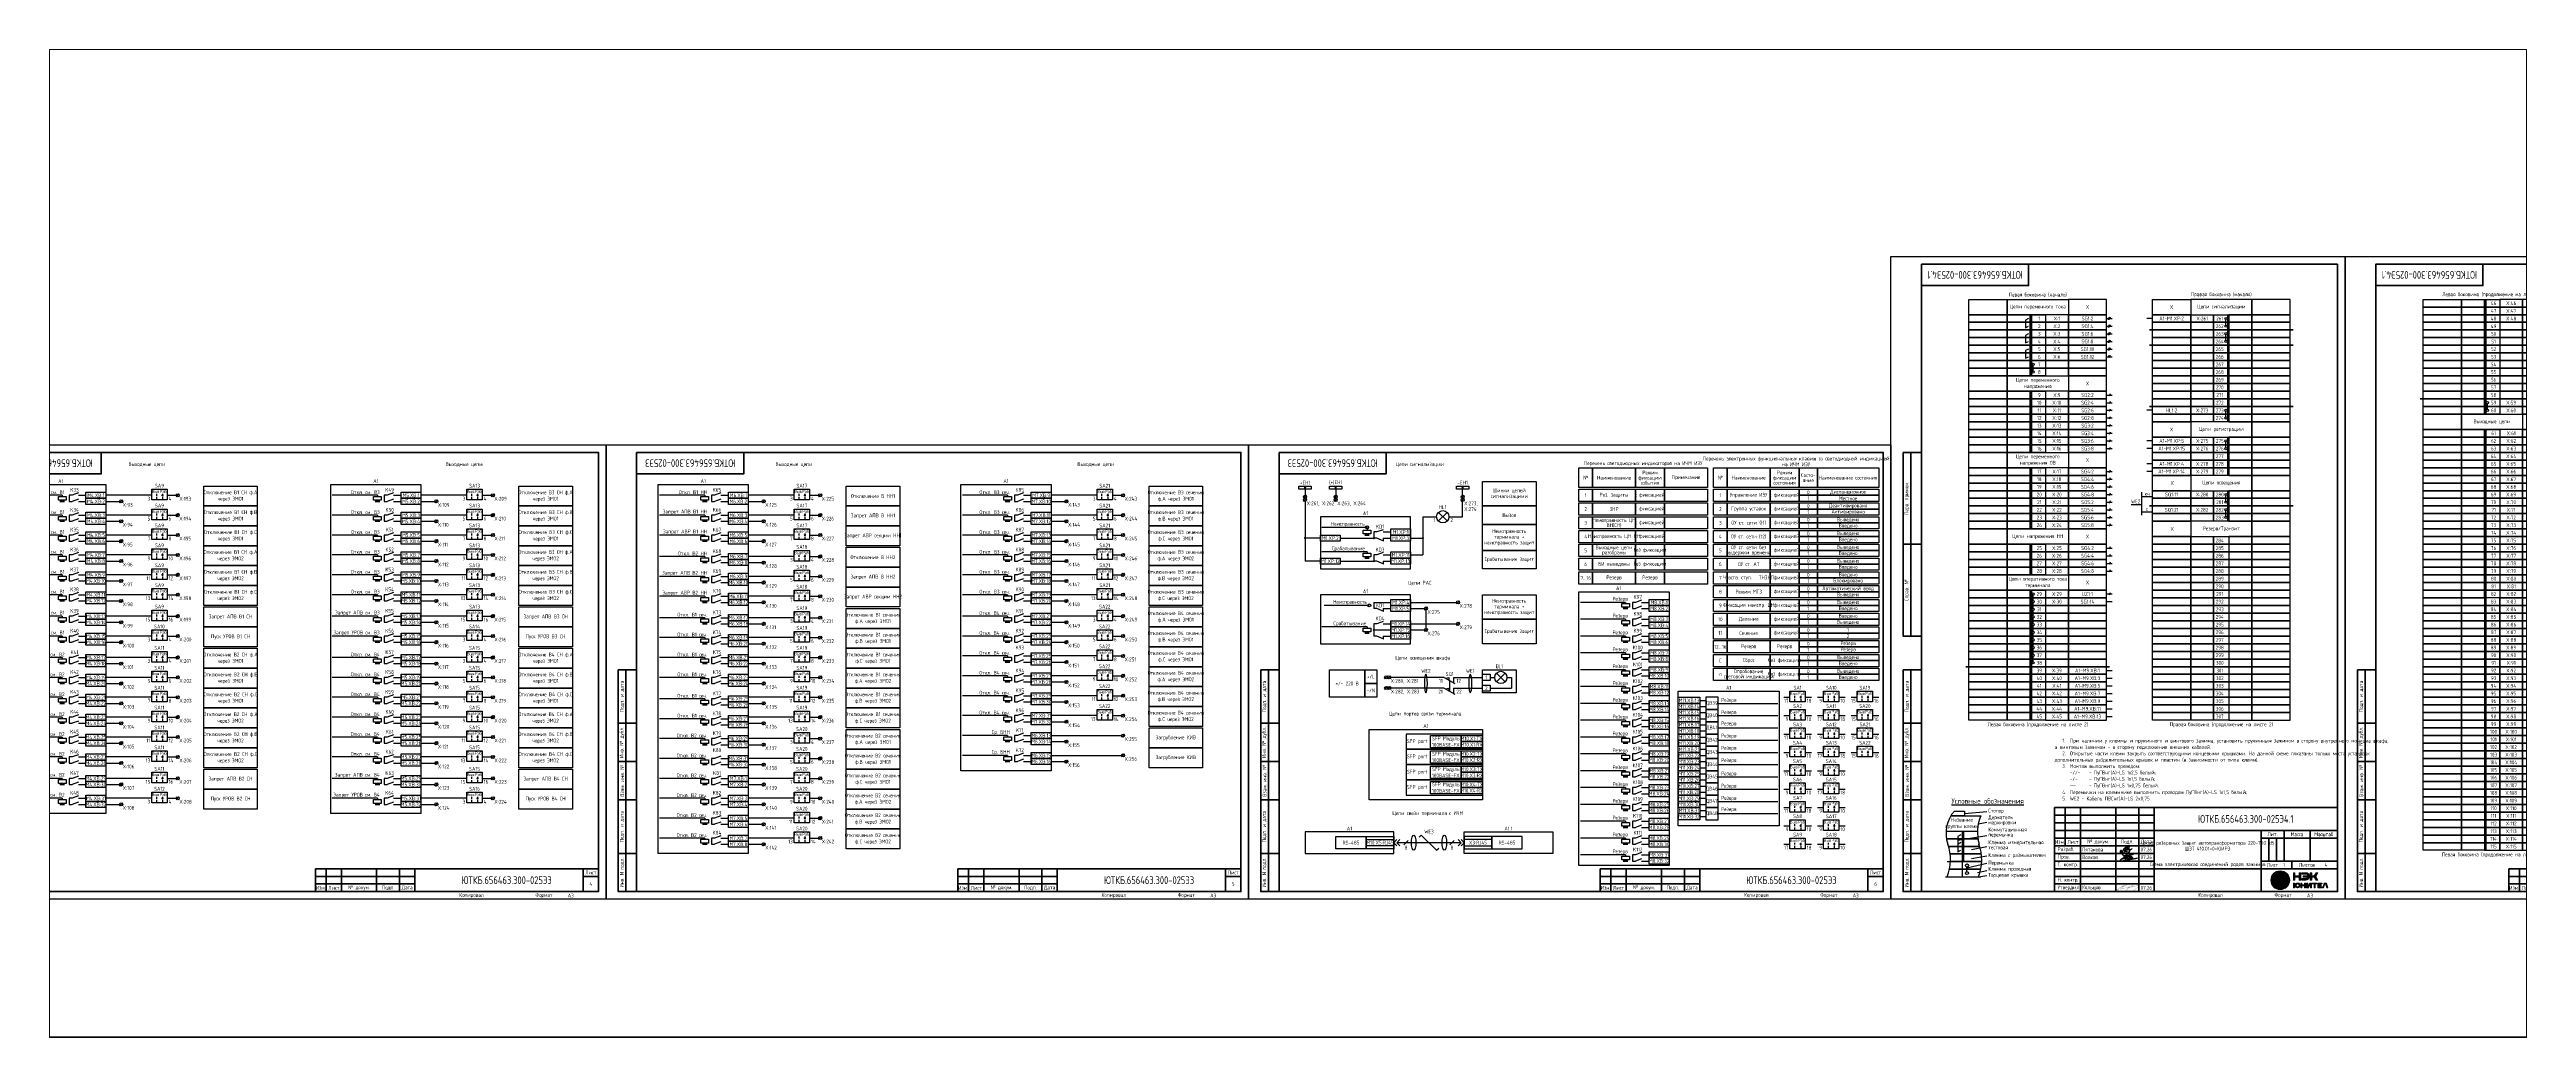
# Paper-space layout 'Лист6' of a CAD drawing. Header units: millimetres. Extents: x 128.1 to 219, y 91.6 to 127.9.
# The model-space entities are those that its viewports show. They can reach past a viewport. Long polylines and large blocks are cut down to what shows.
import ezdxf

# ---------------------------------------------------------------- set-up
doc = ezdxf.new("R2010")
doc.units = ezdxf.units.MM
doc.styles.add('Gost_type_A', font='GOST_0.TTF')

# ---------------------------------------------------------------- blocks, each defined once
blk = doc.blocks.new('Штамп малый нижний')
at = {"lineweight": 50}
for points in [[(-185, 15), (-178, 15), (-178, 5), (-185, 5)], [(-185, 5), (-178, 5), (-178, 0), (-185, 0)], [(-178, 15), (-168, 15), (-168, 5), (-178, 5)], [(-178, 5), (-168, 5), (-168, 0), (-178, 0)], [(-168, 15), (-145, 15), (-145, 5), (-168, 5)], [(-168, 5), (-145, 5), (-145, 0), (-168, 0)], [(-145, 15), (-130, 15), (-130, 5), (-145, 5)], [(-145, 5), (-130, 5), (-130, 0), (-145, 0)], [(-130, 15), (-120, 15), (-120, 5), (-130, 5)], [(-130, 5), (-120, 5), (-120, 0), (-130, 0)], [(-120, 15), (-10, 15), (-10, 0), (-120, 0)], [(-10, 15), (0, 15), (0, 10), (-10, 10)], [(-10, 10), (0, 10), (0, 0), (-10, 0)]]:
    blk.add_lwpolyline(points, close=True, dxfattribs=at)
for points in [[(-185, 15), (-178, 15), (-178, 10), (-185, 10)], [(-185, 10), (-178, 10), (-178, 5), (-185, 5)], [(-178, 15), (-168, 15), (-168, 10), (-178, 10)], [(-178, 10), (-168, 10), (-168, 5), (-178, 5)], [(-168, 15), (-145, 15), (-145, 10), (-168, 10)], [(-168, 10), (-145, 10), (-145, 5), (-168, 5)], [(-145, 15), (-130, 15), (-130, 10), (-145, 10)], [(-145, 10), (-130, 10), (-130, 5), (-145, 5)], [(-130, 15), (-120, 15), (-120, 10), (-130, 10)], [(-130, 10), (-120, 10), (-120, 5), (-130, 5)]]:
    blk.add_lwpolyline(points, close=True)
at = {"char_height": 2.5, "style": 'Gost_type_A'}
for s, insert, width, attachment_point in [('Изм.', (-181.5, 2.5), 7, 5), ('Лист', (-173, 2.5), 10, 5), ('№ докум.', (-156.5, 2.5), 23, 5), ('Подп.', (-137.5, 2.5), 15, 5), ('Дата', (-125, 2.5), 10, 5), ('Лист', (-5, 12.5), 10, 5), ('Копировал', (-75, -2.5), 13.12, 6), ('Формат', (-30, -2.5), 13.12, 6)]:
    blk.add_mtext(s, dxfattribs=dict(at, insert=insert, width=width, attachment_point=attachment_point))
blk = doc.blocks.new('Штамп угловой верхний')
at = {"lineweight": 50}
blk.add_lwpolyline([(0, 0), (70, 0), (70, -14), (0, -14)], close=True, dxfattribs=at)
blk = doc.blocks.new('Формат_А3')
blk.add_lwpolyline([(-420, 297), (0, 297), (0, 0), (-420, 0)], close=True)
at = {"lineweight": 50}
blk.add_lwpolyline([(-400, 292), (-5, 292), (-5, 5), (-400, 5)], close=True, dxfattribs=at)
blk = doc.blocks.new('Штамп левый нижний')
at = {"lineweight": 50}
for points in [[(-12, 145), (-7, 145), (-7, 110), (-12, 110)], [(-7, 145), (0, 145), (0, 110), (-7, 110)], [(-12, 110), (-7, 110), (-7, 85), (-12, 85)], [(-7, 110), (0, 110), (0, 85), (-7, 85)], [(-12, 85), (-7, 85), (-7, 60), (-12, 60)], [(-7, 85), (0, 85), (0, 60), (-7, 60)], [(-12, 60), (-7, 60), (-7, 25), (-12, 25)], [(-7, 60), (0, 60), (0, 25), (-7, 25)], [(-12, 25), (-7, 25), (-7, 0), (-12, 0)], [(-7, 25), (0, 25), (0, 0), (-7, 0)]]:
    blk.add_lwpolyline(points, close=True, dxfattribs=at)
at = {"char_height": 2.5, "attachment_point": 5, "rotation": 90, "style": 'Gost_type_A'}
for s, insert, width in [('Подп. и дата', (-9.5, 127.5), 35), ('Инв. № дубл.', (-9.5, 97.5), 25), ('Взам. инв. №', (-9.5, 72.5), 25), ('Подп. и дата', (-9.5, 42.5), 35), ('Инв. N подл.', (-9.5, 12.5), 25)]:
    blk.add_mtext(s, dxfattribs=dict(at, insert=insert, width=width))
blk = doc.blocks.new('POINT')
at = {"const_width": 0.75}
blk.add_lwpolyline([(-0.375, 0, 1), (0.375, 0, 1)], format="xyb", close=True, dxfattribs=at)
blk = doc.blocks.new('Переключатель_положение')
for p, q in [((2, 1), (2, -0.3)), ((2, -1.1), (2, -2.5))]:
    blk.add_line(p, q)
blk = doc.blocks.new('Шинка')
blk.add_lwpolyline([(-4, 1), (4, 1), (4, -1), (-4, -1)], close=True)
blk.add_blockref('POINT', (0, 0))
blk = doc.blocks.new('Штамп левый верхний')
at = {"lineweight": 50}
for points in [[(-12, 0), (-7, 0), (-7, -60), (-12, -60)], [(-7, 0), (0, 0), (0, -60), (-7, -60)], [(-12, -60), (-7, -60), (-7, -120), (-12, -120)], [(-7, -60), (0, -60), (0, -120), (-7, -120)]]:
    blk.add_lwpolyline(points, close=True, dxfattribs=at)
at = {"char_height": 2.5, "width": 60, "attachment_point": 5, "rotation": 90, "style": 'Gost_type_A'}
for s, insert in [('Перв. примен.', (-9.5, -30)), ('Справ. №', (-9.5, -90))]:
    blk.add_mtext(s, dxfattribs=dict(at, insert=insert))
blk = doc.blocks.new('*U20')
at = {"lineweight": 0, "true_color": 0x00cb62}
h = blk.add_hatch(color=112, dxfattribs=at)
h.dxf.hatch_style = 1
edge = h.paths.add_edge_path()
edge.add_spline(control_points=[(-12.5, 6.1), (-15.9, 6.1), (-18.6, 3.3), (-18.6, 0)], knot_values=[1, 1, 1, 1, 2, 2, 2, 2], degree=3, periodic=0)
edge.add_spline(control_points=[(-18.6, 0), (-18.6, -3.4), (-15.9, -6.2), (-12.5, -6.2)], knot_values=[0, 0, 0, 0, 1, 1, 1, 1], degree=3, periodic=0)
edge.add_spline(control_points=[(-12.5, -6.2), (-9.1, -6.2), (-6.3, -3.4), (-6.3, 0)], knot_values=[3, 3, 3, 3, 4, 4, 4, 4], degree=3, periodic=0)
edge.add_spline(control_points=[(-6.3, 0), (-6.3, 3.3), (-9.1, 6.1), (-12.5, 6.1)], knot_values=[2, 2, 2, 2, 3, 3, 3, 3], degree=3, periodic=0)
edge = h.paths.add_edge_path(flags=16)
edge.add_spline(control_points=[(-18.2, 0), (-18.2, 3.2), (-15.7, 6), (-12.5, 6)], knot_values=[0, 0, 0, 0, 1, 1, 1, 1], degree=3, periodic=0)
edge.add_spline(control_points=[(-12.5, 6), (-9.2, 6), (-6.7, 3.2), (-6.7, 0)], knot_values=[3, 3, 3, 3, 4, 4, 4, 4], degree=3, periodic=0)
edge.add_spline(control_points=[(-6.7, 0), (-6.7, -3.3), (-9.2, -5.8), (-12.5, -5.8)], knot_values=[2, 2, 2, 2, 3, 3, 3, 3], degree=3, periodic=0)
edge.add_spline(control_points=[(-12.5, -5.8), (-15.7, -5.8), (-18.2, -3.3), (-18.2, 0)], knot_values=[1, 1, 1, 1, 2, 2, 2, 2], degree=3, periodic=0)
h = blk.add_hatch(color=112, dxfattribs=at)
h.dxf.hatch_style = 1
edge = h.paths.add_edge_path()
edge.add_spline(control_points=[(-12.5, 5.5), (-15.7, 5.5), (-18.2, 3), (-18.2, 0)], knot_values=[1, 1, 1, 1, 2, 2, 2, 2], degree=3, periodic=0)
edge.add_spline(control_points=[(-18.2, 0), (-18.2, -3.1), (-15.7, -5.6), (-12.5, -5.6)], knot_values=[0, 0, 0, 0, 1, 1, 1, 1], degree=3, periodic=0)
edge.add_spline(control_points=[(-12.5, -5.6), (-9.3, -5.6), (-6.7, -3.1), (-6.7, 0)], knot_values=[3, 3, 3, 3, 4, 4, 4, 4], degree=3, periodic=0)
edge.add_spline(control_points=[(-6.7, 0), (-6.7, 3), (-9.3, 5.5), (-12.5, 5.5)], knot_values=[2, 2, 2, 2, 3, 3, 3, 3], degree=3, periodic=0)
edge = h.paths.add_edge_path(flags=16)
edge.add_spline(control_points=[(-17.9, 0), (-17.9, 2.9), (-15.5, 5.4), (-12.5, 5.4)], knot_values=[0, 0, 0, 0, 1, 1, 1, 1], degree=3, periodic=0)
edge.add_spline(control_points=[(-12.5, 5.4), (-9.4, 5.4), (-7.1, 2.9), (-7.1, 0)], knot_values=[3, 3, 3, 3, 4, 4, 4, 4], degree=3, periodic=0)
edge.add_spline(control_points=[(-7.1, 0), (-7.1, -3), (-9.4, -5.3), (-12.5, -5.3)], knot_values=[2, 2, 2, 2, 3, 3, 3, 3], degree=3, periodic=0)
edge.add_spline(control_points=[(-12.5, -5.3), (-15.5, -5.3), (-17.9, -3), (-17.9, 0)], knot_values=[1, 1, 1, 1, 2, 2, 2, 2], degree=3, periodic=0)
h = blk.add_hatch(color=112, dxfattribs=at)
h.dxf.hatch_style = 1
edge = h.paths.add_edge_path()
edge.add_spline(control_points=[(-17.9, 0), (-17.9, -2.8), (-15.5, -5), (-12.5, -5)], knot_values=[0, 0, 0, 0, 1, 1, 1, 1], degree=3, periodic=0)
edge.add_spline(control_points=[(-12.5, -5), (-9.5, -5), (-7.1, -2.8), (-7.1, 0)], knot_values=[3, 3, 3, 3, 4, 4, 4, 4], degree=3, periodic=0)
edge.add_spline(control_points=[(-7.1, 0), (-7.1, 2.7), (-9.5, 4.9), (-12.5, 4.9)], knot_values=[2, 2, 2, 2, 3, 3, 3, 3], degree=3, periodic=0)
edge.add_spline(control_points=[(-12.5, 4.9), (-15.5, 4.9), (-17.9, 2.7), (-17.9, 0)], knot_values=[1, 1, 1, 1, 2, 2, 2, 2], degree=3, periodic=0)
edge = h.paths.add_edge_path(flags=16)
edge.add_spline(control_points=[(-17.5, 0), (-17.5, 2.6), (-15.3, 4.8), (-12.5, 4.8)], knot_values=[0, 0, 0, 0, 1, 1, 1, 1], degree=3, periodic=0)
edge.add_spline(control_points=[(-12.5, 4.8), (-9.6, 4.8), (-7.4, 2.6), (-7.4, 0)], knot_values=[3, 3, 3, 3, 4, 4, 4, 4], degree=3, periodic=0)
edge.add_spline(control_points=[(-7.4, 0), (-7.4, -2.7), (-9.6, -4.7), (-12.5, -4.7)], knot_values=[2, 2, 2, 2, 3, 3, 3, 3], degree=3, periodic=0)
edge.add_spline(control_points=[(-12.5, -4.7), (-15.3, -4.7), (-17.5, -2.7), (-17.5, 0)], knot_values=[1, 1, 1, 1, 2, 2, 2, 2], degree=3, periodic=0)
h = blk.add_hatch(color=112, dxfattribs=at)
h.dxf.hatch_style = 1
edge = h.paths.add_edge_path()
edge.add_spline(control_points=[(-7.4, 0), (-7.4, 0.3), (-7.5, 0.6), (-7.5, 0.9)], knot_values=[3, 3, 3, 3, 3.12466, 3.12466, 3.12466, 3.12466], degree=3, periodic=0)
edge.add_spline(control_points=[(-7.5, 0.9), (-8, 2.9), (-10.1, 4.4), (-12.5, 4.4)], knot_values=[2, 2, 2, 2, 2.864772, 2.864772, 2.864772, 2.864772], degree=3, periodic=0)
edge.add_spline(control_points=[(-12.5, 4.4), (-14.9, 4.4), (-16.9, 2.9), (-17.4, 0.9)], knot_values=[1.135231, 1.135231, 1.135231, 1.135231, 2, 2, 2, 2], degree=3, periodic=0)
edge.add_spline(control_points=[(-17.4, 0.9), (-17.5, 0.6), (-17.5, 0.3), (-17.5, 0)], knot_values=[0.875337, 0.875337, 0.875337, 0.875337, 1, 1, 1, 1], degree=3, periodic=0)
edge.add_spline(control_points=[(-17.5, 0), (-17.5, -0.4), (-17.5, -0.7), (-17.4, -1.1)], knot_values=[1, 1, 1, 1, 1.132178, 1.132178, 1.132178, 1.132178], degree=3, periodic=0)
edge.add_spline(control_points=[(-17.4, -1.1), (-16.9, -3), (-14.9, -4.5), (-12.5, -4.5)], knot_values=[0, 0, 0, 0, 0.858028, 0.858028, 0.858028, 0.858028], degree=3, periodic=0)
edge.add_spline(control_points=[(-12.5, -4.5), (-10.1, -4.5), (-8.1, -3), (-7.6, -1.1)], knot_values=[3.141968, 3.141968, 3.141968, 3.141968, 4, 4, 4, 4], degree=3, periodic=0)
edge.add_spline(control_points=[(-7.6, -1.1), (-7.5, -0.7), (-7.4, -0.4), (-7.4, 0)], knot_values=[2.867825, 2.867825, 2.867825, 2.867825, 3, 3, 3, 3], degree=3, periodic=0)
edge = h.paths.add_edge_path(flags=16)
edge.add_spline(control_points=[(-17.2, 0), (-17.2, 0.2), (-17.1, 0.5), (-17.1, 0.8)], knot_values=[1, 1, 1, 1, 1.132889, 1.132889, 1.132889, 1.132889], degree=3, periodic=0)
edge.add_spline(control_points=[(-17.1, 0.8), (-16.6, 2.7), (-14.8, 4.2), (-12.5, 4.2)], knot_values=[0, 0, 0, 0, 0.878882, 0.878882, 0.878882, 0.878882], degree=3, periodic=0)
edge.add_spline(control_points=[(-12.5, 4.2), (-10.1, 4.2), (-8.3, 2.7), (-7.9, 0.8)], knot_values=[3.121118, 3.121118, 3.121118, 3.121118, 4, 4, 4, 4], degree=3, periodic=0)
edge.add_spline(control_points=[(-7.9, 0.8), (-7.8, 0.5), (-7.8, 0.2), (-7.8, 0)], knot_values=[2.867111, 2.867111, 2.867111, 2.867111, 3, 3, 3, 3], degree=3, periodic=0)
edge.add_spline(control_points=[(-7.8, 0), (-7.8, -0.3), (-7.8, -0.6), (-7.9, -0.9)], knot_values=[3, 3, 3, 3, 3.139265, 3.139265, 3.139265, 3.139265], degree=3, periodic=0)
edge.add_spline(control_points=[(-7.9, -0.9), (-8.3, -2.8), (-10.2, -4.1), (-12.5, -4.1), (-14.8, -4.1), (-16.6, -2.8), (-17, -0.9)], knot_values=[1.128324, 1.128324, 1.128324, 1.128324, 2, 2, 2, 2.871676, 2.871676, 2.871676, 2.871676], degree=3, periodic=0)
edge.add_spline(control_points=[(-17, -0.9), (-17.1, -0.6), (-17.2, -0.3), (-17.2, 0)], knot_values=[0.860735, 0.860735, 0.860735, 0.860735, 1, 1, 1, 1], degree=3, periodic=0)
edge = h.paths.add_edge_path(flags=0)
edge.add_spline(control_points=[(-16.8, 0), (-16.8, 0.2), (-16.8, 0.4), (-16.7, 0.6)], knot_values=[1, 1, 1, 1, 1.129952, 1.129952, 1.129952, 1.129952], degree=3, periodic=0)
edge.add_spline(control_points=[(-16.7, 0.6), (-16.3, 2.3), (-14.6, 3.7), (-12.5, 3.7)], knot_values=[0, 0, 0, 0, 0.883348, 0.883348, 0.883348, 0.883348], degree=3, periodic=0)
edge.add_spline(control_points=[(-12.5, 3.7), (-10.3, 3.7), (-8.6, 2.3), (-8.2, 0.6)], knot_values=[3.11667, 3.11667, 3.11667, 3.11667, 4, 4, 4, 4], degree=3, periodic=0)
edge.add_spline(control_points=[(-8.2, 0.6), (-8.2, 0.4), (-8.1, 0.2), (-8.1, 0)], knot_values=[2.870028, 2.870028, 2.870028, 2.870028, 3, 3, 3, 3], degree=3, periodic=0)
edge.add_spline(control_points=[(-8.1, 0), (-8.1, -0.3), (-8.2, -0.5), (-8.2, -0.8)], knot_values=[3, 3, 3, 3, 3.135947, 3.135947, 3.135947, 3.135947], degree=3, periodic=0)
edge.add_spline(control_points=[(-8.2, -0.8), (-8.6, -2.4), (-10.3, -3.5), (-12.5, -3.5)], knot_values=[2, 2, 2, 2, 2.876458, 2.876458, 2.876458, 2.876458], degree=3, periodic=0)
edge.add_spline(control_points=[(-12.5, -3.5), (-14.6, -3.5), (-16.3, -2.4), (-16.7, -0.8)], knot_values=[1.12352, 1.12352, 1.12352, 1.12352, 2, 2, 2, 2], degree=3, periodic=0)
edge.add_spline(control_points=[(-16.7, -0.8), (-16.8, -0.5), (-16.8, -0.3), (-16.8, 0)], knot_values=[0.864077, 0.864077, 0.864077, 0.864077, 1, 1, 1, 1], degree=3, periodic=0)
edge = h.paths.add_edge_path(flags=0)
edge.add_spline(control_points=[(-16.4, 0), (-16.4, 0.1), (-16.4, 0.3), (-16.4, 0.5)], knot_values=[1, 1, 1, 1, 1.126377, 1.126377, 1.126377, 1.126377], degree=3, periodic=0)
edge.add_spline(control_points=[(-16.4, 0.5), (-16, 1.9), (-14.5, 3.1), (-12.5, 3.1)], knot_values=[0, 0, 0, 0, 0.888928, 0.888928, 0.888928, 0.888928], degree=3, periodic=0)
edge.add_spline(control_points=[(-12.5, 3.1), (-10.5, 3.1), (-8.9, 1.9), (-8.6, 0.5)], knot_values=[3.111075, 3.111075, 3.111075, 3.111075, 4, 4, 4, 4], degree=3, periodic=0)
edge.add_spline(control_points=[(-8.6, 0.5), (-8.5, 0.3), (-8.5, 0.1), (-8.5, 0)], knot_values=[2.87362, 2.87362, 2.87362, 2.87362, 3, 3, 3, 3], degree=3, periodic=0)
edge.add_spline(control_points=[(-8.5, 0), (-8.5, -0.2), (-8.5, -0.4), (-8.6, -0.6)], knot_values=[3, 3, 3, 3, 3.131788, 3.131788, 3.131788, 3.131788], degree=3, periodic=0)
edge.add_spline(control_points=[(-8.6, -0.6), (-8.9, -2), (-10.5, -3), (-12.5, -3)], knot_values=[2, 2, 2, 2, 2.882553, 2.882553, 2.882553, 2.882553], degree=3, periodic=0)
edge.add_spline(control_points=[(-12.5, -3), (-14.5, -3), (-16, -2), (-16.3, -0.6)], knot_values=[1.117444, 1.117444, 1.117444, 1.117444, 2, 2, 2, 2], degree=3, periodic=0)
edge.add_spline(control_points=[(-16.3, -0.6), (-16.4, -0.4), (-16.4, -0.2), (-16.4, 0)], knot_values=[0.868215, 0.868215, 0.868215, 0.868215, 1, 1, 1, 1], degree=3, periodic=0)
edge = h.paths.add_edge_path(flags=0)
edge.add_spline(control_points=[(-16, -0.5), (-16, -0.3), (-16.1, -0.2), (-16.1, 0), (-16.1, 0.1), (-16, 0.2), (-16, 0.4)], knot_values=[0.873534, 0.873534, 0.873534, 0.873534, 1, 1, 1, 1.12176, 1.12176, 1.12176, 1.12176], degree=3, periodic=0)
edge.add_spline(control_points=[(-16, 0.4), (-15.7, 1.5), (-14.3, 2.5), (-12.5, 2.5), (-10.6, 2.5), (-9.2, 1.5), (-8.9, 0.4)], knot_values=[3.103684, 3.103684, 3.103684, 3.103684, 3.999991, 3.999991, 3.999991, 4.896306, 4.896306, 4.896306, 4.896306], degree=3, periodic=0)
edge.add_spline(control_points=[(-8.9, 0.4), (-8.9, 0.2), (-8.9, 0.1), (-8.9, 0), (-8.9, -0.2), (-8.9, -0.3), (-8.9, -0.5)], knot_values=[2.878251, 2.878251, 2.878251, 2.878251, 3, 3, 3, 3.126453, 3.126453, 3.126453, 3.126453], degree=3, periodic=0)
edge.add_spline(control_points=[(-8.9, -0.5), (-9.2, -1.6), (-10.6, -2.4), (-12.5, -2.4), (-14.3, -2.4), (-15.7, -1.6), (-16, -0.5)], knot_values=[1.109435, 1.109435, 1.109435, 1.109435, 2.000012, 2.000012, 2.000012, 2.890577, 2.890577, 2.890577, 2.890577], degree=3, periodic=0)
edge = h.paths.add_edge_path(flags=0)
edge.add_spline(control_points=[(-15.7, 0), (-15.7, 0.1), (-15.7, 0.2), (-15.6, 0.3)], knot_values=[1, 1, 1, 1, 1.121318, 1.121318, 1.121318, 1.121318], degree=3, periodic=0)
edge.add_spline(control_points=[(-15.6, 0.3), (-15.4, 1.2), (-14.1, 1.9), (-12.5, 1.9)], knot_values=[0, 0, 0, 0, 0.9007, 0.9007, 0.9007, 0.9007], degree=3, periodic=0)
edge.add_spline(control_points=[(-12.5, 1.9), (-10.8, 1.9), (-9.5, 1.2), (-9.3, 0.3)], knot_values=[3.099305, 3.099305, 3.099305, 3.099305, 4, 4, 4, 4], degree=3, periodic=0)
edge.add_spline(control_points=[(-9.3, 0.3), (-9.3, 0.2), (-9.2, 0.1), (-9.2, 0)], knot_values=[2.878676, 2.878676, 2.878676, 2.878676, 3, 3, 3, 3], degree=3, periodic=0)
edge.add_spline(control_points=[(-9.2, 0), (-9.2, -0.2), (-9.3, -0.3), (-9.3, -0.4)], knot_values=[3, 3, 3, 3, 3.126159, 3.126159, 3.126159, 3.126159], degree=3, periodic=0)
edge.add_spline(control_points=[(-9.3, -0.4), (-9.5, -1.2), (-10.8, -1.8), (-12.5, -1.8), (-14.1, -1.8), (-15.4, -1.2), (-15.6, -0.4)], knot_values=[1.105344, 1.105344, 1.105344, 1.105344, 1.999995, 1.999995, 1.999995, 2.89465, 2.89465, 2.89465, 2.89465], degree=3, periodic=0)
edge.add_spline(control_points=[(-15.6, -0.4), (-15.7, -0.3), (-15.7, -0.2), (-15.7, 0)], knot_values=[0.873848, 0.873848, 0.873848, 0.873848, 1, 1, 1, 1], degree=3, periodic=0)
edge = h.paths.add_edge_path(flags=0)
edge.add_spline(control_points=[(-15.3, 0), (-15.3, 0), (-15.3, 0.1), (-15.3, 0.2)], knot_values=[1, 1, 1, 1, 1.112633, 1.112633, 1.112633, 1.112633], degree=3, periodic=0)
edge.add_spline(control_points=[(-15.3, 0.2), (-15.1, 0.8), (-13.9, 1.4), (-12.5, 1.4)], knot_values=[0, 0, 0, 0, 0.904875, 0.904875, 0.904875, 0.904875], degree=3, periodic=0)
edge.add_spline(control_points=[(-12.5, 1.4), (-11, 1.4), (-9.9, 0.8), (-9.6, 0.2)], knot_values=[3.095133, 3.095133, 3.095133, 3.095133, 4, 4, 4, 4], degree=3, periodic=0)
edge.add_spline(control_points=[(-9.6, 0.2), (-9.6, 0.1), (-9.6, 0), (-9.6, 0)], knot_values=[2.887357, 2.887357, 2.887357, 2.887357, 3, 3, 3, 3], degree=3, periodic=0)
edge.add_spline(control_points=[(-9.6, 0), (-9.6, -0.1), (-9.6, -0.2), (-9.7, -0.3)], knot_values=[3, 3, 3, 3, 3.117814, 3.117814, 3.117814, 3.117814], degree=3, periodic=0)
edge.add_spline(control_points=[(-9.7, -0.3), (-9.9, -0.9), (-11, -1.2), (-12.5, -1.2)], knot_values=[2, 2, 2, 2, 2.897768, 2.897768, 2.897768, 2.897768], degree=3, periodic=0)
edge.add_spline(control_points=[(-12.5, -1.2), (-13.9, -1.2), (-15.1, -0.9), (-15.3, -0.3)], knot_values=[1.102221, 1.102221, 1.102221, 1.102221, 2, 2, 2, 2], degree=3, periodic=0)
edge.add_spline(control_points=[(-15.3, -0.3), (-15.3, -0.2), (-15.3, -0.1), (-15.3, 0)], knot_values=[0.882198, 0.882198, 0.882198, 0.882198, 1, 1, 1, 1], degree=3, periodic=0)
edge = h.paths.add_edge_path(flags=0)
edge.add_spline(control_points=[(-15, 0), (-15, 0), (-15, 0), (-14.9, 0)], knot_values=[0.901648, 0.901648, 0.901648, 0.901648, 1, 1, 1, 1], degree=3, periodic=0)
edge.add_spline(control_points=[(-14.9, 0), (-14.8, 0.4), (-13.9, 0.8), (-12.5, 0.8)], knot_values=[0, 0, 0, 0, 0.912829, 0.912829, 0.912829, 0.912829], degree=3, periodic=0)
edge.add_spline(control_points=[(-12.5, 0.8), (-11.1, 0.8), (-10.2, 0.4), (-10, 0)], knot_values=[3.087219, 3.087219, 3.087219, 3.087219, 4, 4, 4, 4], degree=3, periodic=0)
edge.add_spline(control_points=[(-10, 0), (-10, 0), (-10, 0), (-10, 0)], knot_values=[3, 3, 3, 3, 3.098413, 3.098413, 3.098413, 3.098413], degree=3, periodic=0)
edge.add_spline(control_points=[(-10, 0), (-10, -0.1), (-10, -0.1), (-10, -0.1)], knot_values=[2.896056, 2.896056, 2.896056, 2.896056, 3, 3, 3, 3], degree=3, periodic=0)
edge.add_spline(control_points=[(-10, -0.1), (-10.2, -0.4), (-11.1, -0.7), (-12.5, -0.7)], knot_values=[2, 2, 2, 2, 2.903474, 2.903474, 2.903474, 2.903474], degree=3, periodic=0)
edge.add_spline(control_points=[(-12.5, -0.7), (-13.8, -0.7), (-14.8, -0.4), (-14.9, -0.1)], knot_values=[1.096469, 1.096469, 1.096469, 1.096469, 2, 2, 2, 2], degree=3, periodic=0)
edge.add_spline(control_points=[(-14.9, -0.1), (-15, -0.1), (-15, -0.1), (-15, 0)], knot_values=[1, 1, 1, 1, 1.103878, 1.103878, 1.103878, 1.103878], degree=3, periodic=0)
edge = h.paths.add_edge_path(flags=0)
edge.add_spline(control_points=[(-14.6, 0), (-14.6, 0), (-13.3, 0.1), (-12.5, 0.1)], knot_values=[1, 1, 1, 1, 2, 2, 2, 2], degree=3, periodic=0)
edge.add_spline(control_points=[(-12.5, 0.1), (-11.7, 0.1), (-10.4, 0), (-10.4, 0)], knot_values=[2, 2, 2, 2, 3, 3, 3, 3], degree=3, periodic=0)
edge.add_spline(control_points=[(-10.4, 0), (-10.4, -0.1), (-11.7, -0.2), (-12.5, -0.2)], knot_values=[3, 3, 3, 3, 4, 4, 4, 4], degree=3, periodic=0)
edge.add_spline(control_points=[(-12.5, -0.2), (-13.3, -0.2), (-14.6, -0.1), (-14.6, 0)], knot_values=[0, 0, 0, 0, 1, 1, 1, 1], degree=3, periodic=0)
h = blk.add_hatch(color=112, dxfattribs=at)
h.dxf.hatch_style = 1
edge = h.paths.add_edge_path()
edge.add_spline(control_points=[(-16.7, 0.6), (-16.3, 2.3), (-14.6, 3.7), (-12.5, 3.7)], knot_values=[0, 0, 0, 0, 0.883348, 0.883348, 0.883348, 0.883348], degree=3, periodic=0)
edge.add_spline(control_points=[(-12.5, 3.7), (-10.3, 3.7), (-8.6, 2.3), (-8.2, 0.6)], knot_values=[3.11667, 3.11667, 3.11667, 3.11667, 4, 4, 4, 4], degree=3, periodic=0)
edge.add_spline(control_points=[(-8.2, 0.6), (-8.2, 0.4), (-8.1, 0.2), (-8.1, 0)], knot_values=[2.870028, 2.870028, 2.870028, 2.870028, 3, 3, 3, 3], degree=3, periodic=0)
edge.add_spline(control_points=[(-8.1, 0), (-8.1, -0.3), (-8.2, -0.5), (-8.2, -0.8)], knot_values=[3, 3, 3, 3, 3.135947, 3.135947, 3.135947, 3.135947], degree=3, periodic=0)
edge.add_spline(control_points=[(-8.2, -0.8), (-8.6, -2.4), (-10.3, -3.5), (-12.5, -3.5)], knot_values=[2, 2, 2, 2, 2.876458, 2.876458, 2.876458, 2.876458], degree=3, periodic=0)
edge.add_spline(control_points=[(-12.5, -3.5), (-13.9, -3.5), (-15.1, -3.1), (-15.8, -2.3)], knot_values=[1.431996, 1.431996, 1.431996, 1.431996, 2, 2, 2, 2], degree=3, periodic=0)
edge.add_line((-15.8, -2.3), (-16.1, -2.5))
edge.add_spline(control_points=[(-16.1, -2.5), (-15.3, -3.3), (-13.9, -3.9), (-12.5, -3.9)], knot_values=[0, 0, 0, 0, 0.570003, 0.570003, 0.570003, 0.570003], degree=3, periodic=0)
edge.add_spline(control_points=[(-12.5, -3.9), (-10.2, -3.9), (-8.4, -2.6), (-7.9, -0.9)], knot_values=[3.139265, 3.139265, 3.139265, 3.139265, 4, 4, 4, 4], degree=3, periodic=0)
edge.add_spline(control_points=[(-7.9, -0.9), (-7.8, -0.6), (-7.8, -0.3), (-7.8, 0), (-7.8, 0.2), (-7.8, 0.5), (-7.9, 0.8)], knot_values=[2.871676, 2.871676, 2.871676, 2.871676, 3, 3, 3, 3.121118, 3.121118, 3.121118, 3.121118], degree=3, periodic=0)
edge.add_spline(control_points=[(-7.9, 0.8), (-8.3, 2.5), (-10.2, 3.8), (-12.5, 3.8)], knot_values=[2, 2, 2, 2, 2.867111, 2.867111, 2.867111, 2.867111], degree=3, periodic=0)
edge.add_spline(control_points=[(-12.5, 3.8), (-14.7, 3.8), (-16.6, 2.5), (-17.1, 0.8)], knot_values=[1.132889, 1.132889, 1.132889, 1.132889, 2, 2, 2, 2], degree=3, periodic=0)
edge.add_spline(control_points=[(-17.1, 0.8), (-17.1, 0.5), (-17.1, 0.2), (-17.1, 0), (-17.1, -0.3), (-17.1, -0.6), (-17, -0.9)], knot_values=[0.878882, 0.878882, 0.878882, 0.878882, 1, 1, 1, 1.128324, 1.128324, 1.128324, 1.128324], degree=3, periodic=0)
edge.add_spline(control_points=[(-17, -0.9), (-16.9, -1.5), (-16.6, -2), (-16.1, -2.5)], knot_values=[0.570003, 0.570003, 0.570003, 0.570003, 0.860735, 0.860735, 0.860735, 0.860735], degree=3, periodic=0)
edge.add_line((-16.1, -2.5), (-15.8, -2.3))
edge.add_spline(control_points=[(-15.8, -2.3), (-16.3, -1.8), (-16.6, -1.3), (-16.7, -0.8)], knot_values=[1.12352, 1.12352, 1.12352, 1.12352, 1.431996, 1.431996, 1.431996, 1.431996], degree=3, periodic=0)
edge.add_spline(control_points=[(-16.7, -0.8), (-16.8, -0.5), (-16.8, -0.3), (-16.8, 0)], knot_values=[0.864077, 0.864077, 0.864077, 0.864077, 1, 1, 1, 1], degree=3, periodic=0)
edge.add_spline(control_points=[(-16.8, 0), (-16.8, 0.2), (-16.8, 0.4), (-16.7, 0.6)], knot_values=[1, 1, 1, 1, 1.129952, 1.129952, 1.129952, 1.129952], degree=3, periodic=0)
h = blk.add_hatch(color=112, dxfattribs=at)
h.dxf.hatch_style = 1
edge = h.paths.add_edge_path()
edge.add_spline(control_points=[(-16.8, 0), (-16.8, -0.3), (-16.7, -0.5), (-16.7, -0.8)], knot_values=[1, 1, 1, 1, 1.12352, 1.12352, 1.12352, 1.12352], degree=3, periodic=0)
edge.add_spline(control_points=[(-16.7, -0.8), (-16.3, -2.2), (-14.5, -3.3), (-12.5, -3.3)], knot_values=[0, 0, 0, 0, 0.864077, 0.864077, 0.864077, 0.864077], degree=3, periodic=0)
edge.add_spline(control_points=[(-12.5, -3.3), (-10.4, -3.3), (-8.7, -2.2), (-8.2, -0.8)], knot_values=[3.135947, 3.135947, 3.135947, 3.135947, 4, 4, 4, 4], degree=3, periodic=0)
edge.add_spline(control_points=[(-8.2, -0.8), (-8.2, -0.5), (-8.2, -0.3), (-8.2, 0)], knot_values=[2.876458, 2.876458, 2.876458, 2.876458, 3, 3, 3, 3], degree=3, periodic=0)
edge.add_spline(control_points=[(-8.2, 0), (-8.2, 0.2), (-8.2, 0.4), (-8.2, 0.6)], knot_values=[3, 3, 3, 3, 3.11667, 3.11667, 3.11667, 3.11667], degree=3, periodic=0)
edge.add_spline(control_points=[(-8.2, 0.6), (-8.7, 2.1), (-10.4, 3.2), (-12.5, 3.2)], knot_values=[2, 2, 2, 2, 2.870028, 2.870028, 2.870028, 2.870028], degree=3, periodic=0)
edge.add_spline(control_points=[(-12.5, 3.2), (-14.5, 3.2), (-16.3, 2.1), (-16.7, 0.6)], knot_values=[1.129952, 1.129952, 1.129952, 1.129952, 2, 2, 2, 2], degree=3, periodic=0)
edge.add_spline(control_points=[(-16.7, 0.6), (-16.8, 0.4), (-16.8, 0.2), (-16.8, 0)], knot_values=[0.883348, 0.883348, 0.883348, 0.883348, 1, 1, 1, 1], degree=3, periodic=0)
edge = h.paths.add_edge_path(flags=16)
edge.add_spline(control_points=[(-16.4, 0), (-16.4, 0.1), (-16.4, 0.3), (-16.4, 0.5)], knot_values=[1, 1, 1, 1, 1.126377, 1.126377, 1.126377, 1.126377], degree=3, periodic=0)
edge.add_spline(control_points=[(-16.4, 0.5), (-16, 1.9), (-14.5, 3.1), (-12.5, 3.1)], knot_values=[0, 0, 0, 0, 0.888928, 0.888928, 0.888928, 0.888928], degree=3, periodic=0)
edge.add_spline(control_points=[(-12.5, 3.1), (-10.5, 3.1), (-8.9, 1.9), (-8.6, 0.5)], knot_values=[3.111075, 3.111075, 3.111075, 3.111075, 4, 4, 4, 4], degree=3, periodic=0)
edge.add_spline(control_points=[(-8.6, 0.5), (-8.5, 0.3), (-8.5, 0.1), (-8.5, 0)], knot_values=[2.87362, 2.87362, 2.87362, 2.87362, 3, 3, 3, 3], degree=3, periodic=0)
edge.add_spline(control_points=[(-8.5, 0), (-8.5, -0.2), (-8.5, -0.4), (-8.6, -0.6)], knot_values=[3, 3, 3, 3, 3.131788, 3.131788, 3.131788, 3.131788], degree=3, periodic=0)
edge.add_spline(control_points=[(-8.6, -0.6), (-8.9, -2), (-10.5, -3), (-12.5, -3)], knot_values=[2, 2, 2, 2, 2.882553, 2.882553, 2.882553, 2.882553], degree=3, periodic=0)
edge.add_spline(control_points=[(-12.5, -3), (-14.5, -3), (-16, -2), (-16.3, -0.6)], knot_values=[1.117444, 1.117444, 1.117444, 1.117444, 2, 2, 2, 2], degree=3, periodic=0)
edge.add_spline(control_points=[(-16.3, -0.6), (-16.4, -0.4), (-16.4, -0.2), (-16.4, 0)], knot_values=[0.868215, 0.868215, 0.868215, 0.868215, 1, 1, 1, 1], degree=3, periodic=0)
edge = h.paths.add_edge_path(flags=0)
edge.add_spline(control_points=[(-16, -0.5), (-16, -0.3), (-16.1, -0.2), (-16.1, 0), (-16.1, 0.1), (-16, 0.2), (-16, 0.4)], knot_values=[0.873534, 0.873534, 0.873534, 0.873534, 1, 1, 1, 1.12176, 1.12176, 1.12176, 1.12176], degree=3, periodic=0)
edge.add_spline(control_points=[(-16, 0.4), (-15.7, 1.5), (-14.3, 2.5), (-12.5, 2.5), (-10.6, 2.5), (-9.2, 1.5), (-8.9, 0.4)], knot_values=[3.103684, 3.103684, 3.103684, 3.103684, 3.999991, 3.999991, 3.999991, 4.896306, 4.896306, 4.896306, 4.896306], degree=3, periodic=0)
edge.add_spline(control_points=[(-8.9, 0.4), (-8.9, 0.2), (-8.9, 0.1), (-8.9, 0), (-8.9, -0.2), (-8.9, -0.3), (-8.9, -0.5)], knot_values=[2.878251, 2.878251, 2.878251, 2.878251, 3, 3, 3, 3.126453, 3.126453, 3.126453, 3.126453], degree=3, periodic=0)
edge.add_spline(control_points=[(-8.9, -0.5), (-9.2, -1.6), (-10.6, -2.4), (-12.5, -2.4), (-14.3, -2.4), (-15.7, -1.6), (-16, -0.5)], knot_values=[1.109435, 1.109435, 1.109435, 1.109435, 2.000012, 2.000012, 2.000012, 2.890577, 2.890577, 2.890577, 2.890577], degree=3, periodic=0)
edge = h.paths.add_edge_path(flags=0)
edge.add_spline(control_points=[(-15.7, 0), (-15.7, 0.1), (-15.7, 0.2), (-15.6, 0.3)], knot_values=[1, 1, 1, 1, 1.121318, 1.121318, 1.121318, 1.121318], degree=3, periodic=0)
edge.add_spline(control_points=[(-15.6, 0.3), (-15.4, 1.2), (-14.1, 1.9), (-12.5, 1.9)], knot_values=[0, 0, 0, 0, 0.9007, 0.9007, 0.9007, 0.9007], degree=3, periodic=0)
edge.add_spline(control_points=[(-12.5, 1.9), (-10.8, 1.9), (-9.5, 1.2), (-9.3, 0.3)], knot_values=[3.099305, 3.099305, 3.099305, 3.099305, 4, 4, 4, 4], degree=3, periodic=0)
edge.add_spline(control_points=[(-9.3, 0.3), (-9.3, 0.2), (-9.2, 0.1), (-9.2, 0)], knot_values=[2.878676, 2.878676, 2.878676, 2.878676, 3, 3, 3, 3], degree=3, periodic=0)
edge.add_spline(control_points=[(-9.2, 0), (-9.2, -0.2), (-9.3, -0.3), (-9.3, -0.4)], knot_values=[3, 3, 3, 3, 3.126159, 3.126159, 3.126159, 3.126159], degree=3, periodic=0)
edge.add_spline(control_points=[(-9.3, -0.4), (-9.5, -1.2), (-10.8, -1.8), (-12.5, -1.8), (-14.1, -1.8), (-15.4, -1.2), (-15.6, -0.4)], knot_values=[1.105344, 1.105344, 1.105344, 1.105344, 1.999995, 1.999995, 1.999995, 2.89465, 2.89465, 2.89465, 2.89465], degree=3, periodic=0)
edge.add_spline(control_points=[(-15.6, -0.4), (-15.7, -0.3), (-15.7, -0.2), (-15.7, 0)], knot_values=[0.873848, 0.873848, 0.873848, 0.873848, 1, 1, 1, 1], degree=3, periodic=0)
edge = h.paths.add_edge_path(flags=0)
edge.add_spline(control_points=[(-15.3, 0.2), (-15.1, 0.8), (-13.9, 1.4), (-12.5, 1.4)], knot_values=[0, 0, 0, 0, 0.904875, 0.904875, 0.904875, 0.904875], degree=3, periodic=0)
edge.add_spline(control_points=[(-12.5, 1.4), (-11, 1.4), (-9.9, 0.8), (-9.6, 0.2)], knot_values=[3.095133, 3.095133, 3.095133, 3.095133, 4, 4, 4, 4], degree=3, periodic=0)
edge.add_spline(control_points=[(-9.6, 0.2), (-9.6, 0.1), (-9.6, 0), (-9.6, 0)], knot_values=[2.887357, 2.887357, 2.887357, 2.887357, 3, 3, 3, 3], degree=3, periodic=0)
edge.add_spline(control_points=[(-9.7, -0.3), (-9.6, -0.2), (-9.6, -0.1), (-9.6, 0)], knot_values=[3, 3, 3, 3, 3.117814, 3.117814, 3.117814, 3.117814], degree=3, periodic=0)
edge.add_spline(control_points=[(-9.7, -0.3), (-9.9, -0.9), (-11, -1.2), (-12.5, -1.2)], knot_values=[2, 2, 2, 2, 2.897768, 2.897768, 2.897768, 2.897768], degree=3, periodic=0)
edge.add_spline(control_points=[(-12.5, -1.2), (-13.9, -1.2), (-15.1, -0.9), (-15.3, -0.3)], knot_values=[1.102221, 1.102221, 1.102221, 1.102221, 2, 2, 2, 2], degree=3, periodic=0)
edge.add_spline(control_points=[(-15.3, 0), (-15.3, -0.1), (-15.3, -0.2), (-15.3, -0.3)], knot_values=[0.882198, 0.882198, 0.882198, 0.882198, 1, 1, 1, 1], degree=3, periodic=0)
edge.add_spline(control_points=[(-15.3, 0), (-15.3, 0), (-15.3, 0.1), (-15.3, 0.2)], knot_values=[1, 1, 1, 1, 1.112633, 1.112633, 1.112633, 1.112633], degree=3, periodic=0)
edge = h.paths.add_edge_path(flags=0)
edge.add_spline(control_points=[(-12.5, 0.4), (-13.3, 0.4), (-14.7, 0.3), (-14.9, 0)], knot_values=[0, 0, 0, 0, 0.901648, 0.901648, 0.901648, 0.901648], degree=3, periodic=0)
edge.add_spline(control_points=[(-14.9, 0), (-14.8, 0.4), (-13.9, 0.8), (-12.5, 0.8)], knot_values=[0, 0, 0, 0, 0.912829, 0.912829, 0.912829, 0.912829], degree=3, periodic=0)
edge.add_spline(control_points=[(-12.5, 0.8), (-11.1, 0.8), (-10.2, 0.4), (-10, 0)], knot_values=[3.087219, 3.087219, 3.087219, 3.087219, 4, 4, 4, 4], degree=3, periodic=0)
edge.add_spline(control_points=[(-10, 0), (-10, 0), (-10, 0), (-10, 0)], knot_values=[3, 3, 3, 3, 3.098413, 3.098413, 3.098413, 3.098413], degree=3, periodic=0)
edge.add_spline(control_points=[(-10, 0), (-10, -0.1), (-10, -0.1), (-10, -0.1)], knot_values=[2.896056, 2.896056, 2.896056, 2.896056, 3, 3, 3, 3], degree=3, periodic=0)
edge.add_spline(control_points=[(-12.5, -0.4), (-11.6, -0.4), (-10.3, -0.4), (-10, -0.1)], knot_values=[2, 2, 2, 2, 2.896056, 2.896056, 2.896056, 2.896056], degree=3, periodic=0)
edge.add_spline(control_points=[(-10, -0.1), (-10.2, -0.4), (-11.1, -0.7), (-12.5, -0.7)], knot_values=[2, 2, 2, 2, 2.903474, 2.903474, 2.903474, 2.903474], degree=3, periodic=0)
edge.add_spline(control_points=[(-12.5, -0.7), (-13.8, -0.7), (-14.8, -0.4), (-14.9, -0.1)], knot_values=[1.096469, 1.096469, 1.096469, 1.096469, 2, 2, 2, 2], degree=3, periodic=0)
edge.add_spline(control_points=[(-14.9, -0.1), (-15, -0.1), (-15, -0.1), (-15, 0)], knot_values=[1, 1, 1, 1, 1.103878, 1.103878, 1.103878, 1.103878], degree=3, periodic=0)
edge.add_spline(control_points=[(-15, 0), (-15, 0), (-15, 0), (-14.9, 0)], knot_values=[0.901648, 0.901648, 0.901648, 0.901648, 1, 1, 1, 1], degree=3, periodic=0)
edge = h.paths.add_edge_path(flags=0)
edge.add_spline(control_points=[(-14.6, 0), (-14.6, 0), (-13.3, 0.1), (-12.5, 0.1)], knot_values=[1, 1, 1, 1, 2, 2, 2, 2], degree=3, periodic=0)
edge.add_spline(control_points=[(-12.5, 0.1), (-11.7, 0.1), (-10.4, 0), (-10.4, 0)], knot_values=[2, 2, 2, 2, 3, 3, 3, 3], degree=3, periodic=0)
edge.add_spline(control_points=[(-10.4, 0), (-10.4, -0.1), (-11.7, -0.2), (-12.5, -0.2)], knot_values=[3, 3, 3, 3, 4, 4, 4, 4], degree=3, periodic=0)
edge.add_spline(control_points=[(-12.5, -0.2), (-13.3, -0.2), (-14.6, -0.1), (-14.6, 0)], knot_values=[0, 0, 0, 0, 1, 1, 1, 1], degree=3, periodic=0)
h = blk.add_hatch(color=112, dxfattribs=at)
h.dxf.hatch_style = 1
edge = h.paths.add_edge_path()
edge.add_spline(control_points=[(-16.4, 0.5), (-16.4, 0.3), (-16.4, 0.1), (-16.4, 0)], knot_values=[0.888928, 0.888928, 0.888928, 0.888928, 1, 1, 1, 1], degree=3, periodic=0)
edge.add_spline(control_points=[(-16.4, 0), (-16.4, -0.2), (-16.4, -0.4), (-16.3, -0.6)], knot_values=[1, 1, 1, 1, 1.117444, 1.117444, 1.117444, 1.117444], degree=3, periodic=0)
edge.add_spline(control_points=[(-16.3, -0.6), (-16, -1.8), (-14.4, -2.7), (-12.5, -2.7)], knot_values=[0, 0, 0, 0, 0.868215, 0.868215, 0.868215, 0.868215], degree=3, periodic=0)
edge.add_spline(control_points=[(-12.5, -2.7), (-10.6, -2.7), (-9, -1.8), (-8.6, -0.6)], knot_values=[3.131788, 3.131788, 3.131788, 3.131788, 4, 4, 4, 4], degree=3, periodic=0)
edge.add_spline(control_points=[(-8.6, -0.6), (-8.6, -0.4), (-8.5, -0.2), (-8.5, 0)], knot_values=[2.882553, 2.882553, 2.882553, 2.882553, 3, 3, 3, 3], degree=3, periodic=0)
edge.add_spline(control_points=[(-8.5, 0), (-8.5, 0.1), (-8.5, 0.3), (-8.6, 0.5)], knot_values=[3, 3, 3, 3, 3.111075, 3.111075, 3.111075, 3.111075], degree=3, periodic=0)
edge.add_spline(control_points=[(-8.6, 0.5), (-9, 1.7), (-10.6, 2.6), (-12.5, 2.6)], knot_values=[2, 2, 2, 2, 2.87362, 2.87362, 2.87362, 2.87362], degree=3, periodic=0)
edge.add_spline(control_points=[(-12.5, 2.6), (-14.4, 2.6), (-16, 1.7), (-16.4, 0.5)], knot_values=[1.126377, 1.126377, 1.126377, 1.126377, 2, 2, 2, 2], degree=3, periodic=0)
edge = h.paths.add_edge_path(flags=16)
edge.add_spline(control_points=[(-16, 0.4), (-15.7, 1.5), (-14.3, 2.5), (-12.5, 2.5), (-10.6, 2.5), (-9.2, 1.5), (-8.9, 0.4)], knot_values=[3.103684, 3.103684, 3.103684, 3.103684, 3.999991, 3.999991, 3.999991, 4.896306, 4.896306, 4.896306, 4.896306], degree=3, periodic=0)
edge.add_spline(control_points=[(-8.9, 0.4), (-8.9, 0.2), (-8.9, 0.1), (-8.9, 0), (-8.9, -0.2), (-8.9, -0.3), (-8.9, -0.5)], knot_values=[2.878251, 2.878251, 2.878251, 2.878251, 3, 3, 3, 3.126453, 3.126453, 3.126453, 3.126453], degree=3, periodic=0)
edge.add_spline(control_points=[(-8.9, -0.5), (-9.2, -1.6), (-10.6, -2.4), (-12.5, -2.4), (-14.3, -2.4), (-15.7, -1.6), (-16, -0.5)], knot_values=[1.109435, 1.109435, 1.109435, 1.109435, 2.000012, 2.000012, 2.000012, 2.890577, 2.890577, 2.890577, 2.890577], degree=3, periodic=0)
edge.add_spline(control_points=[(-16, -0.5), (-16, -0.3), (-16.1, -0.2), (-16.1, 0), (-16.1, 0.1), (-16, 0.2), (-16, 0.4)], knot_values=[0.873534, 0.873534, 0.873534, 0.873534, 1, 1, 1, 1.12176, 1.12176, 1.12176, 1.12176], degree=3, periodic=0)
edge = h.paths.add_edge_path(flags=0)
edge.add_spline(control_points=[(-15.6, 0.3), (-15.4, 1.2), (-14.1, 1.9), (-12.5, 1.9)], knot_values=[0, 0, 0, 0, 0.9007, 0.9007, 0.9007, 0.9007], degree=3, periodic=0)
edge.add_spline(control_points=[(-12.5, 1.9), (-10.8, 1.9), (-9.5, 1.2), (-9.3, 0.3)], knot_values=[3.099305, 3.099305, 3.099305, 3.099305, 4, 4, 4, 4], degree=3, periodic=0)
edge.add_spline(control_points=[(-9.3, 0.3), (-9.3, 0.2), (-9.2, 0.1), (-9.2, 0)], knot_values=[2.878676, 2.878676, 2.878676, 2.878676, 3, 3, 3, 3], degree=3, periodic=0)
edge.add_spline(control_points=[(-9.2, 0), (-9.2, -0.2), (-9.3, -0.3), (-9.3, -0.4)], knot_values=[3, 3, 3, 3, 3.126159, 3.126159, 3.126159, 3.126159], degree=3, periodic=0)
edge.add_spline(control_points=[(-9.3, -0.4), (-9.5, -1.2), (-10.8, -1.8), (-12.5, -1.8), (-14.1, -1.8), (-15.4, -1.2), (-15.6, -0.4)], knot_values=[1.105344, 1.105344, 1.105344, 1.105344, 1.999995, 1.999995, 1.999995, 2.89465, 2.89465, 2.89465, 2.89465], degree=3, periodic=0)
edge.add_spline(control_points=[(-15.6, -0.4), (-15.7, -0.3), (-15.7, -0.2), (-15.7, 0)], knot_values=[0.873848, 0.873848, 0.873848, 0.873848, 1, 1, 1, 1], degree=3, periodic=0)
edge.add_spline(control_points=[(-15.7, 0), (-15.7, 0.1), (-15.7, 0.2), (-15.6, 0.3)], knot_values=[1, 1, 1, 1, 1.121318, 1.121318, 1.121318, 1.121318], degree=3, periodic=0)
edge = h.paths.add_edge_path(flags=0)
edge.add_spline(control_points=[(-15.3, 0.2), (-15.1, 0.8), (-13.9, 1.4), (-12.5, 1.4)], knot_values=[0, 0, 0, 0, 0.904875, 0.904875, 0.904875, 0.904875], degree=3, periodic=0)
edge.add_spline(control_points=[(-12.5, 1.4), (-11, 1.4), (-9.9, 0.8), (-9.6, 0.2)], knot_values=[3.095133, 3.095133, 3.095133, 3.095133, 4, 4, 4, 4], degree=3, periodic=0)
edge.add_spline(control_points=[(-9.6, 0.2), (-9.6, 0.1), (-9.6, 0), (-9.6, 0)], knot_values=[2.887357, 2.887357, 2.887357, 2.887357, 3, 3, 3, 3], degree=3, periodic=0)
edge.add_spline(control_points=[(-9.7, -0.3), (-9.6, -0.2), (-9.6, -0.1), (-9.6, 0)], knot_values=[3, 3, 3, 3, 3.117814, 3.117814, 3.117814, 3.117814], degree=3, periodic=0)
edge.add_spline(control_points=[(-9.7, -0.3), (-9.9, -0.9), (-11, -1.2), (-12.5, -1.2)], knot_values=[2, 2, 2, 2, 2.897768, 2.897768, 2.897768, 2.897768], degree=3, periodic=0)
edge.add_spline(control_points=[(-12.5, -1.2), (-13.9, -1.2), (-15.1, -0.9), (-15.3, -0.3)], knot_values=[1.102221, 1.102221, 1.102221, 1.102221, 2, 2, 2, 2], degree=3, periodic=0)
edge.add_spline(control_points=[(-15.3, 0), (-15.3, -0.1), (-15.3, -0.2), (-15.3, -0.3)], knot_values=[0.882198, 0.882198, 0.882198, 0.882198, 1, 1, 1, 1], degree=3, periodic=0)
edge.add_spline(control_points=[(-15.3, 0), (-15.3, 0), (-15.3, 0.1), (-15.3, 0.2)], knot_values=[1, 1, 1, 1, 1.112633, 1.112633, 1.112633, 1.112633], degree=3, periodic=0)
edge = h.paths.add_edge_path(flags=0)
edge.add_spline(control_points=[(-14.9, 0), (-14.8, 0.4), (-13.9, 0.8), (-12.5, 0.8)], knot_values=[0, 0, 0, 0, 0.912829, 0.912829, 0.912829, 0.912829], degree=3, periodic=0)
edge.add_spline(control_points=[(-12.5, 0.8), (-11.1, 0.8), (-10.2, 0.4), (-10, 0)], knot_values=[3.087219, 3.087219, 3.087219, 3.087219, 4, 4, 4, 4], degree=3, periodic=0)
edge.add_spline(control_points=[(-10, 0), (-10, 0), (-10, 0), (-10, 0)], knot_values=[3, 3, 3, 3, 3.098413, 3.098413, 3.098413, 3.098413], degree=3, periodic=0)
edge.add_spline(control_points=[(-10, 0), (-10, -0.1), (-10, -0.1), (-10, -0.1)], knot_values=[2.896056, 2.896056, 2.896056, 2.896056, 3, 3, 3, 3], degree=3, periodic=0)
edge.add_spline(control_points=[(-12.5, -0.4), (-11.6, -0.4), (-10.3, -0.4), (-10, -0.1)], knot_values=[2, 2, 2, 2, 2.896056, 2.896056, 2.896056, 2.896056], degree=3, periodic=0)
edge.add_spline(control_points=[(-10, -0.1), (-10.2, -0.4), (-11.1, -0.7), (-12.5, -0.7)], knot_values=[2, 2, 2, 2, 2.903474, 2.903474, 2.903474, 2.903474], degree=3, periodic=0)
edge.add_spline(control_points=[(-12.5, -0.7), (-13.8, -0.7), (-14.8, -0.4), (-14.9, -0.1)], knot_values=[1.096469, 1.096469, 1.096469, 1.096469, 2, 2, 2, 2], degree=3, periodic=0)
edge.add_spline(control_points=[(-14.9, -0.1), (-15, -0.1), (-15, -0.1), (-15, 0)], knot_values=[1, 1, 1, 1, 1.103878, 1.103878, 1.103878, 1.103878], degree=3, periodic=0)
edge.add_spline(control_points=[(-15, 0), (-15, 0), (-15, 0), (-14.9, 0)], knot_values=[0.901648, 0.901648, 0.901648, 0.901648, 1, 1, 1, 1], degree=3, periodic=0)
edge.add_spline(control_points=[(-12.5, 0.4), (-13.3, 0.4), (-14.7, 0.3), (-14.9, 0)], knot_values=[0, 0, 0, 0, 0.901648, 0.901648, 0.901648, 0.901648], degree=3, periodic=0)
edge = h.paths.add_edge_path(flags=0)
edge.add_spline(control_points=[(-14.6, 0), (-14.6, 0), (-13.3, 0.1), (-12.5, 0.1)], knot_values=[1, 1, 1, 1, 2, 2, 2, 2], degree=3, periodic=0)
edge.add_spline(control_points=[(-12.5, 0.1), (-11.7, 0.1), (-10.4, 0), (-10.4, 0)], knot_values=[2, 2, 2, 2, 3, 3, 3, 3], degree=3, periodic=0)
edge.add_spline(control_points=[(-10.4, 0), (-10.4, -0.1), (-11.7, -0.2), (-12.5, -0.2)], knot_values=[3, 3, 3, 3, 4, 4, 4, 4], degree=3, periodic=0)
edge.add_spline(control_points=[(-12.5, -0.2), (-13.3, -0.2), (-14.6, -0.1), (-14.6, 0)], knot_values=[0, 0, 0, 0, 1, 1, 1, 1], degree=3, periodic=0)
h = blk.add_hatch(color=112, dxfattribs=at)
h.dxf.hatch_style = 1
edge = h.paths.add_edge_path()
edge.add_spline(control_points=[(-16, 0.4), (-16, 0.2), (-16, 0.1), (-16, 0), (-16, -0.2), (-16, -0.3), (-16, -0.5)], knot_values=[0.896306, 0.896306, 0.896306, 0.896306, 1, 1, 1, 1.109435, 1.109435, 1.109435, 1.109435], degree=3, periodic=0)
edge.add_spline(control_points=[(-16, -0.5), (-15.7, -1.4), (-14.2, -2.2), (-12.5, -2.2)], knot_values=[0, 0, 0, 0, 0.873534, 0.873534, 0.873534, 0.873534], degree=3, periodic=0)
edge.add_spline(control_points=[(-12.5, -2.2), (-10.7, -2.2), (-9.3, -1.4), (-8.9, -0.5)], knot_values=[3.126453, 3.126453, 3.126453, 3.126453, 4, 4, 4, 4], degree=3, periodic=0)
edge.add_spline(control_points=[(-8.9, -0.5), (-8.9, -0.3), (-8.9, -0.2), (-8.9, 0), (-8.9, 0.1), (-8.9, 0.2), (-8.9, 0.4)], knot_values=[2.890577, 2.890577, 2.890577, 2.890577, 3, 3, 3, 3.103684, 3.103684, 3.103684, 3.103684], degree=3, periodic=0)
edge.add_spline(control_points=[(-8.9, 0.4), (-9.3, 1.3), (-10.7, 2.1), (-12.5, 2.1), (-14.2, 2.1), (-15.7, 1.3), (-16, 0.4)], knot_values=[1.12176, 1.12176, 1.12176, 1.12176, 2.000011, 2.000011, 2.000011, 2.878251, 2.878251, 2.878251, 2.878251], degree=3, periodic=0)
edge = h.paths.add_edge_path(flags=16)
edge.add_spline(control_points=[(-15.7, 0), (-15.7, 0.1), (-15.7, 0.2), (-15.6, 0.3)], knot_values=[1, 1, 1, 1, 1.121318, 1.121318, 1.121318, 1.121318], degree=3, periodic=0)
edge.add_spline(control_points=[(-15.6, 0.3), (-15.4, 1.2), (-14.1, 1.9), (-12.5, 1.9)], knot_values=[0, 0, 0, 0, 0.9007, 0.9007, 0.9007, 0.9007], degree=3, periodic=0)
edge.add_spline(control_points=[(-12.5, 1.9), (-10.8, 1.9), (-9.5, 1.2), (-9.3, 0.3)], knot_values=[3.099305, 3.099305, 3.099305, 3.099305, 4, 4, 4, 4], degree=3, periodic=0)
edge.add_spline(control_points=[(-9.3, 0.3), (-9.3, 0.2), (-9.2, 0.1), (-9.2, 0)], knot_values=[2.878676, 2.878676, 2.878676, 2.878676, 3, 3, 3, 3], degree=3, periodic=0)
edge.add_spline(control_points=[(-9.2, 0), (-9.2, -0.2), (-9.3, -0.3), (-9.3, -0.4)], knot_values=[3, 3, 3, 3, 3.126159, 3.126159, 3.126159, 3.126159], degree=3, periodic=0)
edge.add_spline(control_points=[(-9.3, -0.4), (-9.5, -1.2), (-10.8, -1.8), (-12.5, -1.8), (-14.1, -1.8), (-15.4, -1.2), (-15.6, -0.4)], knot_values=[1.105344, 1.105344, 1.105344, 1.105344, 1.999995, 1.999995, 1.999995, 2.89465, 2.89465, 2.89465, 2.89465], degree=3, periodic=0)
edge.add_spline(control_points=[(-15.6, -0.4), (-15.7, -0.3), (-15.7, -0.2), (-15.7, 0)], knot_values=[0.873848, 0.873848, 0.873848, 0.873848, 1, 1, 1, 1], degree=3, periodic=0)
edge = h.paths.add_edge_path(flags=0)
edge.add_spline(control_points=[(-15.3, 0.2), (-15.1, 0.8), (-13.9, 1.4), (-12.5, 1.4)], knot_values=[0, 0, 0, 0, 0.904875, 0.904875, 0.904875, 0.904875], degree=3, periodic=0)
edge.add_spline(control_points=[(-12.5, 1.4), (-11, 1.4), (-9.9, 0.8), (-9.6, 0.2)], knot_values=[3.095133, 3.095133, 3.095133, 3.095133, 4, 4, 4, 4], degree=3, periodic=0)
edge.add_spline(control_points=[(-9.6, 0.2), (-9.6, 0.1), (-9.6, 0), (-9.6, 0)], knot_values=[2.887357, 2.887357, 2.887357, 2.887357, 3, 3, 3, 3], degree=3, periodic=0)
edge.add_spline(control_points=[(-9.7, -0.3), (-9.6, -0.2), (-9.6, -0.1), (-9.6, 0)], knot_values=[3, 3, 3, 3, 3.117814, 3.117814, 3.117814, 3.117814], degree=3, periodic=0)
edge.add_spline(control_points=[(-9.7, -0.3), (-9.9, -0.9), (-11, -1.2), (-12.5, -1.2)], knot_values=[2, 2, 2, 2, 2.897768, 2.897768, 2.897768, 2.897768], degree=3, periodic=0)
edge.add_spline(control_points=[(-12.5, -1.2), (-13.9, -1.2), (-15.1, -0.9), (-15.3, -0.3)], knot_values=[1.102221, 1.102221, 1.102221, 1.102221, 2, 2, 2, 2], degree=3, periodic=0)
edge.add_spline(control_points=[(-15.3, 0), (-15.3, -0.1), (-15.3, -0.2), (-15.3, -0.3)], knot_values=[0.882198, 0.882198, 0.882198, 0.882198, 1, 1, 1, 1], degree=3, periodic=0)
edge.add_spline(control_points=[(-15.3, 0), (-15.3, 0), (-15.3, 0.1), (-15.3, 0.2)], knot_values=[1, 1, 1, 1, 1.112633, 1.112633, 1.112633, 1.112633], degree=3, periodic=0)
edge = h.paths.add_edge_path(flags=0)
edge.add_spline(control_points=[(-14.9, 0), (-14.8, 0.4), (-13.9, 0.8), (-12.5, 0.8)], knot_values=[0, 0, 0, 0, 0.912829, 0.912829, 0.912829, 0.912829], degree=3, periodic=0)
edge.add_spline(control_points=[(-12.5, 0.8), (-11.1, 0.8), (-10.2, 0.4), (-10, 0)], knot_values=[3.087219, 3.087219, 3.087219, 3.087219, 4, 4, 4, 4], degree=3, periodic=0)
edge.add_spline(control_points=[(-10, 0), (-10, 0), (-10, 0), (-10, 0)], knot_values=[3, 3, 3, 3, 3.098413, 3.098413, 3.098413, 3.098413], degree=3, periodic=0)
edge.add_spline(control_points=[(-10, 0), (-10, -0.1), (-10, -0.1), (-10, -0.1)], knot_values=[2.896056, 2.896056, 2.896056, 2.896056, 3, 3, 3, 3], degree=3, periodic=0)
edge.add_spline(control_points=[(-12.5, -0.4), (-11.6, -0.4), (-10.3, -0.4), (-10, -0.1)], knot_values=[2, 2, 2, 2, 2.896056, 2.896056, 2.896056, 2.896056], degree=3, periodic=0)
edge.add_spline(control_points=[(-10, -0.1), (-10.2, -0.4), (-11.1, -0.7), (-12.5, -0.7)], knot_values=[2, 2, 2, 2, 2.903474, 2.903474, 2.903474, 2.903474], degree=3, periodic=0)
edge.add_spline(control_points=[(-12.5, -0.7), (-13.8, -0.7), (-14.8, -0.4), (-14.9, -0.1)], knot_values=[1.096469, 1.096469, 1.096469, 1.096469, 2, 2, 2, 2], degree=3, periodic=0)
edge.add_spline(control_points=[(-14.9, -0.1), (-15, -0.1), (-15, -0.1), (-15, 0)], knot_values=[1, 1, 1, 1, 1.103878, 1.103878, 1.103878, 1.103878], degree=3, periodic=0)
edge.add_spline(control_points=[(-15, 0), (-15, 0), (-15, 0), (-14.9, 0)], knot_values=[0.901648, 0.901648, 0.901648, 0.901648, 1, 1, 1, 1], degree=3, periodic=0)
edge.add_spline(control_points=[(-12.5, 0.4), (-13.3, 0.4), (-14.7, 0.3), (-14.9, 0)], knot_values=[0, 0, 0, 0, 0.901648, 0.901648, 0.901648, 0.901648], degree=3, periodic=0)
edge = h.paths.add_edge_path(flags=0)
edge.add_spline(control_points=[(-14.6, 0), (-14.6, 0), (-13.3, 0.1), (-12.5, 0.1)], knot_values=[1, 1, 1, 1, 2, 2, 2, 2], degree=3, periodic=0)
edge.add_spline(control_points=[(-12.5, 0.1), (-11.7, 0.1), (-10.4, 0), (-10.4, 0)], knot_values=[2, 2, 2, 2, 3, 3, 3, 3], degree=3, periodic=0)
edge.add_spline(control_points=[(-10.4, 0), (-10.4, -0.1), (-11.7, -0.2), (-12.5, -0.2)], knot_values=[3, 3, 3, 3, 4, 4, 4, 4], degree=3, periodic=0)
edge.add_spline(control_points=[(-12.5, -0.2), (-13.3, -0.2), (-14.6, -0.1), (-14.6, 0)], knot_values=[0, 0, 0, 0, 1, 1, 1, 1], degree=3, periodic=0)
h = blk.add_hatch(color=112, dxfattribs=at)
h.dxf.hatch_style = 1
edge = h.paths.add_edge_path()
edge.add_spline(control_points=[(-15.6, 0.3), (-15.7, 0.2), (-15.7, 0.1), (-15.7, 0), (-15.7, -0.2), (-15.7, -0.3), (-15.6, -0.4)], knot_values=[0.9007, 0.9007, 0.9007, 0.9007, 1, 1, 1, 1.105344, 1.105344, 1.105344, 1.105344], degree=3, periodic=0)
edge.add_spline(control_points=[(-15.6, -0.4), (-15.3, -1.1), (-14.1, -1.6), (-12.5, -1.6)], knot_values=[0, 0, 0, 0, 0.873848, 0.873848, 0.873848, 0.873848], degree=3, periodic=0)
edge.add_spline(control_points=[(-12.5, -1.6), (-10.9, -1.6), (-9.6, -1.1), (-9.3, -0.4)], knot_values=[3.126159, 3.126159, 3.126159, 3.126159, 4, 4, 4, 4], degree=3, periodic=0)
edge.add_spline(control_points=[(-9.3, -0.4), (-9.3, -0.3), (-9.3, -0.2), (-9.3, 0), (-9.3, 0.1), (-9.3, 0.2), (-9.3, 0.3)], knot_values=[2.89465, 2.89465, 2.89465, 2.89465, 3, 3, 3, 3.099305, 3.099305, 3.099305, 3.099305], degree=3, periodic=0)
edge.add_spline(control_points=[(-9.3, 0.3), (-9.6, 1), (-10.9, 1.5), (-12.5, 1.5)], knot_values=[2, 2, 2, 2, 2.878676, 2.878676, 2.878676, 2.878676], degree=3, periodic=0)
edge.add_spline(control_points=[(-12.5, 1.5), (-14.1, 1.5), (-15.4, 1), (-15.6, 0.3)], knot_values=[1.121318, 1.121318, 1.121318, 1.121318, 2, 2, 2, 2], degree=3, periodic=0)
edge = h.paths.add_edge_path(flags=16)
edge.add_spline(control_points=[(-15.3, 0.2), (-15.1, 0.8), (-13.9, 1.4), (-12.5, 1.4)], knot_values=[0, 0, 0, 0, 0.904875, 0.904875, 0.904875, 0.904875], degree=3, periodic=0)
edge.add_spline(control_points=[(-12.5, 1.4), (-11, 1.4), (-9.9, 0.8), (-9.6, 0.2)], knot_values=[3.095133, 3.095133, 3.095133, 3.095133, 4, 4, 4, 4], degree=3, periodic=0)
edge.add_spline(control_points=[(-9.6, 0.2), (-9.6, 0.1), (-9.6, 0), (-9.6, 0)], knot_values=[2.887357, 2.887357, 2.887357, 2.887357, 3, 3, 3, 3], degree=3, periodic=0)
edge.add_spline(control_points=[(-9.7, -0.3), (-9.6, -0.2), (-9.6, -0.1), (-9.6, 0)], knot_values=[3, 3, 3, 3, 3.117814, 3.117814, 3.117814, 3.117814], degree=3, periodic=0)
edge.add_spline(control_points=[(-9.7, -0.3), (-9.9, -0.9), (-11, -1.2), (-12.5, -1.2)], knot_values=[2, 2, 2, 2, 2.897768, 2.897768, 2.897768, 2.897768], degree=3, periodic=0)
edge.add_spline(control_points=[(-12.5, -1.2), (-13.9, -1.2), (-15.1, -0.9), (-15.3, -0.3)], knot_values=[1.102221, 1.102221, 1.102221, 1.102221, 2, 2, 2, 2], degree=3, periodic=0)
edge.add_spline(control_points=[(-15.3, 0), (-15.3, -0.1), (-15.3, -0.2), (-15.3, -0.3)], knot_values=[0.882198, 0.882198, 0.882198, 0.882198, 1, 1, 1, 1], degree=3, periodic=0)
edge.add_spline(control_points=[(-15.3, 0), (-15.3, 0), (-15.3, 0.1), (-15.3, 0.2)], knot_values=[1, 1, 1, 1, 1.112633, 1.112633, 1.112633, 1.112633], degree=3, periodic=0)
edge = h.paths.add_edge_path(flags=0)
edge.add_spline(control_points=[(-14.9, 0), (-14.8, 0.4), (-13.9, 0.8), (-12.5, 0.8)], knot_values=[0, 0, 0, 0, 0.912829, 0.912829, 0.912829, 0.912829], degree=3, periodic=0)
edge.add_spline(control_points=[(-12.5, 0.8), (-11.1, 0.8), (-10.2, 0.4), (-10, 0)], knot_values=[3.087219, 3.087219, 3.087219, 3.087219, 4, 4, 4, 4], degree=3, periodic=0)
edge.add_spline(control_points=[(-10, 0), (-10, 0), (-10, 0), (-10, 0)], knot_values=[3, 3, 3, 3, 3.098413, 3.098413, 3.098413, 3.098413], degree=3, periodic=0)
edge.add_spline(control_points=[(-10, 0), (-10, -0.1), (-10, -0.1), (-10, -0.1)], knot_values=[2.896056, 2.896056, 2.896056, 2.896056, 3, 3, 3, 3], degree=3, periodic=0)
edge.add_spline(control_points=[(-12.5, -0.4), (-11.6, -0.4), (-10.3, -0.4), (-10, -0.1)], knot_values=[2, 2, 2, 2, 2.896056, 2.896056, 2.896056, 2.896056], degree=3, periodic=0)
edge.add_spline(control_points=[(-10, -0.1), (-10.2, -0.4), (-11.1, -0.7), (-12.5, -0.7)], knot_values=[2, 2, 2, 2, 2.903474, 2.903474, 2.903474, 2.903474], degree=3, periodic=0)
edge.add_spline(control_points=[(-12.5, -0.7), (-13.8, -0.7), (-14.8, -0.4), (-14.9, -0.1)], knot_values=[1.096469, 1.096469, 1.096469, 1.096469, 2, 2, 2, 2], degree=3, periodic=0)
edge.add_spline(control_points=[(-14.9, -0.1), (-15, -0.1), (-15, -0.1), (-15, 0)], knot_values=[1, 1, 1, 1, 1.103878, 1.103878, 1.103878, 1.103878], degree=3, periodic=0)
edge.add_spline(control_points=[(-15, 0), (-15, 0), (-15, 0), (-14.9, 0)], knot_values=[0.901648, 0.901648, 0.901648, 0.901648, 1, 1, 1, 1], degree=3, periodic=0)
edge.add_spline(control_points=[(-12.5, 0.4), (-13.3, 0.4), (-14.7, 0.3), (-14.9, 0)], knot_values=[0, 0, 0, 0, 0.901648, 0.901648, 0.901648, 0.901648], degree=3, periodic=0)
edge = h.paths.add_edge_path(flags=0)
edge.add_spline(control_points=[(-14.6, 0), (-14.6, 0), (-13.3, 0.1), (-12.5, 0.1)], knot_values=[1, 1, 1, 1, 2, 2, 2, 2], degree=3, periodic=0)
edge.add_spline(control_points=[(-12.5, 0.1), (-11.7, 0.1), (-10.4, 0), (-10.4, 0)], knot_values=[2, 2, 2, 2, 3, 3, 3, 3], degree=3, periodic=0)
edge.add_spline(control_points=[(-10.4, 0), (-10.4, -0.1), (-11.7, -0.2), (-12.5, -0.2)], knot_values=[3, 3, 3, 3, 4, 4, 4, 4], degree=3, periodic=0)
edge.add_spline(control_points=[(-12.5, -0.2), (-13.3, -0.2), (-14.6, -0.1), (-14.6, 0)], knot_values=[0, 0, 0, 0, 1, 1, 1, 1], degree=3, periodic=0)
h = blk.add_hatch(color=112, dxfattribs=at)
h.dxf.hatch_style = 1
edge = h.paths.add_edge_path()
edge.add_spline(control_points=[(-9.6, 0.2), (-9.9, 0.7), (-11.2, 0.9), (-12.5, 0.9)], knot_values=[2, 2, 2, 2, 2.887357, 2.887357, 2.887357, 2.887357], degree=3, periodic=0)
edge.add_spline(control_points=[(-12.5, 0.9), (-13.7, 0.9), (-15, 0.7), (-15.3, 0.2)], knot_values=[1.112633, 1.112633, 1.112633, 1.112633, 2, 2, 2, 2], degree=3, periodic=0)
edge.add_spline(control_points=[(-15.3, 0.2), (-15.3, 0.1), (-15.3, 0), (-15.3, 0)], knot_values=[0.904875, 0.904875, 0.904875, 0.904875, 1, 1, 1, 1], degree=3, periodic=0)
edge.add_spline(control_points=[(-15.3, 0), (-15.3, -0.1), (-15.3, -0.2), (-15.3, -0.3)], knot_values=[1, 1, 1, 1, 1.102221, 1.102221, 1.102221, 1.102221], degree=3, periodic=0)
edge.add_spline(control_points=[(-15.3, -0.3), (-15, -0.8), (-13.7, -1), (-12.5, -1)], knot_values=[0, 0, 0, 0, 0.882198, 0.882198, 0.882198, 0.882198], degree=3, periodic=0)
edge.add_spline(control_points=[(-12.5, -1), (-11.2, -1), (-9.9, -0.8), (-9.7, -0.3)], knot_values=[3.117814, 3.117814, 3.117814, 3.117814, 4, 4, 4, 4], degree=3, periodic=0)
edge.add_spline(control_points=[(-9.7, -0.3), (-9.6, -0.2), (-9.6, -0.1), (-9.6, 0)], knot_values=[2.897768, 2.897768, 2.897768, 2.897768, 3, 3, 3, 3], degree=3, periodic=0)
edge.add_spline(control_points=[(-9.6, 0), (-9.6, 0), (-9.6, 0.1), (-9.6, 0.2)], knot_values=[3, 3, 3, 3, 3.095133, 3.095133, 3.095133, 3.095133], degree=3, periodic=0)
edge = h.paths.add_edge_path(flags=16)
edge.add_spline(control_points=[(-14.9, 0), (-14.8, 0.4), (-13.9, 0.8), (-12.5, 0.8)], knot_values=[0, 0, 0, 0, 0.912829, 0.912829, 0.912829, 0.912829], degree=3, periodic=0)
edge.add_spline(control_points=[(-12.5, 0.8), (-11.1, 0.8), (-10.2, 0.4), (-10, 0)], knot_values=[3.087219, 3.087219, 3.087219, 3.087219, 4, 4, 4, 4], degree=3, periodic=0)
edge.add_spline(control_points=[(-10, 0), (-10, 0), (-10, 0), (-10, 0)], knot_values=[3, 3, 3, 3, 3.098413, 3.098413, 3.098413, 3.098413], degree=3, periodic=0)
edge.add_spline(control_points=[(-10, 0), (-10, -0.1), (-10, -0.1), (-10, -0.1)], knot_values=[2.896056, 2.896056, 2.896056, 2.896056, 3, 3, 3, 3], degree=3, periodic=0)
edge.add_spline(control_points=[(-10, -0.1), (-10.2, -0.4), (-11.1, -0.7), (-12.5, -0.7)], knot_values=[2, 2, 2, 2, 2.903474, 2.903474, 2.903474, 2.903474], degree=3, periodic=0)
edge.add_spline(control_points=[(-12.5, -0.7), (-13.8, -0.7), (-14.8, -0.4), (-14.9, -0.1)], knot_values=[1.096469, 1.096469, 1.096469, 1.096469, 2, 2, 2, 2], degree=3, periodic=0)
edge.add_spline(control_points=[(-14.9, -0.1), (-15, -0.1), (-15, -0.1), (-15, 0)], knot_values=[1, 1, 1, 1, 1.103878, 1.103878, 1.103878, 1.103878], degree=3, periodic=0)
edge.add_spline(control_points=[(-15, 0), (-15, 0), (-15, 0), (-14.9, 0)], knot_values=[0.901648, 0.901648, 0.901648, 0.901648, 1, 1, 1, 1], degree=3, periodic=0)
edge = h.paths.add_edge_path(flags=0)
edge.add_spline(control_points=[(-14.6, 0), (-14.6, 0), (-13.3, 0.1), (-12.5, 0.1)], knot_values=[1, 1, 1, 1, 2, 2, 2, 2], degree=3, periodic=0)
edge.add_spline(control_points=[(-12.5, 0.1), (-11.7, 0.1), (-10.4, 0), (-10.4, 0)], knot_values=[2, 2, 2, 2, 3, 3, 3, 3], degree=3, periodic=0)
edge.add_spline(control_points=[(-10.4, 0), (-10.4, -0.1), (-11.7, -0.2), (-12.5, -0.2)], knot_values=[3, 3, 3, 3, 4, 4, 4, 4], degree=3, periodic=0)
edge.add_spline(control_points=[(-12.5, -0.2), (-13.3, -0.2), (-14.6, -0.1), (-14.6, 0)], knot_values=[0, 0, 0, 0, 1, 1, 1, 1], degree=3, periodic=0)
h = blk.add_hatch(color=112, dxfattribs=at)
h.dxf.hatch_style = 1
edge = h.paths.add_edge_path()
edge.add_spline(control_points=[(-10, 0), (-10.3, 0.3), (-11.6, 0.4), (-12.5, 0.4)], knot_values=[3.098413, 3.098413, 3.098413, 3.098413, 4, 4, 4, 4], degree=3, periodic=0)
edge.add_spline(control_points=[(-12.5, 0.4), (-13.3, 0.4), (-14.7, 0.3), (-14.9, 0)], knot_values=[0, 0, 0, 0, 0.901648, 0.901648, 0.901648, 0.901648], degree=3, periodic=0)
edge.add_spline(control_points=[(-14.9, 0), (-15, 0), (-15, 0), (-15, 0)], knot_values=[0.912829, 0.912829, 0.912829, 0.912829, 1, 1, 1, 1], degree=3, periodic=0)
edge.add_spline(control_points=[(-15, 0), (-15, -0.1), (-15, -0.1), (-14.9, -0.1)], knot_values=[1, 1, 1, 1, 1.096469, 1.096469, 1.096469, 1.096469], degree=3, periodic=0)
edge.add_spline(control_points=[(-14.9, -0.1), (-14.7, -0.4), (-13.3, -0.4), (-12.5, -0.4)], knot_values=[1.103878, 1.103878, 1.103878, 1.103878, 2, 2, 2, 2], degree=3, periodic=0)
edge.add_spline(control_points=[(-12.5, -0.4), (-11.6, -0.4), (-10.3, -0.4), (-10, -0.1)], knot_values=[2, 2, 2, 2, 2.896056, 2.896056, 2.896056, 2.896056], degree=3, periodic=0)
edge.add_spline(control_points=[(-10, -0.1), (-10, -0.1), (-10, -0.1), (-10, 0)], knot_values=[2.903474, 2.903474, 2.903474, 2.903474, 3, 3, 3, 3], degree=3, periodic=0)
edge.add_spline(control_points=[(-10, 0), (-10, 0), (-10, 0), (-10, 0)], knot_values=[3, 3, 3, 3, 3.087219, 3.087219, 3.087219, 3.087219], degree=3, periodic=0)
edge = h.paths.add_edge_path(flags=16)
edge.add_spline(control_points=[(-12.5, 0.1), (-11.7, 0.1), (-10.4, 0), (-10.4, 0)], knot_values=[2, 2, 2, 2, 3, 3, 3, 3], degree=3, periodic=0)
edge.add_spline(control_points=[(-10.4, 0), (-10.4, -0.1), (-11.7, -0.2), (-12.5, -0.2)], knot_values=[3, 3, 3, 3, 4, 4, 4, 4], degree=3, periodic=0)
edge.add_spline(control_points=[(-12.5, -0.2), (-13.3, -0.2), (-14.6, -0.1), (-14.6, 0)], knot_values=[0, 0, 0, 0, 1, 1, 1, 1], degree=3, periodic=0)
edge.add_spline(control_points=[(-14.6, 0), (-14.6, 0), (-13.3, 0.1), (-12.5, 0.1)], knot_values=[1, 1, 1, 1, 2, 2, 2, 2], degree=3, periodic=0)
at = {"lineweight": 0, "true_color": 0x141414}
h = blk.add_hatch(color=250, dxfattribs=at)
h.dxf.hatch_style = 1
h.paths.add_polyline_path([(1, 4.9), (0, 4.9), (0, 2.9), (-2.9, 2.9), (-2.9, 4.9), (-3.9, 4.9), (-3.9, 0), (-2.9, 0), (-2.9, 1.9), (0, 1.9), (0, 0), (1, 0)])
h = blk.add_hatch(color=250, dxfattribs=at)
h.dxf.hatch_style = 1
edge = h.paths.add_edge_path()
edge.add_spline(control_points=[(6.7, 2.4), (6.7, 3.8), (5.6, 4.9), (4.2, 4.9), (4.2, 4.9), (3.6, 4.9), (2.9, 4.9)], knot_values=[0, 0, 0, 0, 1, 1, 1, 1.5, 1.5, 1.5, 1.5], degree=3, periodic=0)
edge.add_spline(control_points=[(2.9, 4.9), (2.3, 4.9), (1.6, 4.9), (1.6, 4.9), (1.6, 4.9), (1.6, 4.6), (1.6, 4.4)], knot_values=[1.5, 1.5, 1.5, 1.5, 2, 2, 2, 2.5, 2.5, 2.5, 2.5], degree=3, periodic=0)
edge.add_spline(control_points=[(1.6, 4.4), (1.6, 4.1), (1.6, 3.9), (1.6, 3.9), (1.6, 3.9), (4.2, 3.9), (4.2, 3.9)], knot_values=[2.5, 2.5, 2.5, 2.5, 3, 3, 3, 4, 4, 4, 4], degree=3, periodic=0)
edge.add_spline(control_points=[(4.2, 3.9), (4.8, 3.9), (5.4, 3.5), (5.6, 2.9), (5.6, 2.9), (5.6, 2.9), (5.6, 2.9)], knot_values=[4, 4, 4, 4, 5, 5, 5, 5.5, 5.5, 5.5, 5.5], degree=3, periodic=0)
edge.add_spline(control_points=[(5.6, 2.9), (5.6, 2.9), (5.6, 2.9), (5.6, 2.9), (5.6, 2.9), (4.8, 2.9), (4.1, 2.9)], knot_values=[5.5, 5.5, 5.5, 5.5, 6, 6, 6, 6.5, 6.5, 6.5, 6.5], degree=3, periodic=0)
edge.add_spline(control_points=[(4.1, 2.9), (3.4, 2.9), (2.6, 2.9), (2.6, 2.9), (2.6, 2.9), (2.6, 2.7), (2.6, 2.4)], knot_values=[6.5, 6.5, 6.5, 6.5, 7, 7, 7, 7.5, 7.5, 7.5, 7.5], degree=3, periodic=0)
edge.add_spline(control_points=[(2.6, 2.4), (2.6, 2.2), (2.6, 1.9), (2.6, 1.9), (2.6, 1.9), (3.4, 1.9), (4.1, 1.9)], knot_values=[7.5, 7.5, 7.5, 7.5, 8, 8, 8, 8.5, 8.5, 8.5, 8.5], degree=3, periodic=0)
edge.add_spline(control_points=[(4.1, 1.9), (4.8, 1.9), (5.6, 1.9), (5.6, 1.9), (5.6, 1.9), (5.6, 1.9), (5.6, 1.9)], knot_values=[8.5, 8.5, 8.5, 8.5, 9, 9, 9, 10, 10, 10, 10], degree=3, periodic=0)
edge.add_spline(control_points=[(5.6, 1.9), (5.4, 1.3), (4.8, 1), (4.2, 1), (4.2, 1), (3.6, 1), (2.9, 1)], knot_values=[10, 10, 10, 10, 11, 11, 11, 11.5, 11.5, 11.5, 11.5], degree=3, periodic=0)
edge.add_spline(control_points=[(2.9, 1), (2.3, 1), (1.6, 1), (1.6, 1), (1.6, 1), (1.6, 0.7), (1.6, 0.5)], knot_values=[11.5, 11.5, 11.5, 11.5, 12, 12, 12, 12.5, 12.5, 12.5, 12.5], degree=3, periodic=0)
edge.add_spline(control_points=[(1.6, 0.5), (1.6, 0.2), (1.6, 0), (1.6, 0), (1.6, 0), (4.2, 0), (4.2, 0)], knot_values=[12.5, 12.5, 12.5, 12.5, 13, 13, 13, 14, 14, 14, 14], degree=3, periodic=0)
edge.add_spline(control_points=[(4.2, 0), (5.6, 0), (6.7, 1.1), (6.7, 2.4)], knot_values=[14, 14, 14, 14, 15, 15, 15, 15], degree=3, periodic=0)
h = blk.add_hatch(color=250, dxfattribs=at)
h.dxf.hatch_style = 1
h.paths.add_polyline_path([(10.7, 2.4), (12.2, 4.9), (11, 4.9), (9.8, 2.9), (8.2, 2.9), (8.2, 4.9), (7.2, 4.9), (7.2, 0), (8.2, 0), (8.2, 1.9), (9.8, 1.9), (11, 0), (12.2, 0)])
h = blk.add_hatch(color=250, dxfattribs=at)
h.dxf.hatch_style = 1
edge = h.paths.add_edge_path(flags=16)
edge.add_spline(control_points=[(-1.3, -2.5), (-1.3, -2.5), (-1, -2.5), (-1, -2.5), (-0.5, -2.5), (-0.1, -2.9), (-0.1, -3.4), (-0.1, -3.9), (-0.5, -4.3), (-1, -4.3), (-1, -4.3), (-1.3, -4.3), (-1.3, -4.3), (-1.8, -4.3), (-2.2, -3.9), (-2.2, -3.4), (-2.2, -2.9), (-1.8, -2.5), (-1.3, -2.5)], knot_values=[0, 0, 0, 0, 1, 1, 1, 2, 2, 2, 3, 3, 3, 4, 4, 4, 5, 5, 5, 6, 6, 6, 6], degree=3, periodic=0)
edge = h.paths.add_edge_path()
edge.add_spline(control_points=[(-3.2, -3.7), (-3.2, -3.7), (-2.8, -3.7), (-2.8, -3.7), (-2.7, -4.4), (-2, -5), (-1.3, -5), (-1.3, -5), (-1, -5), (-1, -5), (-0.1, -5), (0.5, -4.3), (0.5, -3.4), (0.5, -2.6), (-0.1, -1.9), (-1, -1.9), (-1, -1.9), (-1.3, -1.9), (-1.3, -1.9), (-2, -1.9), (-2.7, -2.4), (-2.8, -3.1), (-2.8, -3.1), (-3.2, -3.1), (-3.2, -3.1), (-3.2, -3.1), (-3.2, -1.9), (-3.2, -1.9), (-3.2, -1.9), (-3.9, -1.9), (-3.9, -1.9), (-3.9, -1.9), (-3.9, -5), (-3.9, -5), (-3.9, -5), (-3.2, -5), (-3.2, -5), (-3.2, -5), (-3.2, -3.7), (-3.2, -3.7)], knot_values=[0, 0, 0, 0, 1, 1, 1, 2, 2, 2, 3, 3, 3, 4, 4, 4, 5, 5, 5, 6, 6, 6, 7, 7, 7, 8, 8, 8, 9, 9, 9, 10, 10, 10, 11, 11, 11, 12, 12, 12, 13, 13, 13, 13], degree=3, periodic=0)
h = blk.add_hatch(color=250, dxfattribs=at)
h.dxf.hatch_style = 1
h.paths.add_polyline_path([(4.1, -1.9), (3.4, -1.9), (3.4, -3.1), (1.7, -3.1), (1.7, -1.9), (1, -1.9), (1, -5), (1.7, -5), (1.7, -3.7), (3.4, -3.7), (3.4, -5), (4.1, -5)])
h = blk.add_hatch(color=250, dxfattribs=at)
h.dxf.hatch_style = 1
h.paths.add_polyline_path([(7.3, -2.5), (7.3, -5), (7.9, -5), (7.9, -1.9), (6.9, -1.9), (5.5, -4.3), (5.5, -1.9), (4.8, -1.9), (4.8, -5), (5.8, -5)])
h = blk.add_hatch(color=250, dxfattribs=at)
h.dxf.hatch_style = 1
h.paths.add_polyline_path([(10.3, -2.5), (11.5, -2.5), (11.5, -1.9), (8.4, -1.9), (8.4, -2.5), (9.7, -2.5), (9.7, -5), (10.3, -5)])
h = blk.add_hatch(color=250, dxfattribs=at)
h.dxf.hatch_style = 1
h.paths.add_polyline_path([(14.9, -1.9), (12, -1.9), (12, -5), (15, -5), (15, -4.3), (12.7, -4.3), (12.7, -3.7), (14.3, -3.7), (14.3, -3.1), (12.7, -3.1), (12.7, -2.5), (14.9, -2.5)])
h = blk.add_hatch(color=250, dxfattribs=at)
h.dxf.hatch_style = 1
h.paths.add_polyline_path([(17.7, -1.9), (16.2, -1.9), (15.3, -5), (15.9, -5), (16.7, -2.5), (17.2, -2.5), (17.9, -5), (18.6, -5)])
at = {"color": 250, "lineweight": 0, "true_color": 0x141414}
for points in [[(1, 0), (1, 4.9), (0, 4.9), (0, 2.9), (-2.9, 2.9), (-2.9, 4.9), (-3.9, 4.9), (-3.9, 0), (-2.9, 0), (-2.9, 1.9), (0, 1.9), (0, 0), (1, 0)], [(12.2, 4.9), (11, 4.9), (9.8, 2.9), (8.2, 2.9), (8.2, 4.9), (7.2, 4.9), (7.2, 0), (8.2, 0), (8.2, 1.9), (9.8, 1.9), (11, 0), (12.2, 0), (10.7, 2.4), (12.2, 4.9)], [(1.7, -1.9), (1, -1.9), (1, -5), (1.7, -5), (1.7, -3.7), (3.4, -3.7), (3.4, -5), (4.1, -5), (4.1, -1.9), (3.4, -1.9), (3.4, -3.1), (1.7, -3.1), (1.7, -1.9)], [(7.3, -5), (7.9, -5), (7.9, -1.9), (6.9, -1.9), (5.5, -4.3), (5.5, -1.9), (4.8, -1.9), (4.8, -5), (5.8, -5), (7.3, -2.5), (7.3, -5)], [(11.5, -1.9), (8.4, -1.9), (8.4, -2.5), (9.7, -2.5), (9.7, -5), (10.3, -5), (10.3, -2.5), (11.5, -2.5), (11.5, -1.9)], [(15, -4.3), (12.7, -4.3), (12.7, -3.7), (14.3, -3.7), (14.3, -3.1), (12.7, -3.1), (12.7, -2.5), (14.9, -2.5), (14.9, -1.9), (12, -1.9), (12, -5), (15, -5), (15, -4.3)], [(16.2, -1.9), (15.3, -5), (15.9, -5), (16.7, -2.5), (17.2, -2.5), (17.9, -5), (18.6, -5), (17.7, -1.9), (16.2, -1.9)]]:
    blk.add_lwpolyline(points, dxfattribs=at)
at = {"color": 112, "lineweight": 0, "true_color": 0x00cb62}
for points in [[(-12.5, -6.2), (-15.9, -6.2), (-18.6, -3.4), (-18.6, 0), (-18.6, 3.3), (-15.9, 6.1), (-12.5, 6.1), (-9.1, 6.1), (-6.3, 3.3), (-6.3, 0), (-6.3, -3.4), (-9.1, -6.2), (-12.5, -6.2)], [(-12.5, 6), (-15.7, 6), (-18.2, 3.2), (-18.2, 0), (-18.2, -3.3), (-15.7, -5.8), (-12.5, -5.8), (-9.2, -5.8), (-6.7, -3.3), (-6.7, 0), (-6.7, 3.2), (-9.2, 6), (-12.5, 6)], [(-12.5, -5.6), (-15.7, -5.6), (-18.2, -3.1), (-18.2, 0), (-18.2, 3), (-15.7, 5.5), (-12.5, 5.5), (-9.3, 5.5), (-6.7, 3), (-6.7, 0), (-6.7, -3.1), (-9.3, -5.6), (-12.5, -5.6)], [(-12.5, 5.4), (-15.5, 5.4), (-17.9, 2.9), (-17.9, 0), (-17.9, -3), (-15.5, -5.3), (-12.5, -5.3), (-9.4, -5.3), (-7.1, -3), (-7.1, 0), (-7.1, 2.9), (-9.4, 5.4), (-12.5, 5.4)], [(-12.5, -5), (-15.5, -5), (-17.9, -2.8), (-17.9, 0), (-17.9, 2.7), (-15.5, 4.9), (-12.5, 4.9), (-9.5, 4.9), (-7.1, 2.7), (-7.1, 0), (-7.1, -2.8), (-9.5, -5), (-12.5, -5)], [(-12.5, 4.8), (-15.3, 4.8), (-17.5, 2.6), (-17.5, 0), (-17.5, -2.7), (-15.3, -4.7), (-12.5, -4.7), (-9.6, -4.7), (-7.4, -2.7), (-7.4, 0), (-7.4, 2.6), (-9.6, 4.8), (-12.5, 4.8)], [(-12.5, -4.5), (-15.3, -4.5), (-17.5, -2.5), (-17.5, 0), (-17.5, 2.4), (-15.3, 4.4), (-12.5, 4.4), (-9.7, 4.4), (-7.4, 2.4), (-7.4, 0), (-7.4, -2.5), (-9.7, -4.5), (-12.5, -4.5)], [(-12.5, -3.9), (-15.1, -3.9), (-17.2, -2.2), (-17.2, 0), (-17.2, 2.1), (-15.1, 3.8), (-12.5, 3.8), (-9.9, 3.8), (-7.8, 2.1), (-7.8, 0), (-7.8, -2.2), (-9.9, -3.9), (-12.5, -3.9)], [(-12.5, 4.2), (-15.1, 4.2), (-17.1, 2.3), (-17.1, 0), (-17.1, -2.4), (-15.1, -4.1), (-12.5, -4.1), (-9.8, -4.1), (-7.8, -2.4), (-7.8, 0), (-7.8, 2.3), (-9.8, 4.2), (-12.5, 4.2)], [(-12.5, 3.7), (-14.9, 3.7), (-16.8, 1.9), (-16.8, 0), (-16.8, -2), (-14.9, -3.5), (-12.5, -3.5), (-10, -3.5), (-8.2, -2), (-8.2, 0), (-8.2, 1.9), (-10, 3.7), (-12.5, 3.7)], [(-12.5, -3.3), (-14.9, -3.3), (-16.8, -1.8), (-16.8, 0), (-16.8, 1.8), (-14.9, 3.2), (-12.5, 3.2), (-10.1, 3.2), (-8.1, 1.8), (-8.1, 0), (-8.1, -1.8), (-10.1, -3.3), (-12.5, -3.3)], [(-12.5, 3.1), (-14.7, 3.1), (-16.4, 1.6), (-16.4, 0), (-16.4, -1.7), (-14.7, -3), (-12.5, -3), (-10.2, -3), (-8.5, -1.7), (-8.5, 0), (-8.5, 1.6), (-10.2, 3.1), (-12.5, 3.1)], [(-12.5, -2.7), (-14.7, -2.7), (-16.4, -1.5), (-16.4, 0), (-16.4, 1.4), (-14.7, 2.6), (-12.5, 2.6), (-10.3, 2.6), (-8.5, 1.4), (-8.5, 0), (-8.5, -1.5), (-10.3, -2.7), (-12.5, -2.7)], [(-12.5, -2.2), (-14.5, -2.2), (-16.1, -1.2), (-16.1, 0), (-16.1, 1.1), (-14.5, 2.1), (-12.5, 2.1), (-10.5, 2.1), (-8.9, 1.1), (-8.9, 0), (-8.9, -1.2), (-10.5, -2.2), (-12.5, -2.2)], [(-12.5, 2.5), (-14.5, 2.5), (-16, 1.3), (-16, 0), (-16, -1.4), (-14.5, -2.4), (-12.5, -2.4), (-10.4, -2.4), (-8.9, -1.4), (-8.9, 0), (-8.9, 1.3), (-10.4, 2.5), (-12.5, 2.5)], [(-12.5, 1.9), (-14.3, 1.9), (-15.7, 1), (-15.7, 0), (-15.7, -1.1), (-14.3, -1.8), (-12.5, -1.8), (-10.6, -1.8), (-9.3, -1.1), (-9.3, 0), (-9.3, 1), (-10.6, 1.9), (-12.5, 1.9)], [(-12.5, -1.6), (-14.3, -1.6), (-15.7, -0.9), (-15.7, 0), (-15.7, 0.8), (-14.3, 1.5), (-12.5, 1.5), (-10.7, 1.5), (-9.2, 0.8), (-9.2, 0), (-9.2, -0.9), (-10.7, -1.6), (-12.5, -1.6)], [(-12.5, 1.4), (-14.1, 1.4), (-15.3, 0.7), (-15.3, 0), (-15.3, -0.8), (-14.1, -1.2), (-12.5, -1.2), (-10.8, -1.2), (-9.6, -0.8), (-9.6, 0), (-9.6, 0.7), (-10.8, 1.4), (-12.5, 1.4)], [(-12.5, -1), (-13.9, -1), (-15.3, -0.7), (-15.3, 0), (-15.3, 0.6), (-13.9, 0.9), (-12.5, 0.9), (-11.1, 0.9), (-9.6, 0.6), (-9.6, 0), (-9.6, -0.7), (-11.1, -1), (-12.5, -1)], [(-12.5, 0.8), (-14, 0.8), (-15, 0.3), (-15, 0), (-15, -0.4), (-14, -0.7), (-12.5, -0.7), (-11, -0.7), (-10, -0.4), (-10, 0), (-10, 0.3), (-11, 0.8), (-12.5, 0.8)], [(-12.5, 0.4), (-13.4, 0.4), (-15, 0.3), (-15, 0), (-15, -0.4), (-13.4, -0.4), (-12.5, -0.4), (-11.5, -0.4), (-10, -0.4), (-10, 0), (-10, 0.3), (-11.5, 0.4), (-12.5, 0.4)], [(-12.5, -0.2), (-13.3, -0.2), (-14.6, -0.1), (-14.6, 0), (-14.6, 0), (-13.3, 0.1), (-12.5, 0.1), (-11.7, 0.1), (-10.4, 0), (-10.4, 0), (-10.4, -0.1), (-11.7, -0.2), (-12.5, -0.2)]]:
    blk.add_open_spline(points, degree=3, knots=[0, 0, 0, 0, 1, 1, 1, 2, 2, 2, 3, 3, 3, 4, 4, 4, 4], dxfattribs=at)
at = {"color": 250, "lineweight": 0, "true_color": 0x141414}
for points, knots in [([(6.7, 2.4), (6.7, 3.8), (5.6, 4.9), (4.2, 4.9), (4.2, 4.9), (1.6, 4.9), (1.6, 4.9), (1.6, 4.9), (1.6, 3.9), (1.6, 3.9), (1.6, 3.9), (4.2, 3.9), (4.2, 3.9), (4.8, 3.9), (5.4, 3.5), (5.6, 2.9), (5.6, 2.9), (5.6, 2.9), (5.6, 2.9), (5.6, 2.9), (2.6, 2.9), (2.6, 2.9), (2.6, 2.9), (2.6, 1.9), (2.6, 1.9), (2.6, 1.9), (5.6, 1.9), (5.6, 1.9), (5.6, 1.9), (5.6, 1.9), (5.6, 1.9), (5.4, 1.3), (4.8, 1), (4.2, 1), (4.2, 1), (1.6, 1), (1.6, 1), (1.6, 1), (1.6, 0), (1.6, 0), (1.6, 0), (4.2, 0), (4.2, 0), (5.6, 0), (6.7, 1.1), (6.7, 2.4)], [0, 0, 0, 0, 1, 1, 1, 2, 2, 2, 3, 3, 3, 4, 4, 4, 5, 5, 5, 6, 6, 6, 7, 7, 7, 8, 8, 8, 9, 9, 9, 10, 10, 10, 11, 11, 11, 12, 12, 12, 13, 13, 13, 14, 14, 14, 15, 15, 15, 15]), ([(-3.2, -3.7), (-3.2, -3.7), (-2.8, -3.7), (-2.8, -3.7), (-2.7, -4.4), (-2, -5), (-1.3, -5), (-1.3, -5), (-1, -5), (-1, -5), (-0.1, -5), (0.5, -4.3), (0.5, -3.4), (0.5, -2.6), (-0.1, -1.9), (-1, -1.9), (-1, -1.9), (-1.3, -1.9), (-1.3, -1.9), (-2, -1.9), (-2.7, -2.4), (-2.8, -3.1), (-2.8, -3.1), (-3.2, -3.1), (-3.2, -3.1), (-3.2, -3.1), (-3.2, -1.9), (-3.2, -1.9), (-3.2, -1.9), (-3.9, -1.9), (-3.9, -1.9), (-3.9, -1.9), (-3.9, -5), (-3.9, -5), (-3.9, -5), (-3.2, -5), (-3.2, -5), (-3.2, -5), (-3.2, -3.7), (-3.2, -3.7)], [0, 0, 0, 0, 1, 1, 1, 2, 2, 2, 3, 3, 3, 4, 4, 4, 5, 5, 5, 6, 6, 6, 7, 7, 7, 8, 8, 8, 9, 9, 9, 10, 10, 10, 11, 11, 11, 12, 12, 12, 13, 13, 13, 13]), ([(-1.3, -2.5), (-1.3, -2.5), (-1, -2.5), (-1, -2.5), (-0.5, -2.5), (-0.1, -2.9), (-0.1, -3.4), (-0.1, -3.9), (-0.5, -4.3), (-1, -4.3), (-1, -4.3), (-1.3, -4.3), (-1.3, -4.3), (-1.8, -4.3), (-2.2, -3.9), (-2.2, -3.4), (-2.2, -2.9), (-1.8, -2.5), (-1.3, -2.5)], [0, 0, 0, 0, 1, 1, 1, 2, 2, 2, 3, 3, 3, 4, 4, 4, 5, 5, 5, 6, 6, 6, 6])]:
    blk.add_open_spline(points, degree=3, knots=knots, dxfattribs=at)
blk = doc.blocks.new('Штамп большой нижний')
at = {"lineweight": 50}
for points in [[(-185, 55), (-178, 55), (-178, 35), (-185, 35)], [(-178, 55), (-168, 55), (-168, 35), (-178, 35)], [(-168, 55), (-145, 55), (-145, 35), (-168, 35)], [(-145, 55), (-130, 55), (-130, 35), (-145, 35)], [(-130, 55), (-120, 55), (-120, 35), (-130, 35)], [(-120, 55), (0, 55), (0, 40), (-120, 40)], [(-185, 35), (-178, 35), (-178, 30), (-185, 30)], [(-178, 35), (-168, 35), (-168, 30), (-178, 30)], [(-168, 35), (-145, 35), (-145, 30), (-168, 30)], [(-145, 35), (-130, 35), (-130, 30), (-145, 30)], [(-130, 35), (-120, 35), (-120, 30), (-130, 30)], [(-120, 40), (-50, 40), (-50, 15), (-120, 15)], [(-50, 40), (-35, 40), (-35, 35), (-50, 35)], [(-35, 20), (-50, 20), (-50, 35), (-35, 35)], [(-35, 40), (-18, 40), (-18, 35), (-35, 35)], [(-35, 35), (-18, 35), (-18, 20), (-35, 20)], [(-18, 40), (0, 40), (0, 35), (-18, 35)], [(-18, 35), (0, 35), (0, 20), (-18, 20)], [(-185, 30), (-168, 30), (-168, 0), (-185, 0)], [(-168, 30), (-145, 30), (-145, 0), (-168, 0)], [(-145, 30), (-130, 30), (-130, 0), (-145, 0)], [(-130, 30), (-120, 30), (-120, 0), (-130, 0)], [(-50, 20), (-30, 20), (-30, 15), (-50, 15)], [(-30, 20), (0, 20), (0, 15), (-30, 15)], [(-120, 15), (-50, 15), (-50, 0), (-120, 0)], [(-50, 15), (0, 15), (0, 0), (-50, 0)]]:
    blk.add_lwpolyline(points, close=True, dxfattribs=at)
for points in [[(-185, 55), (-178, 55), (-178, 50), (-185, 50)], [(-185, 50), (-178, 50), (-178, 45), (-185, 45)], [(-178, 55), (-168, 55), (-168, 50), (-178, 50)], [(-178, 50), (-168, 50), (-168, 45), (-178, 45)], [(-168, 55), (-145, 55), (-145, 50), (-168, 50)], [(-168, 50), (-145, 50), (-145, 45), (-168, 45)], [(-145, 55), (-130, 55), (-130, 50), (-145, 50)], [(-145, 50), (-130, 50), (-130, 45), (-145, 45)], [(-130, 55), (-120, 55), (-120, 50), (-130, 50)], [(-130, 50), (-120, 50), (-120, 45), (-130, 45)], [(-185, 45), (-178, 45), (-178, 40), (-185, 40)], [(-185, 40), (-178, 40), (-178, 35), (-185, 35)], [(-178, 45), (-168, 45), (-168, 40), (-178, 40)], [(-178, 40), (-168, 40), (-168, 35), (-178, 35)], [(-168, 45), (-145, 45), (-145, 40), (-168, 40)], [(-168, 40), (-145, 40), (-145, 35), (-168, 35)], [(-145, 45), (-130, 45), (-130, 40), (-145, 40)], [(-145, 40), (-130, 40), (-130, 35), (-145, 35)], [(-130, 45), (-120, 45), (-120, 40), (-130, 40)], [(-130, 40), (-120, 40), (-120, 35), (-130, 35)], [(-50, 35), (-45, 35), (-45, 20), (-50, 20)], [(-45, 35), (-40, 35), (-40, 20), (-45, 20)], [(-40, 35), (-35, 35), (-35, 20), (-40, 20)], [(-185, 30), (-168, 30), (-168, 25), (-185, 25)], [(-185, 25), (-168, 25), (-168, 20), (-185, 20)], [(-185, 20), (-168, 20), (-168, 15), (-185, 15)], [(-168, 30), (-145, 30), (-145, 25), (-168, 25)], [(-168, 25), (-145, 25), (-145, 20), (-168, 20)], [(-168, 20), (-145, 20), (-145, 15), (-168, 15)], [(-145, 30), (-130, 30), (-130, 25), (-145, 25)], [(-145, 25), (-130, 25), (-130, 20), (-145, 20)], [(-145, 20), (-130, 20), (-130, 15), (-145, 15)], [(-130, 30), (-120, 30), (-120, 25), (-130, 25)], [(-130, 25), (-120, 25), (-120, 20), (-130, 20)], [(-130, 20), (-120, 20), (-120, 15), (-130, 15)], [(-185, 15), (-168, 15), (-168, 10), (-185, 10)], [(-185, 10), (-168, 10), (-168, 5), (-185, 5)], [(-185, 5), (-168, 5), (-168, 0), (-185, 0)], [(-168, 15), (-145, 15), (-145, 10), (-168, 10)], [(-168, 10), (-145, 10), (-145, 5), (-168, 5)], [(-168, 5), (-145, 5), (-145, 0), (-168, 0)], [(-145, 15), (-130, 15), (-130, 10), (-145, 10)], [(-145, 10), (-130, 10), (-130, 5), (-145, 5)], [(-145, 5), (-130, 5), (-130, 0), (-145, 0)], [(-130, 15), (-120, 15), (-120, 10), (-130, 10)], [(-130, 10), (-120, 10), (-120, 5), (-130, 5)], [(-130, 5), (-120, 5), (-120, 0), (-130, 0)]]:
    blk.add_lwpolyline(points, close=True)
blk.add_blockref('*U20', (-25, 7.5))
at = {"char_height": 2.5, "style": 'Gost_type_A'}
for s, insert, width, attachment_point in [('Изм.', (-181.5, 32.5), 7, 5), ('Лист', (-173, 32.5), 10, 5), ('№ докум.', (-156.5, 32.5), 23, 5), ('Подп.', (-137.5, 32.5), 15, 5), ('Дата', (-125, 32.5), 10, 5), ('Лит.', (-42.5, 37.5), 15, 5), ('Масса', (-26.5, 37.5), 17, 5), ('Масштаб', (-9, 37.5), 18, 5), ('\\pxl0.8;Т. контр.', (-185, 17.5), 17, 4), ('\\pxl0.8;Разраб.', (-185, 27.5), 17, 4), ('\\pxl0.8;Пров.', (-185, 22.5), 17, 4), ('Лист', (-42.5, 17.5), 15, 5), ('Листов', (-20, 17.5), 20, 5), ('\\pxl0.8;Утвердил', (-185, 2.5), 17, 4), ('\\pxl0.8;Н. контр.', (-185, 7.5), 17, 4), ('Копировал', (-75, -2.5), 13.12, 6), ('Формат', (-30, -2.5), 13.12, 6)]:
    blk.add_mtext(s, dxfattribs=dict(at, insert=insert, width=width, attachment_point=attachment_point))
blk = doc.blocks.new('Сотрудник 7_1')
at = {"lineweight": 35}
for points in [[(6, 1.6), (6, 1.5), (6.1, 1.5), (6.1, 1.5), (6.1, 1.4), (6.1, 1.4), (6.1, 1.4), (6.1, 1.4), (6.1, 1.3), (6.2, 1.3), (6.2, 1.3), (6.2, 1.3), (6.2, 1.3), (6.3, 1.3), (6.3, 1.3), (6.3, 1.4), (6.4, 1.4), (6.4, 1.4), (6.4, 1.4), (6.5, 1.5), (6.5, 1.5), (6.5, 1.5), (6.5, 1.6), (6.6, 1.6), (6.6, 1.7), (6.7, 1.7), (6.7, 1.8), (6.7, 1.8), (6.8, 1.8), (6.8, 1.9), (6.9, 1.9), (6.9, 2), (6.9, 2), (6.9, 2), (7, 2), (7, 2), (7, 2.1), (7, 2.1), (7, 2.1), (7, 2), (7, 2), (7, 2), (7, 2), (7, 1.9), (7, 1.9), (6.9, 1.8), (6.9, 1.8), (6.9, 1.7), (6.9, 1.7), (6.9, 1.6), (6.9, 1.6), (6.9, 1.6), (6.9, 1.5), (6.8, 1.5), (6.8, 1.5), (6.8, 1.4), (6.8, 1.4), (6.8, 1.4), (6.8, 1.4), (6.8, 1.3), (6.8, 1.3), (6.8, 1.3), (6.8, 1.3), (6.9, 1.3), (6.9, 1.3), (6.9, 1.3), (6.9, 1.3), (6.9, 1.3), (6.9, 1.3), (6.9, 1.3), (6.9, 1.3), (6.9, 1.3), (6.9, 1.3), (7, 1.3), (7, 1.3), (7, 1.3), (7, 1.3), (7, 1.3), (7.1, 1.4), (7.1, 1.4), (7.1, 1.5), (7.2, 1.5), (7.3, 1.6), (7.3, 1.6), (7.4, 1.7), (7.5, 1.7), (7.5, 1.8), (7.6, 1.8), (7.6, 1.8), (7.6, 1.8), (7.6, 1.7), (7.6, 1.7), (7.5, 1.6), (7.5, 1.5), (7.5, 1.5), (7.4, 1.4), (7.4, 1.4), (7.4, 1.4), (7.4, 1.4), (7.4, 1.4), (7.5, 1.4), (7.5, 1.5), (7.5, 1.5), (7.6, 1.6), (7.7, 1.7), (7.7, 1.7), (7.8, 1.8), (7.9, 1.8), (8, 1.9), (8, 2), (8.1, 2), (8.1, 2), (8.1, 2), (8.1, 2), (8.1, 2), (8, 2), (8, 1.9), (7.9, 1.9), (7.9, 1.8), (7.8, 1.8), (7.8, 1.7), (7.7, 1.7), (7.7, 1.6), (7.7, 1.6), (7.7, 1.6), (7.7, 1.6), (7.7, 1.5), (7.7, 1.5), (7.7, 1.5), (7.7, 1.5), (7.7, 1.5), (7.7, 1.5), (7.8, 1.5), (7.8, 1.5), (7.8, 1.5), (7.9, 1.5), (7.9, 1.5), (8, 1.5), (8, 1.5), (8.1, 1.5), (8.1, 1.6), (8.2, 1.6), (8.3, 1.6), (8.3, 1.7), (8.4, 1.7), (8.5, 1.8), (8.6, 1.8), (8.6, 1.9), (8.7, 2), (8.7, 2), (8.8, 2.1), (8.8, 2.2), (8.8, 2.2), (8.8, 2.3), (8.8, 2.4), (8.7, 2.4), (8.6, 2.5), (8.6, 2.6), (8.4, 2.6), (8.3, 2.7), (8.2, 2.7), (8, 2.7), (7.8, 2.8), (7.6, 2.8), (7.4, 2.8), (7.2, 2.9), (7, 2.9), (6.8, 2.9), (6.5, 2.9), (6.3, 2.9), (6, 2.9), (5.8, 2.8), (5.5, 2.8), (5.3, 2.8), (5, 2.7), (4.7, 2.6), (4.4, 2.5), (4.1, 2.4), (3.7, 2.3), (3.4, 2.2), (3.1, 2.1), (2.8, 1.9), (2.5, 1.8), (2.2, 1.6), (2, 1.5), (1.8, 1.4), (1.6, 1.3), (1.5, 1.2), (1.3, 1.1), (1.2, 1), (1.2, 0.9), (1.1, 0.8), (1, 0.7), (1, 0.7), (0.9, 0.6), (0.9, 0.5), (0.9, 0.4), (0.8, 0.3), (0.8, 0.3), (0.8, 0.2), (0.8, 0.2), (0.8, 0.1), (0.8, 0.1), (0.9, 0), (0.9, 0), (0.9, 0), (0.9, 0), (0.9, 0), (1, -0.1), (1, -0.1), (1, -0.1), (1.1, -0.1), (1.1, -0.1), (1.1, -0.1), (1.2, -0.1), (1.2, -0.1), (1.2, -0.1), (1.3, -0.1), (1.5, -0.1), (1.9, 0), (2.7, 0.1), (4, 0.3), (5.9, 0.7), (8.6, 1.2), (12.1, 1.8)], [(5.5, 4.6), (5, 4), (4.5, 3.4), (4.2, 3), (3.9, 2.7), (3.7, 2.4), (3.5, 2.2), (3.3, 2.1), (3.2, 2), (3.1, 1.9), (3, 1.8), (2.9, 1.7), (2.8, 1.6), (2.7, 1.5), (2.6, 1.5), (2.5, 1.4), (2.5, 1.4), (2.4, 1.3), (2.3, 1.3), (2.3, 1.3), (2.3, 1.3), (2.3, 1.3), (2.2, 1.3), (2.2, 1.3), (2.2, 1.3), (2.2, 1.3), (2.2, 1.3), (2.2, 1.4), (2.2, 1.4), (2.2, 1.4), (2.2, 1.4), (2.2, 1.4), (2.2, 1.5), (2.2, 1.5), (2.3, 1.5), (2.3, 1.6), (2.4, 1.6), (2.4, 1.7), (2.5, 1.7), (2.6, 1.8), (2.7, 1.8), (2.8, 1.9), (2.9, 2), (3, 2), (3.1, 2.1), (3.3, 2.2), (3.4, 2.3), (3.5, 2.4), (3.7, 2.5), (3.8, 2.6), (3.9, 2.8), (4.1, 2.9), (4.2, 3), (4.3, 3.1), (4.4, 3.3), (4.5, 3.4), (4.6, 3.5), (4.7, 3.5), (4.8, 3.6), (4.9, 3.6), (5, 3.7), (5, 3.7), (5.1, 3.7), (5.1, 3.7), (5.2, 3.7), (5.2, 3.7), (5.2, 3.7), (5.3, 3.7), (5.3, 3.7), (5.3, 3.7), (5.3, 3.7), (5.3, 3.7), (5.3, 3.7), (5.3, 3.6), (5.3, 3.6), (5.3, 3.6), (5.3, 3.5), (5.3, 3.5), (5.2, 3.5), (5.2, 3.4), (5.2, 3.4), (5.1, 3.3), (5, 3.2), (5, 3.2), (4.9, 3.1), (4.8, 3), (4.7, 3), (4.7, 2.9), (4.6, 2.9), (4.5, 2.8), (4.5, 2.8), (4.5, 2.8), (4.4, 2.8), (4.4, 2.7), (4.4, 2.7), (4.4, 2.7), (4.5, 2.8), (4.5, 2.8), (4.5, 2.8), (4.6, 2.8), (4.6, 2.8), (4.7, 2.8), (4.8, 2.9), (4.8, 2.9), (4.9, 2.9), (5, 2.9), (5, 2.9), (5.1, 2.9), (5.1, 2.9), (5.2, 2.8), (5.2, 2.8), (5.2, 2.8), (5.3, 2.8), (5.3, 2.7), (5.3, 2.7), (5.3, 2.6), (5.3, 2.6), (5.3, 2.5), (5.3, 2.5), (5.3, 2.4), (5.3, 2.4), (5.2, 2.3), (5.2, 2.3), (5.2, 2.2), (5.1, 2.2), (5.1, 2.1), (5, 2.1), (4.9, 2), (4.8, 1.9), (4.7, 1.9), (4.6, 1.8), (4.5, 1.7), (4.3, 1.6), (4.1, 1.6), (4, 1.5), (3.8, 1.4), (3.5, 1.3)], [(4.4, 2), (4.1, 2.1), (3.9, 2.1), (3.7, 2.2), (3.5, 2.3), (3.5, 2.3), (3.4, 2.4), (3.4, 2.4), (3.3, 2.5), (3.3, 2.6), (3.3, 2.6), (3.3, 2.7), (3.3, 2.7), (3.3, 2.8), (3.3, 2.8), (3.3, 2.9), (3.4, 2.9), (3.4, 3), (3.4, 3), (3.5, 3.1), (3.5, 3.1), (3.6, 3.2), (3.7, 3.2), (3.7, 3.3), (3.8, 3.3), (3.9, 3.4), (4, 3.4), (4.1, 3.4), (4.2, 3.5), (4.3, 3.5), (4.5, 3.5), (4.6, 3.6), (4.8, 3.6), (4.9, 3.6), (5.1, 3.6), (5.3, 3.6), (5.5, 3.7), (5.7, 3.7), (5.9, 3.7), (6, 3.7), (6.2, 3.7), (6.4, 3.8), (6.5, 3.8), (6.7, 3.8), (6.9, 3.8), (7, 3.8), (7.2, 3.9), (7.4, 3.9), (7.5, 3.9), (7.7, 4), (8, 4), (8.2, 4.1), (8.5, 4.2), (8.8, 4.3), (9.1, 4.5), (9.6, 4.7), (10.1, 5)], [(3.5, 1.3), (4.2, 1.5), (4.6, 1.6), (5, 1.7), (5.2, 1.8), (5.3, 1.8), (5.3, 1.8), (5.3, 1.7), (5.3, 1.7), (5.3, 1.7), (5.3, 1.6), (5.3, 1.6), (5.3, 1.5), (5.2, 1.5), (5.2, 1.5), (5.2, 1.4), (5.2, 1.4), (5.2, 1.4), (5.2, 1.4), (5.3, 1.4), (5.3, 1.4), (5.3, 1.4), (5.3, 1.4), (5.3, 1.4), (5.4, 1.4), (5.4, 1.4), (5.4, 1.4), (5.5, 1.4), (5.5, 1.4), (5.5, 1.4), (5.6, 1.5), (5.6, 1.5), (5.7, 1.5), (5.7, 1.5), (5.8, 1.6), (5.8, 1.6), (5.9, 1.6), (5.9, 1.7), (5.9, 1.7), (6, 1.7), (6, 1.8), (6, 1.8), (6, 1.8), (6, 1.9), (6, 1.9), (6, 1.9), (6, 1.9), (6, 1.9), (5.9, 1.9), (5.9, 1.9), (5.8, 1.9), (5.8, 1.9), (5.7, 1.9), (5.6, 1.9), (5.6, 1.9), (5.5, 1.9), (5.5, 1.9)]]:
    blk.add_lwpolyline(points, dxfattribs=at)

msp = doc.modelspace()

# ---------------------------------------------------------------- hatches: boundary and pattern name
h = msp.add_hatch(color=256)
h.dxf.hatch_style = 1
h.paths.add_polyline_path([(2612, 382), (2611, 382), (2611, 342), (2612, 342)])
h = msp.add_hatch(color=256)
h.dxf.hatch_style = 1
h.paths.add_polyline_path([(2612, 332), (2611, 332), (2611, 292), (2612, 292)])
h = msp.add_hatch(color=256)
h.dxf.hatch_style = 1
h.paths.add_polyline_path([(2612, 282), (2611, 282), (2611, 242), (2612, 242)])
h = msp.add_hatch(color=256)
h.dxf.hatch_style = 1
h.paths.add_polyline_path([(2612, 232), (2611, 232), (2611, 212), (2612, 212)])
h = msp.add_hatch(color=256)
h.dxf.hatch_style = 1
h.paths.add_polyline_path([(2567.7, 44.6), (2566.7, 44.6), (2566.7, 29.6), (2567.7, 29.6)])

# ---------------------------------------------------------------- linework, layer by layer
for p, q in [((2661, 379.5), (2664.6, 379.5)), ((2661, 374.5), (2664.6, 374.5)), ((2662.5, 380.3), (2662, 378.7)), ((2662.5, 375.3), (2662, 373.7)), ((2663.3, 380.3), (2662.7, 378.7)), ((2663.3, 375.3), (2662.7, 373.7)), ((2691, 379.5), (2687.4, 379.5)), ((2739, 375.2), (2739, 378.7)), ((2740, 382), (2740, 312)), ((2661, 369.5), (2664.6, 369.5)), ((2661, 364.5), (2664.6, 364.5)), ((2661, 359.5), (2664.6, 359.5)), ((2662.5, 370.3), (2662, 368.7)), ((2662.5, 365.3), (2662, 363.7)), ((2662.5, 360.3), (2662, 358.7)), ((2663.3, 370.3), (2662.7, 368.7)), ((2663.3, 365.3), (2662.7, 363.7)), ((2663.3, 360.3), (2662.7, 358.7)), ((2739, 365.2), (2739, 368.7)), ((2613, 345.2), (2613, 348.7)), ((2661, 354.5), (2664.6, 354.5)), ((2662.5, 355.3), (2662, 353.7)), ((2663.3, 355.3), (2662.7, 353.7)), ((2661, 329.5), (2664.6, 329.5)), ((2661, 324.5), (2664.6, 324.5)), ((2663.3, 330.3), (2662.7, 328.7)), ((2663.3, 325.3), (2662.7, 323.7)), ((2661, 319.5), (2664.6, 319.5)), ((2661, 314.5), (2664.6, 314.5)), ((2661, 309.5), (2664.6, 309.5)), ((2663.3, 320.3), (2662.7, 318.7)), ((2663.3, 315.3), (2662.7, 313.7)), ((2663.3, 310.3), (2662.7, 308.7)), ((2691, 319.5), (2687.4, 319.5)), ((2739, 315.2), (2739, 318.7)), ((2910, 320.2), (2910, 323.7)), ((2661, 304.5), (2664.6, 304.5)), ((2661, 299.5), (2664.6, 299.5)), ((2661, 294.5), (2664.6, 294.5)), ((2663.3, 305.3), (2662.7, 303.7)), ((2663.3, 300.3), (2662.7, 298.7)), ((2663.3, 295.3), (2662.7, 293.7)), ((2691, 299.5), (2687.4, 299.5)), ((2691, 294.5), (2687.4, 294.5)), ((2739, 295.2), (2739, 298.7)), ((2740, 302), (2740, 277)), ((2909, 307), (2909, 32)), ((2661, 279.5), (2664.6, 279.5)), ((2663.3, 280.3), (2662.7, 278.7)), ((2663.3, 275.3), (2662.7, 273.7)), ((2691, 284.5), (2687.4, 284.5)), ((2691, 279.5), (2687.4, 279.5)), ((1324.5, 264), (1295, 264)), ((1324.5, 264), (1324.5, 263.2)), ((1324.5, 260.8), (1324.5, 260)), ((1383, 264), (1353, 264)), ((1353, 260), (1362, 260)), ((1364, 261), (1362, 259)), ((1401, 265), (1399, 263)), ((1530.5, 264), (1501, 264)), ((1530.5, 264), (1530.5, 263.2)), ((1530.5, 260.8), (1530.5, 260)), ((1589, 264), (1559, 264)), ((1559, 260), (1568, 260)), ((1570, 261), (1568, 259)), ((1607, 265), (1605, 263)), ((1744.5, 264), (1715, 264)), ((1744.5, 264), (1744.5, 263.2)), ((1744.5, 260.8), (1744.5, 260)), ((1803, 264), (1773, 264)), ((1773, 260), (1782, 260)), ((1784, 261), (1782, 259)), ((1821, 265), (1819, 263)), ((1942.5, 264), (1913, 264)), ((1942.5, 264), (1942.5, 263.2)), ((1942.5, 260.8), (1942.5, 260)), ((2001, 264), (1971, 264)), ((1971, 260), (1980, 260)), ((1982, 261), (1980, 259)), ((2019, 265), (2017, 263)), ((2138, 264), (2136, 262)), ((2138, 262), (2136, 260)), ((2137, 269), (2137, 264)), ((2137, 260), (2137, 221)), ((2158, 264), (2156, 262)), ((2158, 262), (2156, 260)), ((2157, 268), (2157, 264)), ((2241, 264), (2239, 262)), ((2241, 262), (2239, 260)), ((2240, 264), (2240, 269)), ((2240, 262), (2240, 262)), ((2240, 262), (2240, 262)), ((2240, 250), (2240, 260)), ((2661, 274.5), (2664.6, 274.5)), ((2661, 269.5), (2664.6, 269.5)), ((2661, 264.5), (2664.6, 264.5)), ((2661, 259.5), (2664.6, 259.5)), ((2663.3, 270.3), (2662.7, 268.7)), ((2663.3, 265.3), (2662.7, 263.7)), ((2663.3, 260.3), (2662.7, 258.7)), ((2684, 251), (2684, 266)), ((2691, 263), (2684, 263)), ((2739, 260.2), (2739, 263.7)), ((2740, 267), (2740, 257)), ((1324.5, 251), (1295, 251)), ((1324.5, 251), (1324.5, 250.2)), ((1324.5, 247.7), (1324.5, 247)), ((1383, 251), (1353, 251)), ((1353, 247), (1362, 247)), ((1364, 248), (1362, 246)), ((1401, 252), (1399, 250)), ((1530.5, 251), (1501, 251)), ((1530.5, 251), (1530.5, 250.2)), ((1530.5, 247.7), (1530.5, 247)), ((1589, 251), (1559, 251)), ((1559, 247), (1568, 247)), ((1570, 248), (1568, 246)), ((1607, 252), (1605, 250)), ((1744.5, 251), (1715, 251)), ((1744.5, 251), (1744.5, 250.2)), ((1744.5, 247.7), (1744.5, 247)), ((1803, 251), (1773, 251)), ((1773, 247), (1782, 247)), ((1784, 248), (1782, 246)), ((1821, 252), (1819, 250)), ((1942.5, 251), (1913, 251)), ((1942.5, 251), (1942.5, 250.2)), ((1942.5, 247.7), (1942.5, 247)), ((2001, 251), (1971, 251)), ((1971, 247), (1980, 247)), ((1982, 248), (1980, 246)), ((2019, 252), (2017, 250)), ((2177.5, 243), (2148, 243)), ((2177.5, 243), (2177.5, 241.2)), ((2214, 250), (2223, 250)), ((2214, 250), (2214, 225)), ((2224.2, 252.8), (2229.8, 247.2)), ((2229.8, 252.8), (2224.2, 247.2)), ((2231, 250), (2240, 250)), ((2661, 254.5), (2664.6, 254.5)), ((2661, 249.5), (2664.6, 249.5)), ((2661, 244.5), (2664.6, 244.5)), ((2663.3, 255.3), (2662.7, 253.7)), ((2663.3, 250.3), (2662.7, 248.7)), ((2663.3, 245.3), (2662.7, 243.7)), ((2677, 258), (2684, 258)), ((2691, 253), (2684, 253)), ((2739, 250.2), (2739, 253.7)), ((2740, 257), (2740, 247)), ((1324.5, 238), (1295, 238)), ((1324.5, 238), (1324.5, 237.2)), ((1324.5, 234.7), (1324.5, 234)), ((1383, 238), (1353, 238)), ((1353, 234), (1362, 234)), ((1364, 235), (1362, 233)), ((1401, 239), (1399, 237)), ((1530.5, 238), (1501, 238)), ((1530.5, 238), (1530.5, 237.2)), ((1530.5, 234.7), (1530.5, 234)), ((1589, 238), (1559, 238)), ((1559, 234), (1568, 234)), ((1570, 235), (1568, 233)), ((1607, 239), (1605, 237)), ((1744.5, 238), (1715, 238)), ((1744.5, 238), (1744.5, 237.2)), ((1744.5, 234.7), (1744.5, 234)), ((1803, 238), (1773, 238)), ((1773, 234), (1782, 234)), ((1784, 235), (1782, 233)), ((1821, 239), (1819, 237)), ((1942.5, 238), (1913, 238)), ((1942.5, 238), (1942.5, 237.2)), ((1942.5, 234.7), (1942.5, 234)), ((2001, 238), (1971, 238)), ((1971, 234), (1980, 234)), ((1982, 235), (1980, 233)), ((2019, 239), (2017, 237)), ((2147, 236), (2137, 236)), ((2177.5, 227), (2148, 227)), ((2177.5, 238.7), (2177.5, 238)), ((2177.5, 227), (2177.5, 226.2)), ((2188, 236), (2188, 234)), ((2206, 236), (2214, 236)), ((2661, 229.5), (2664.6, 229.5)), ((2663.3, 230.3), (2662.7, 228.7)), ((1324.5, 225), (1295, 225)), ((1324.5, 212), (1295, 212)), ((1324.5, 225), (1324.5, 224.2)), ((1324.5, 221.7), (1324.5, 221)), ((1324.5, 212), (1324.5, 211.2)), ((1383, 225), (1353, 225)), ((1353, 221), (1362, 221)), ((1383, 212), (1353, 212)), ((1364, 222), (1362, 220)), ((1401, 226), (1399, 224)), ((1401, 213), (1399, 211)), ((1530.5, 225), (1501, 225)), ((1530.5, 212), (1501, 212)), ((1530.5, 225), (1530.5, 224.2)), ((1530.5, 221.7), (1530.5, 221)), ((1530.5, 212), (1530.5, 211.2)), ((1589, 225), (1559, 225)), ((1559, 221), (1568, 221)), ((1589, 212), (1559, 212)), ((1570, 222), (1568, 220)), ((1607, 226), (1605, 224)), ((1607, 213), (1605, 211)), ((1744.5, 224), (1715, 224)), ((1744.5, 211), (1715, 211)), ((1744.5, 224), (1744.5, 223.2)), ((1744.5, 220.8), (1744.5, 220)), ((1744.5, 211), (1744.5, 210.2)), ((1803, 224), (1773, 224)), ((1773, 220), (1782, 220)), ((1803, 211), (1773, 211)), ((1784, 221), (1782, 219)), ((1821, 225), (1819, 223)), ((1821, 212), (1819, 210)), ((1942.5, 225), (1913, 225)), ((1942.5, 212), (1913, 212)), ((1942.5, 225), (1942.5, 224.2)), ((1942.5, 221.7), (1942.5, 221)), ((1942.5, 212), (1942.5, 211.2)), ((2001, 225), (1971, 225)), ((1971, 221), (1980, 221)), ((2001, 212), (1971, 212)), ((1982, 222), (1980, 220)), ((2019, 226), (2017, 224)), ((2019, 213), (2017, 211)), ((2147, 221), (2137, 221)), ((2177.5, 223.7), (2177.5, 223)), ((2188, 221), (2188, 219)), ((2206, 225), (2214, 225)), ((2661, 224.5), (2664.6, 224.5)), ((2661, 219.5), (2664.6, 219.5)), ((2661, 214.5), (2664.6, 214.5)), ((2663.3, 225.3), (2662.7, 223.7)), ((2663.3, 220.3), (2662.7, 218.7)), ((2663.3, 215.3), (2662.7, 213.7)), ((1324.5, 199), (1295, 199)), ((1324.5, 208.7), (1324.5, 208)), ((1324.5, 199), (1324.5, 198.2)), ((1324.5, 195.7), (1324.5, 195)), ((1353, 208), (1362, 208)), ((1383, 199), (1353, 199)), ((1353, 195), (1362, 195)), ((1364, 209), (1362, 207)), ((1364, 196), (1362, 194)), ((1401, 200), (1399, 198)), ((1530.5, 199), (1501, 199)), ((1530.5, 208.7), (1530.5, 208)), ((1530.5, 199), (1530.5, 198.2)), ((1530.5, 195.7), (1530.5, 195)), ((1559, 208), (1568, 208)), ((1589, 199), (1559, 199)), ((1559, 195), (1568, 195)), ((1570, 209), (1568, 207)), ((1570, 196), (1568, 194)), ((1607, 200), (1605, 198)), ((1744.5, 198), (1715, 198)), ((1744.5, 207.8), (1744.5, 207)), ((1744.5, 198), (1744.5, 197.2)), ((1744.5, 194.8), (1744.5, 194)), ((1773, 207), (1782, 207)), ((1803, 198), (1773, 198)), ((1784, 208), (1782, 206)), ((1784, 195), (1782, 193)), ((1821, 199), (1819, 197)), ((1942.5, 199), (1913, 199)), ((1942.5, 208.7), (1942.5, 208)), ((1942.5, 199), (1942.5, 198.2)), ((1942.5, 195.7), (1942.5, 195)), ((1971, 208), (1980, 208)), ((2001, 199), (1971, 199)), ((1971, 195), (1980, 195)), ((1982, 209), (1980, 207)), ((1982, 196), (1980, 194)), ((2019, 200), (2017, 198)), ((2238, 195), (2236, 193)), ((2613, 195.2), (2613, 198.7)), ((2661, 199.5), (2664.6, 199.5)), ((2661, 194.5), (2664.6, 194.5)), ((2663.3, 200.3), (2662.7, 198.7)), ((1324.5, 185), (1295, 185)), ((1324.5, 185), (1324.5, 184.2)), ((1324.5, 181.7), (1324.5, 181)), ((1383, 185), (1353, 185)), ((1353, 181), (1362, 181)), ((1364, 182), (1362, 180)), ((1401, 186), (1399, 184)), ((1530.5, 185), (1501, 185)), ((1530.5, 185), (1530.5, 184.2)), ((1530.5, 181.7), (1530.5, 181)), ((1589, 185), (1559, 185)), ((1559, 181), (1568, 181)), ((1570, 182), (1568, 180)), ((1607, 186), (1605, 184)), ((1744.5, 184), (1715, 184)), ((1744.5, 184), (1744.5, 183.3)), ((1744.5, 180.8), (1744.5, 180)), ((1773, 194), (1782, 194)), ((1803, 184), (1773, 184)), ((1773, 180), (1782, 180)), ((1784, 181), (1782, 179)), ((1821, 185), (1819, 183)), ((1942.5, 185), (1913, 185)), ((1942.5, 185), (1942.5, 184.2)), ((1942.5, 181.7), (1942.5, 181)), ((2001, 185), (1971, 185)), ((1971, 181), (1980, 181)), ((1982, 182), (1980, 180)), ((2019, 186), (2017, 184)), ((2179, 192), (2149.5, 192)), ((2182, 194), (2182, 190)), ((2188, 190), (2188, 188)), ((2206, 194), (2236, 194)), ((2206, 190), (2215, 190)), ((2206, 180), (2236, 180)), ((2217, 191), (2215, 189)), ((2216, 189), (2216, 177)), ((2238, 181), (2236, 179)), ((2346.5, 194), (2317, 194)), ((2346.5, 183), (2317, 183)), ((2346.5, 194), (2346.5, 193.2)), ((2346.5, 190.8), (2346.5, 190)), ((2346.5, 183), (2346.5, 182.2)), ((2346.5, 179.8), (2346.5, 179)), ((2613, 190.2), (2613, 193.7)), ((2613, 185.2), (2613, 188.7)), ((2613, 180.2), (2613, 183.7)), ((2613, 175.2), (2613, 178.7)), ((1324.5, 172), (1295, 172)), ((1324.5, 172), (1324.5, 171.2)), ((1324.5, 168.7), (1324.5, 168)), ((1383, 172), (1353, 172)), ((1353, 168), (1362, 168)), ((1364, 169), (1362, 167)), ((1401, 173), (1399, 171)), ((1530.5, 172), (1501, 172)), ((1530.5, 172), (1530.5, 171.2)), ((1530.5, 168.7), (1530.5, 168)), ((1589, 172), (1559, 172)), ((1559, 168), (1568, 168)), ((1570, 169), (1568, 167)), ((1607, 173), (1605, 171)), ((1744.5, 171), (1715, 171)), ((1744.5, 171), (1744.5, 170.2)), ((1744.5, 167.8), (1744.5, 167)), ((1803, 171), (1773, 171)), ((1773, 167), (1782, 167)), ((1784, 168), (1782, 166)), ((1821, 172), (1819, 170)), ((1942.5, 172), (1913, 172)), ((1942.5, 172), (1942.5, 171.2)), ((1942.5, 168.7), (1942.5, 168)), ((2001, 172), (1971, 172)), ((1971, 168), (1980, 168)), ((1982, 169), (1980, 167)), ((2019, 173), (2017, 171)), ((2177.5, 178), (2148, 178)), ((2177.5, 178), (2177.5, 177.2)), ((2177.5, 174.8), (2177.5, 174)), ((2188, 172), (2188, 170)), ((2206, 176), (2215, 176)), ((2217, 177), (2215, 175)), ((2346.5, 172), (2317, 172)), ((2346.5, 172), (2346.5, 171.2)), ((2346.5, 168.7), (2346.5, 168)), ((2613, 170.2), (2613, 173.7)), ((2613, 165.2), (2613, 168.7)), ((2613, 160.2), (2613, 163.7)), ((1324.5, 158), (1295, 158)), ((1324.5, 158), (1324.5, 157.2)), ((1324.5, 154.7), (1324.5, 154)), ((1383, 158), (1353, 158)), ((1353, 154), (1362, 154)), ((1364, 155), (1362, 153)), ((1401, 159), (1399, 157)), ((1401, 146), (1399, 144)), ((1530.5, 158), (1501, 158)), ((1530.5, 158), (1530.5, 157.2)), ((1530.5, 154.7), (1530.5, 154)), ((1589, 158), (1559, 158)), ((1559, 154), (1568, 154)), ((1570, 155), (1568, 153)), ((1607, 159), (1605, 157)), ((1607, 146), (1605, 144)), ((1744.5, 158), (1715, 158)), ((1744.5, 158), (1744.5, 157.2)), ((1744.5, 154.7), (1744.5, 154)), ((1803, 158), (1773, 158)), ((1773, 154), (1782, 154)), ((1784, 155), (1782, 153)), ((1821, 159), (1819, 157)), ((1821, 146), (1819, 144)), ((1942.5, 159), (1913, 159)), ((1942.5, 146), (1913, 146)), ((1942.5, 159), (1942.5, 158.2)), ((1942.5, 155.8), (1942.5, 155)), ((1942.5, 146), (1942.5, 145.2)), ((2001, 159), (1971, 159)), ((1971, 155), (1980, 155)), ((2001, 146), (1971, 146)), ((1982, 156), (1980, 154)), ((2019, 160), (2017, 158)), ((2019, 147), (2017, 145)), ((2191, 146), (2189, 144)), ((2193, 146), (2191, 144)), ((2262.2, 147.8), (2267.8, 142.2)), ((2267.8, 147.8), (2262.2, 142.2)), ((2346.5, 161), (2317, 161)), ((2346.5, 150), (2317, 150)), ((2346.5, 161), (2346.5, 160.2)), ((2346.5, 157.8), (2346.5, 157)), ((2346.5, 150), (2346.5, 149.3)), ((2346.5, 146.8), (2346.5, 146)), ((2613, 155.2), (2613, 158.7)), ((2661, 149.5), (2664.6, 149.5)), ((1324.5, 145), (1295, 145)), ((1324.5, 132), (1295, 132)), ((1324.5, 145), (1324.5, 144.2)), ((1324.5, 141.7), (1324.5, 141)), ((1324.5, 132), (1324.5, 131.2)), ((1383, 145), (1353, 145)), ((1353, 141), (1362, 141)), ((1383, 132), (1353, 132)), ((1364, 142), (1362, 140)), ((1401, 133), (1399, 131)), ((1530.5, 145), (1501, 145)), ((1530.5, 132), (1501, 132)), ((1530.5, 145), (1530.5, 144.2)), ((1530.5, 141.7), (1530.5, 141)), ((1530.5, 132), (1530.5, 131.2)), ((1589, 145), (1559, 145)), ((1559, 141), (1568, 141)), ((1589, 132), (1559, 132)), ((1570, 142), (1568, 140)), ((1607, 133), (1605, 131)), ((1744.5, 145), (1715, 145)), ((1744.5, 131), (1715, 131)), ((1744.5, 145), (1744.5, 144.2)), ((1744.5, 141.7), (1744.5, 141)), ((1744.5, 131), (1744.5, 130.2)), ((1803, 145), (1773, 145)), ((1773, 141), (1782, 141)), ((1803, 132), (1773, 132)), ((1784, 142), (1782, 140)), ((1821, 133), (1819, 131)), ((1942.5, 133), (1913, 133)), ((1942.5, 142.7), (1942.5, 142)), ((1942.5, 133), (1942.5, 132.2)), ((1942.5, 129.7), (1942.5, 129)), ((1971, 142), (1980, 142)), ((2001, 133), (1971, 133)), ((1982, 143), (1980, 141)), ((1982, 130), (1980, 128)), ((2019, 134), (2017, 132)), ((2191, 139), (2189, 137)), ((2193, 139), (2191, 137)), ((2228, 145), (2193, 145)), ((2228, 138), (2193, 138)), ((2228, 145), (2234.9, 141)), ((2228, 138), (2234.9, 134)), ((2228.9, 144.5), (2230.9, 145)), ((2228.9, 137.5), (2230.9, 138)), ((2230.9, 145), (2230.9, 143.3)), ((2230.9, 138), (2230.9, 136.3)), ((2234, 145), (2234, 141)), ((2234, 145), (2253, 145)), ((2234, 138), (2234, 134)), ((2234, 138), (2253, 138)), ((2258, 145), (2261, 145)), ((2258, 138), (2272, 138)), ((2269, 145), (2272, 145)), ((2272, 145), (2272, 138)), ((2346.5, 139), (2317, 139)), ((2346.5, 139), (2346.5, 138.2)), ((2346.5, 135.8), (2346.5, 135)), ((2395, 130), (2399, 130)), ((2450, 132), (2454, 132)), ((2464, 132), (2468, 132)), ((2472, 132), (2476, 132)), ((2486, 132), (2490, 132)), ((2494, 132), (2498, 132)), ((2508, 132), (2512, 132)), ((2661, 144.5), (2664.6, 144.5)), ((2661, 139.5), (2664.6, 139.5)), ((2661, 134.5), (2664.6, 134.5)), ((1324.5, 119), (1295, 119)), ((1324.5, 128.7), (1324.5, 128)), ((1324.5, 119), (1324.5, 118.2)), ((1324.5, 115.7), (1324.5, 115)), ((1353, 128), (1362, 128)), ((1383, 119), (1353, 119)), ((1353, 115), (1362, 115)), ((1364, 129), (1362, 127)), ((1364, 116), (1362, 114)), ((1401, 120), (1399, 118)), ((1530.5, 119), (1501, 119)), ((1530.5, 128.7), (1530.5, 128)), ((1530.5, 119), (1530.5, 118.2)), ((1530.5, 115.7), (1530.5, 115)), ((1559, 128), (1568, 128)), ((1589, 119), (1559, 119)), ((1559, 115), (1568, 115)), ((1570, 129), (1568, 127)), ((1570, 116), (1568, 114)), ((1607, 120), (1605, 118)), ((1744.5, 118), (1715, 118)), ((1744.5, 127.8), (1744.5, 127)), ((1744.5, 118), (1744.5, 117.2)), ((1744.5, 114.8), (1744.5, 114)), ((1773, 128), (1782, 128)), ((1803, 119), (1773, 119)), ((1773, 115), (1782, 115)), ((1784, 129), (1782, 127)), ((1784, 116), (1782, 114)), ((1821, 120), (1819, 118)), ((1942.5, 120), (1913, 120)), ((1942.5, 120), (1942.5, 119.2)), ((1942.5, 116.7), (1942.5, 116)), ((1971, 129), (1980, 129)), ((2001, 120), (1971, 120)), ((1971, 116), (1980, 116)), ((1982, 117), (1980, 115)), ((2019, 121), (2017, 119)), ((2346.5, 128), (2317, 128)), ((2346.5, 117), (2317, 117)), ((2346.5, 128), (2346.5, 127.2)), ((2346.5, 124.8), (2346.5, 124)), ((2346.5, 117), (2346.5, 116.2)), ((2346.5, 113.8), (2346.5, 113)), ((2395, 126), (2399, 126)), ((2395, 122), (2399, 122)), ((2395, 118), (2399, 118)), ((2395, 114), (2399, 114)), ((2407, 128), (2446, 128)), ((2407, 120), (2446, 120)), ((2450, 120), (2454, 120)), ((2464, 120), (2468, 120)), ((2472, 120), (2476, 120)), ((2486, 120), (2490, 120)), ((2494, 120), (2498, 120)), ((2508, 120), (2512, 120)), ((2661, 129.5), (2664.6, 129.5)), ((2661, 124.5), (2664.6, 124.5)), ((2661, 119.5), (2664.6, 119.5)), ((1324.5, 106), (1295, 106)), ((1324.5, 106), (1324.5, 105.2)), ((1324.5, 102.7), (1324.5, 102)), ((1383, 106), (1353, 106)), ((1353, 102), (1362, 102)), ((1364, 103), (1362, 101)), ((1401, 107), (1399, 105)), ((1530.5, 106), (1501, 106)), ((1530.5, 106), (1530.5, 105.2)), ((1530.5, 102.7), (1530.5, 102)), ((1589, 106), (1559, 106)), ((1559, 102), (1568, 102)), ((1570, 103), (1568, 101)), ((1607, 107), (1605, 105)), ((1744.5, 105), (1715, 105)), ((1744.5, 105), (1744.5, 104.3)), ((1744.5, 101.8), (1744.5, 101)), ((1803, 105), (1773, 105)), ((1773, 101), (1782, 101)), ((1784, 102), (1782, 100)), ((1821, 106), (1819, 104)), ((1942.5, 107), (1913, 107)), ((1942.5, 107), (1942.5, 106.2)), ((1942.5, 103.7), (1942.5, 103)), ((1971, 103), (1980, 103)), ((1982, 104), (1980, 102)), ((2019, 108), (2017, 106)), ((2346.5, 106), (2317, 106)), ((2346.5, 106), (2346.5, 105.2)), ((2346.5, 102.7), (2346.5, 102)), ((2395, 110), (2399, 110)), ((2395, 106), (2399, 106)), ((2395, 102), (2399, 102)), ((2395, 98), (2399, 98)), ((2407, 112), (2446, 112)), ((2407, 104), (2446, 104)), ((2450, 108), (2454, 108)), ((2464, 108), (2468, 108)), ((2472, 108), (2476, 108)), ((2486, 108), (2490, 108)), ((2494, 108), (2498, 108)), ((2508, 108), (2512, 108)), ((1324.5, 93), (1295, 93)), ((1324.5, 93), (1324.5, 92.2)), ((1324.5, 89.7), (1324.5, 89)), ((1383, 93), (1353, 93)), ((1353, 89), (1362, 89)), ((1364, 90), (1362, 88)), ((1401, 94), (1399, 92)), ((1530.5, 93), (1501, 93)), ((1530.5, 93), (1530.5, 92.2)), ((1530.5, 89.7), (1530.5, 89)), ((1589, 93), (1559, 93)), ((1559, 89), (1568, 89)), ((1570, 90), (1568, 88)), ((1607, 94), (1605, 92)), ((1744.5, 92), (1715, 92)), ((1744.5, 92), (1744.5, 91.2)), ((1744.5, 88.8), (1744.5, 88)), ((1803, 92), (1773, 92)), ((1773, 88), (1782, 88)), ((1784, 89), (1782, 87)), ((1821, 93), (1819, 91)), ((1942.5, 94), (1913, 94)), ((1942.5, 94), (1942.5, 93.2)), ((1942.5, 90.7), (1942.5, 90)), ((1971, 90), (1980, 90)), ((1982, 91), (1980, 89)), ((2019, 95), (2017, 93)), ((2346.5, 95), (2317, 95)), ((2346.5, 84), (2317, 84)), ((2346.5, 95), (2346.5, 94.2)), ((2346.5, 91.8), (2346.5, 91)), ((2346.5, 84), (2346.5, 83.2)), ((2395, 94), (2399, 94)), ((2395, 90), (2399, 90)), ((2395, 86), (2399, 86)), ((2395, 82), (2399, 82)), ((2407, 96), (2446, 96)), ((2407, 88), (2446, 88)), ((2450, 96), (2454, 96)), ((2450, 84), (2454, 84)), ((2464, 96), (2468, 96)), ((2464, 84), (2468, 84)), ((2472, 96), (2476, 96)), ((2472, 84), (2476, 84)), ((2486, 96), (2490, 96)), ((2486, 84), (2490, 84)), ((2494, 96), (2498, 96)), ((2508, 96), (2512, 96)), ((1324.5, 79), (1295, 79)), ((1324.5, 66), (1295, 66)), ((1324.5, 79), (1324.5, 78.2)), ((1324.5, 75.7), (1324.5, 75)), ((1324.5, 66), (1324.5, 65.2)), ((1383, 79), (1353, 79)), ((1353, 75), (1362, 75)), ((1383, 66), (1353, 66)), ((1364, 76), (1362, 74)), ((1401, 80), (1399, 78)), ((1401, 67), (1399, 65)), ((1530.5, 79), (1501, 79)), ((1530.5, 66), (1501, 66)), ((1530.5, 79), (1530.5, 78.2)), ((1530.5, 75.7), (1530.5, 75)), ((1530.5, 66), (1530.5, 65.2)), ((1589, 79), (1559, 79)), ((1559, 75), (1568, 75)), ((1589, 66), (1559, 66)), ((1570, 76), (1568, 74)), ((1607, 80), (1605, 78)), ((1607, 67), (1605, 65)), ((1744.5, 79), (1715, 79)), ((1744.5, 66), (1715, 66)), ((1744.5, 79), (1744.5, 78.2)), ((1744.5, 75.7), (1744.5, 75)), ((1744.5, 66), (1744.5, 65.2)), ((1803, 79), (1773, 79)), ((1773, 75), (1782, 75)), ((1803, 66), (1773, 66)), ((1784, 76), (1782, 74)), ((1821, 80), (1819, 78)), ((1821, 67), (1819, 65)), ((2346.5, 73), (2317, 73)), ((2346.5, 80.8), (2346.5, 80)), ((2346.5, 73), (2346.5, 72.2)), ((2346.5, 69.8), (2346.5, 69)), ((2395, 78), (2399, 78)), ((2395, 74), (2399, 74)), ((2395, 70), (2399, 70)), ((2395, 66), (2399, 66)), ((2407, 80), (2446, 80)), ((2407, 72), (2446, 72)), ((2450, 72), (2454, 72)), ((2464, 72), (2468, 72)), ((2472, 72), (2476, 72)), ((2486, 72), (2490, 72)), ((1324.5, 62.7), (1324.5, 62)), ((1353, 62), (1362, 62)), ((1364, 63), (1362, 61)), ((1530.5, 62.7), (1530.5, 62)), ((1559, 62), (1568, 62)), ((1570, 63), (1568, 61)), ((1744.5, 53), (1715, 53)), ((1744.5, 62.7), (1744.5, 62)), ((1744.5, 53), (1744.5, 52.2)), ((1744.5, 49.7), (1744.5, 49)), ((1773, 62), (1782, 62)), ((1803, 53), (1773, 53)), ((1773, 49), (1782, 49)), ((1784, 63), (1782, 61)), ((1784, 50), (1782, 48)), ((1821, 54), (1819, 52)), ((2346.5, 62), (2317, 62)), ((2346.5, 51), (2317, 51)), ((2346.5, 62), (2346.5, 61.2)), ((2346.5, 58.8), (2346.5, 58)), ((2346.5, 51), (2346.5, 50.2)), ((2395, 62), (2399, 62)), ((2395, 58), (2399, 58)), ((2395, 54), (2399, 54)), ((2407, 64), (2446, 64)), ((2407, 56), (2446, 56)), ((2450, 60), (2454, 60)), ((2464, 60), (2468, 60)), ((2472, 60), (2476, 60)), ((2486, 60), (2490, 60)), ((2559.2, 54.6), (2578.8, 54.6)), ((2568.1, 56.1), (2582.7, 57.4)), ((2577.2, 49.4), (2582.7, 50.3)), ((1744.5, 40), (1715, 40)), ((1744.5, 40), (1744.5, 39.2)), ((1744.5, 36.7), (1744.5, 36)), ((1803, 40), (1773, 40)), ((1773, 36), (1782, 36)), ((1784, 37), (1782, 35)), ((1821, 41), (1819, 39)), ((2195, 37), (2197, 39)), ((2195, 37), (2197, 39)), ((2195, 37), (2197, 35)), ((2195, 37), (2197, 35)), ((2197, 37), (2199, 39)), ((2197, 37), (2199, 39)), ((2239, 37), (2197, 37)), ((2197, 37), (2199, 35)), ((2197, 37), (2199, 35)), ((2204.4, 38.4), (2201.6, 35.6)), ((2211.5, 40.5), (2213, 42)), ((2213, 42), (2223, 32)), ((2223, 32), (2224.4, 33.4)), ((2234.4, 38.4), (2231.6, 35.6)), ((2239, 37), (2237, 39)), ((2239, 37), (2237, 39)), ((2239, 37), (2237, 35)), ((2239, 37), (2237, 35)), ((2241, 37), (2239, 39)), ((2241, 37), (2239, 39)), ((2241, 37), (2239, 35)), ((2241, 37), (2239, 35)), ((2346.5, 40), (2317, 40)), ((2346.5, 47.8), (2346.5, 47)), ((2346.5, 40), (2346.5, 39.2)), ((2346.5, 36.7), (2346.5, 36)), ((2450, 48), (2454, 48)), ((2450, 36), (2454, 36)), ((2464, 48), (2468, 48)), ((2464, 36), (2468, 36)), ((2472, 48), (2476, 48)), ((2472, 36), (2476, 36)), ((2486, 48), (2490, 48)), ((2486, 36), (2490, 36)), ((2556.2, 44.6), (2576.6, 44.6)), ((2576.9, 39.6), (2556.4, 39.6)), ((2556.4, 39.6), (2576.9, 39.6)), ((2578.1, 34.6), (2557.7, 34.6)), ((2557.7, 34.6), (2578.1, 34.6)), ((2563.7, 38.6), (2582.7, 41.6)), ((2566.7, 14.6), (2566.7, 44.6)), ((2567.7, 39.6), (2567.7, 44.6)), ((2567.7, 24.6), (2567.7, 39.6)), ((2572.7, 32.6), (2582.7, 34.4)), ((2346.5, 29), (2317, 29)), ((2346.5, 29), (2346.5, 28.2)), ((2346.5, 25.8), (2346.5, 25)), ((2556.7, 24.6), (2579.7, 24.6)), ((2578.8, 19.6), (2558.3, 19.6)), ((2558.3, 19.6), (2578.8, 19.6)), ((2579.2, 29.6), (2558.8, 29.6)), ((2558.8, 29.6), (2579.2, 29.6)), ((2579.2, 29.6), (2558.8, 29.6)), ((2558.8, 29.6), (2579.2, 29.6)), ((2579.4, 24.6), (2559, 24.6)), ((2559, 24.6), (2579.4, 24.6)), ((2569.7, 20.6), (2582.7, 23.6)), ((2569.7, 19.6), (2569.7, 21.1)), ((2569.7, 18.1), (2569.7, 19.6)), ((2572.7, 26.6), (2582.7, 28.4)), ((2576.7, 17.6), (2582.7, 18.9)), ((2555.7, 14.6), (2578.7, 14.6)), ((2556.8, 14.6), (2577.2, 14.6)), ((2582.7, 15.3), (2578.7, 14.6))]:
    msp.add_line(p, q)
at = {"lineweight": 50}
for p, q in [((2689, 372), (2783, 372)), ((2689, 362), (2783, 362)), ((2866, 327), (2960, 327)), ((2689, 322), (2783, 322)), ((2783, 257), (2689, 257)), ((2569, 152), (2663, 152))]:
    msp.add_line(p, q, dxfattribs=at)
at = {"ltscale": 1.08}
for p, q in [((1331, 264), (1329, 264)), ((1329, 264), (1329, 260)), ((1329, 260), (1331, 260)), ((1335, 264), (1340, 264)), ((1335, 260), (1340, 260)), ((1537, 264), (1535, 264)), ((1535, 264), (1535, 260)), ((1535, 260), (1537, 260)), ((1541, 264), (1546, 264)), ((1541, 260), (1546, 260)), ((1751, 264), (1749, 264)), ((1749, 264), (1749, 260)), ((1749, 260), (1751, 260)), ((1755, 264), (1760, 264)), ((1755, 260), (1760, 260)), ((1949, 264), (1947, 264)), ((1947, 264), (1947, 260)), ((1947, 260), (1949, 260)), ((1953, 264), (1958, 264)), ((1953, 260), (1958, 260)), ((1331, 251), (1329, 251)), ((1329, 251), (1329, 247)), ((1329, 247), (1331, 247)), ((1335, 251), (1340, 251)), ((1335, 247), (1340, 247)), ((1537, 251), (1535, 251)), ((1535, 251), (1535, 247)), ((1535, 247), (1537, 247)), ((1541, 251), (1546, 251)), ((1541, 247), (1546, 247)), ((1751, 251), (1749, 251)), ((1749, 251), (1749, 247)), ((1749, 247), (1751, 247)), ((1755, 251), (1760, 251)), ((1755, 247), (1760, 247)), ((1949, 251), (1947, 251)), ((1947, 251), (1947, 247)), ((1947, 247), (1949, 247)), ((1953, 251), (1958, 251)), ((1953, 247), (1958, 247)), ((1331, 238), (1329, 238)), ((1329, 238), (1329, 234)), ((1329, 234), (1331, 234)), ((1335, 238), (1340, 238)), ((1335, 234), (1340, 234)), ((1537, 238), (1535, 238)), ((1535, 238), (1535, 234)), ((1535, 234), (1537, 234)), ((1541, 238), (1546, 238)), ((1541, 234), (1546, 234)), ((1751, 238), (1749, 238)), ((1749, 238), (1749, 234)), ((1749, 234), (1751, 234)), ((1755, 238), (1760, 238)), ((1755, 234), (1760, 234)), ((1949, 238), (1947, 238)), ((1947, 238), (1947, 234)), ((1947, 234), (1949, 234)), ((1953, 238), (1958, 238)), ((1953, 234), (1958, 234)), ((2160, 236), (2182, 236)), ((2184, 240), (2182, 240)), ((2182, 240), (2182, 236)), ((2184, 236), (2182, 236)), ((2188, 240), (2193, 240)), ((2188, 236), (2193, 236)), ((1331, 225), (1329, 225)), ((1329, 225), (1329, 221)), ((1329, 221), (1331, 221)), ((1331, 212), (1329, 212)), ((1329, 212), (1329, 208)), ((1335, 225), (1340, 225)), ((1335, 221), (1340, 221)), ((1335, 212), (1340, 212)), ((1537, 225), (1535, 225)), ((1535, 225), (1535, 221)), ((1535, 221), (1537, 221)), ((1537, 212), (1535, 212)), ((1535, 212), (1535, 208)), ((1541, 225), (1546, 225)), ((1541, 221), (1546, 221)), ((1541, 212), (1546, 212)), ((1751, 224), (1749, 224)), ((1749, 224), (1749, 220)), ((1749, 220), (1751, 220)), ((1751, 211), (1749, 211)), ((1749, 211), (1749, 207)), ((1755, 224), (1760, 224)), ((1755, 220), (1760, 220)), ((1755, 211), (1760, 211)), ((1949, 225), (1947, 225)), ((1947, 225), (1947, 221)), ((1947, 221), (1949, 221)), ((1949, 212), (1947, 212)), ((1947, 212), (1947, 208)), ((1953, 225), (1958, 225)), ((1953, 221), (1958, 221)), ((1953, 212), (1958, 212)), ((2160, 221), (2182, 221)), ((2184, 225), (2182, 225)), ((2182, 225), (2182, 221)), ((2184, 221), (2182, 221)), ((2188, 225), (2193, 225)), ((2188, 221), (2193, 221)), ((1329, 208), (1331, 208)), ((1331, 199), (1329, 199)), ((1329, 199), (1329, 195)), ((1329, 195), (1331, 195)), ((1335, 208), (1340, 208)), ((1335, 199), (1340, 199)), ((1335, 195), (1340, 195)), ((1535, 208), (1537, 208)), ((1537, 199), (1535, 199)), ((1535, 199), (1535, 195)), ((1535, 195), (1537, 195)), ((1541, 208), (1546, 208)), ((1541, 199), (1546, 199)), ((1541, 195), (1546, 195)), ((1749, 207), (1751, 207)), ((1751, 198), (1749, 198)), ((1749, 198), (1749, 194)), ((1755, 207), (1760, 207)), ((1755, 198), (1760, 198)), ((1947, 208), (1949, 208)), ((1949, 199), (1947, 199)), ((1947, 199), (1947, 195)), ((1947, 195), (1949, 195)), ((1953, 208), (1958, 208)), ((1953, 199), (1958, 199)), ((1953, 195), (1958, 195)), ((1331, 185), (1329, 185)), ((1329, 185), (1329, 181)), ((1329, 181), (1331, 181)), ((1335, 185), (1340, 185)), ((1335, 181), (1340, 181)), ((1537, 185), (1535, 185)), ((1535, 185), (1535, 181)), ((1535, 181), (1537, 181)), ((1541, 185), (1546, 185)), ((1541, 181), (1546, 181)), ((1749, 194), (1751, 194)), ((1751, 184), (1749, 184)), ((1749, 184), (1749, 180)), ((1749, 180), (1751, 180)), ((1755, 194), (1760, 194)), ((1755, 184), (1760, 184)), ((1755, 180), (1760, 180)), ((1949, 185), (1947, 185)), ((1947, 185), (1947, 181)), ((1947, 181), (1949, 181)), ((1953, 185), (1958, 185)), ((1953, 181), (1958, 181)), ((2182, 194), (2193, 194)), ((2184, 190), (2182, 190)), ((2184, 180), (2182, 180)), ((2182, 180), (2182, 172)), ((2188, 190), (2193, 190)), ((2188, 180), (2193, 180)), ((2353, 194), (2351, 194)), ((2351, 194), (2351, 190)), ((2351, 190), (2353, 190)), ((2353, 183), (2351, 183)), ((2351, 183), (2351, 179)), ((2351, 179), (2353, 179)), ((2357, 194), (2362, 194)), ((2357, 190), (2362, 190)), ((2357, 183), (2362, 183)), ((2357, 179), (2362, 179)), ((1331, 172), (1329, 172)), ((1329, 172), (1329, 168)), ((1329, 168), (1331, 168)), ((1335, 172), (1340, 172)), ((1335, 168), (1340, 168)), ((1537, 172), (1535, 172)), ((1535, 172), (1535, 168)), ((1535, 168), (1537, 168)), ((1541, 172), (1546, 172)), ((1541, 168), (1546, 168)), ((1751, 171), (1749, 171)), ((1749, 171), (1749, 167)), ((1749, 167), (1751, 167)), ((1755, 171), (1760, 171)), ((1755, 167), (1760, 167)), ((1949, 172), (1947, 172)), ((1947, 172), (1947, 168)), ((1947, 168), (1949, 168)), ((1953, 172), (1958, 172)), ((1953, 168), (1958, 168)), ((2182, 176), (2193, 176)), ((2184, 172), (2182, 172)), ((2188, 172), (2193, 172)), ((2353, 172), (2351, 172)), ((2351, 172), (2351, 168)), ((2351, 168), (2353, 168)), ((2357, 172), (2362, 172)), ((2357, 168), (2362, 168)), ((1331, 158), (1329, 158)), ((1329, 158), (1329, 154)), ((1329, 154), (1331, 154)), ((1335, 158), (1340, 158)), ((1335, 154), (1340, 154)), ((1537, 158), (1535, 158)), ((1535, 158), (1535, 154)), ((1535, 154), (1537, 154)), ((1541, 158), (1546, 158)), ((1541, 154), (1546, 154)), ((1751, 158), (1749, 158)), ((1749, 158), (1749, 154)), ((1749, 154), (1751, 154)), ((1755, 158), (1760, 158)), ((1755, 154), (1760, 154)), ((1949, 159), (1947, 159)), ((1947, 159), (1947, 155)), ((1947, 155), (1949, 155)), ((1949, 146), (1947, 146)), ((1947, 146), (1947, 142)), ((1953, 159), (1958, 159)), ((1953, 155), (1958, 155)), ((1953, 146), (1958, 146)), ((2353, 161), (2351, 161)), ((2351, 161), (2351, 157)), ((2351, 157), (2353, 157)), ((2353, 150), (2351, 150)), ((2351, 150), (2351, 146)), ((2351, 146), (2353, 146)), ((2357, 161), (2362, 161)), ((2357, 157), (2362, 157)), ((2357, 150), (2362, 150)), ((2357, 146), (2362, 146)), ((1331, 145), (1329, 145)), ((1329, 145), (1329, 141)), ((1329, 141), (1331, 141)), ((1331, 132), (1329, 132)), ((1329, 132), (1329, 128)), ((1335, 145), (1340, 145)), ((1335, 141), (1340, 141)), ((1335, 132), (1340, 132)), ((1537, 145), (1535, 145)), ((1535, 145), (1535, 141)), ((1535, 141), (1537, 141)), ((1537, 132), (1535, 132)), ((1535, 132), (1535, 128)), ((1541, 145), (1546, 145)), ((1541, 141), (1546, 141)), ((1541, 132), (1546, 132)), ((1751, 145), (1749, 145)), ((1749, 145), (1749, 141)), ((1749, 141), (1751, 141)), ((1751, 131), (1749, 131)), ((1749, 131), (1749, 127)), ((1755, 145), (1760, 145)), ((1755, 141), (1760, 141)), ((1755, 131), (1760, 131)), ((1947, 142), (1949, 142)), ((1949, 133), (1947, 133)), ((1947, 133), (1947, 129)), ((1953, 142), (1958, 142)), ((1953, 133), (1958, 133)), ((2353, 139), (2351, 139)), ((2351, 139), (2351, 135)), ((2351, 135), (2353, 135)), ((2357, 139), (2362, 139)), ((2357, 135), (2362, 135)), ((1329, 128), (1331, 128)), ((1331, 119), (1329, 119)), ((1329, 119), (1329, 115)), ((1329, 115), (1331, 115)), ((1335, 128), (1340, 128)), ((1335, 119), (1340, 119)), ((1335, 115), (1340, 115)), ((1535, 128), (1537, 128)), ((1537, 119), (1535, 119)), ((1535, 119), (1535, 115)), ((1535, 115), (1537, 115)), ((1541, 128), (1546, 128)), ((1541, 119), (1546, 119)), ((1541, 115), (1546, 115)), ((1749, 127), (1751, 127)), ((1751, 118), (1749, 118)), ((1749, 118), (1749, 114)), ((1749, 114), (1751, 114)), ((1755, 127), (1760, 127)), ((1755, 118), (1760, 118)), ((1755, 114), (1760, 114)), ((1947, 129), (1949, 129)), ((1949, 120), (1947, 120)), ((1947, 120), (1947, 116)), ((1947, 116), (1949, 116)), ((1953, 129), (1958, 129)), ((1953, 120), (1958, 120)), ((1953, 116), (1958, 116)), ((2353, 128), (2351, 128)), ((2351, 128), (2351, 124)), ((2351, 124), (2353, 124)), ((2353, 117), (2351, 117)), ((2351, 117), (2351, 113)), ((2357, 128), (2362, 128)), ((2357, 124), (2362, 124)), ((2357, 117), (2362, 117)), ((1331, 106), (1329, 106)), ((1329, 106), (1329, 102)), ((1329, 102), (1331, 102)), ((1335, 106), (1340, 106)), ((1335, 102), (1340, 102)), ((1537, 106), (1535, 106)), ((1535, 106), (1535, 102)), ((1535, 102), (1537, 102)), ((1541, 106), (1546, 106)), ((1541, 102), (1546, 102)), ((1751, 105), (1749, 105)), ((1749, 105), (1749, 101)), ((1749, 101), (1751, 101)), ((1755, 105), (1760, 105)), ((1755, 101), (1760, 101)), ((1949, 107), (1947, 107)), ((1947, 107), (1947, 103)), ((1947, 103), (1949, 103)), ((1953, 107), (1958, 107)), ((1953, 103), (1958, 103)), ((2351, 113), (2353, 113)), ((2353, 106), (2351, 106)), ((2351, 106), (2351, 102)), ((2351, 102), (2353, 102)), ((2357, 113), (2362, 113)), ((2357, 106), (2362, 106)), ((2357, 102), (2362, 102)), ((1331, 93), (1329, 93)), ((1329, 93), (1329, 89)), ((1329, 89), (1331, 89)), ((1335, 93), (1340, 93)), ((1335, 89), (1340, 89)), ((1537, 93), (1535, 93)), ((1535, 93), (1535, 89)), ((1535, 89), (1537, 89)), ((1541, 93), (1546, 93)), ((1541, 89), (1546, 89)), ((1751, 92), (1749, 92)), ((1749, 92), (1749, 88)), ((1749, 88), (1751, 88)), ((1755, 92), (1760, 92)), ((1755, 88), (1760, 88)), ((1949, 94), (1947, 94)), ((1947, 94), (1947, 90)), ((1947, 90), (1949, 90)), ((1953, 94), (1958, 94)), ((1953, 90), (1958, 90)), ((2353, 95), (2351, 95)), ((2351, 95), (2351, 91)), ((2351, 91), (2353, 91)), ((2353, 84), (2351, 84)), ((2351, 84), (2351, 80)), ((2357, 95), (2362, 95)), ((2357, 91), (2362, 91)), ((2357, 84), (2362, 84)), ((1331, 79), (1329, 79)), ((1329, 79), (1329, 75)), ((1329, 75), (1331, 75)), ((1331, 66), (1329, 66)), ((1329, 66), (1329, 62)), ((1335, 79), (1340, 79)), ((1335, 75), (1340, 75)), ((1335, 66), (1340, 66)), ((1537, 79), (1535, 79)), ((1535, 79), (1535, 75)), ((1535, 75), (1537, 75)), ((1537, 66), (1535, 66)), ((1535, 66), (1535, 62)), ((1541, 79), (1546, 79)), ((1541, 75), (1546, 75)), ((1541, 66), (1546, 66)), ((1751, 79), (1749, 79)), ((1749, 79), (1749, 75)), ((1749, 75), (1751, 75)), ((1751, 66), (1749, 66)), ((1749, 66), (1749, 62)), ((1755, 79), (1760, 79)), ((1755, 75), (1760, 75)), ((1755, 66), (1760, 66)), ((2351, 80), (2353, 80)), ((2353, 73), (2351, 73)), ((2351, 73), (2351, 69)), ((2351, 69), (2353, 69)), ((2357, 80), (2362, 80)), ((2357, 73), (2362, 73)), ((2357, 69), (2362, 69)), ((1329, 62), (1331, 62)), ((1335, 62), (1340, 62)), ((1535, 62), (1537, 62)), ((1541, 62), (1546, 62)), ((1749, 62), (1751, 62)), ((1751, 53), (1749, 53)), ((1749, 53), (1749, 49)), ((1749, 49), (1751, 49)), ((1755, 62), (1760, 62)), ((1755, 53), (1760, 53)), ((1755, 49), (1760, 49)), ((2353, 62), (2351, 62)), ((2351, 62), (2351, 58)), ((2351, 58), (2353, 58)), ((2353, 51), (2351, 51)), ((2351, 51), (2351, 47)), ((2357, 62), (2362, 62)), ((2357, 58), (2362, 58)), ((2357, 51), (2362, 51)), ((1751, 40), (1749, 40)), ((1749, 40), (1749, 36)), ((1749, 36), (1751, 36)), ((1755, 40), (1760, 40)), ((1755, 36), (1760, 36)), ((2351, 47), (2353, 47)), ((2353, 40), (2351, 40)), ((2351, 40), (2351, 36)), ((2351, 36), (2353, 36)), ((2357, 47), (2362, 47)), ((2357, 40), (2362, 40)), ((2357, 36), (2362, 36)), ((2353, 29), (2351, 29)), ((2351, 29), (2351, 25)), ((2351, 25), (2353, 25)), ((2357, 29), (2362, 29)), ((2357, 25), (2362, 25))]:
    msp.add_line(p, q, dxfattribs=at)
at = {"ltscale": 4.32}
for p, q in [((1335, 265.5), (1331, 264)), ((1335, 261.5), (1331, 260)), ((1541, 265.5), (1537, 264)), ((1541, 261.5), (1537, 260)), ((1755, 265.5), (1751, 264)), ((1755, 261.5), (1751, 260)), ((1953, 265.5), (1949, 264)), ((1953, 261.5), (1949, 260)), ((1335, 252.5), (1331, 251)), ((1335, 248.5), (1331, 247)), ((1541, 252.5), (1537, 251)), ((1541, 248.5), (1537, 247)), ((1755, 252.5), (1751, 251)), ((1755, 248.5), (1751, 247)), ((1953, 252.5), (1949, 251)), ((1953, 248.5), (1949, 247)), ((1335, 239.5), (1331, 238)), ((1335, 235.5), (1331, 234)), ((1541, 239.5), (1537, 238)), ((1541, 235.5), (1537, 234)), ((1755, 239.5), (1751, 238)), ((1755, 235.5), (1751, 234)), ((1953, 239.5), (1949, 238)), ((1953, 235.5), (1949, 234)), ((2188, 241.5), (2184, 240)), ((2188.4, 234), (2184, 236)), ((1335, 226.5), (1331, 225)), ((1335, 222.5), (1331, 221)), ((1335, 213.5), (1331, 212)), ((1541, 226.5), (1537, 225)), ((1541, 222.5), (1537, 221)), ((1541, 213.5), (1537, 212)), ((1755, 225.5), (1751, 224)), ((1755, 221.5), (1751, 220)), ((1755, 212.5), (1751, 211)), ((1953, 226.5), (1949, 225)), ((1953, 222.5), (1949, 221)), ((1953, 213.5), (1949, 212)), ((2188, 226.5), (2184, 225)), ((2188.4, 219), (2184, 221)), ((1335, 209.5), (1331, 208)), ((1335, 200.5), (1331, 199)), ((1335, 196.5), (1331, 195)), ((1541, 209.5), (1537, 208)), ((1541, 200.5), (1537, 199)), ((1541, 196.5), (1537, 195)), ((1755, 208.5), (1751, 207)), ((1755, 199.5), (1751, 198)), ((1755, 195.5), (1751, 194)), ((1953, 209.5), (1949, 208)), ((1953, 200.5), (1949, 199)), ((1953, 196.5), (1949, 195)), ((2357, 195.5), (2353, 194)), ((1335, 186.5), (1331, 185)), ((1335, 182.5), (1331, 181)), ((1541, 186.5), (1537, 185)), ((1541, 182.5), (1537, 181)), ((1755, 185.5), (1751, 184)), ((1755, 181.5), (1751, 180)), ((1953, 186.5), (1949, 185)), ((1953, 182.5), (1949, 181)), ((2188.4, 188), (2184, 190)), ((2188, 181.5), (2184, 180)), ((2357, 191.5), (2353, 190)), ((2357, 184.5), (2353, 183)), ((2357, 180.5), (2353, 179)), ((1335, 173.5), (1331, 172)), ((1335, 169.5), (1331, 168)), ((1541, 173.5), (1537, 172)), ((1541, 169.5), (1537, 168)), ((1755, 172.5), (1751, 171)), ((1755, 168.5), (1751, 167)), ((1953, 173.5), (1949, 172)), ((1953, 169.5), (1949, 168)), ((2188.4, 170), (2184, 172)), ((2357, 173.5), (2353, 172)), ((2357, 169.5), (2353, 168)), ((2357, 162.5), (2353, 161)), ((1335, 159.5), (1331, 158)), ((1335, 155.5), (1331, 154)), ((1335, 146.5), (1331, 145)), ((1541, 159.5), (1537, 158)), ((1541, 155.5), (1537, 154)), ((1541, 146.5), (1537, 145)), ((1755, 159.5), (1751, 158)), ((1755, 155.5), (1751, 154)), ((1755, 146.5), (1751, 145)), ((1953, 160.5), (1949, 159)), ((1953, 156.5), (1949, 155)), ((1953, 147.5), (1949, 146)), ((2357, 158.5), (2353, 157)), ((2357, 151.5), (2353, 150)), ((2357, 147.5), (2353, 146)), ((1335, 142.5), (1331, 141)), ((1335, 133.5), (1331, 132)), ((1541, 142.5), (1537, 141)), ((1541, 133.5), (1537, 132)), ((1755, 142.5), (1751, 141)), ((1755, 132.5), (1751, 131)), ((1953, 143.5), (1949, 142)), ((1953, 134.5), (1949, 133)), ((1953, 130.5), (1949, 129)), ((2357, 140.5), (2353, 139)), ((2357, 136.5), (2353, 135)), ((1335, 129.5), (1331, 128)), ((1335, 120.5), (1331, 119)), ((1335, 116.5), (1331, 115)), ((1541, 129.5), (1537, 128)), ((1541, 120.5), (1537, 119)), ((1541, 116.5), (1537, 115)), ((1755, 128.5), (1751, 127)), ((1755, 119.5), (1751, 118)), ((1755, 115.5), (1751, 114)), ((1953, 121.5), (1949, 120)), ((1953, 117.5), (1949, 116)), ((2357, 129.5), (2353, 128)), ((2357, 125.5), (2353, 124)), ((2357, 118.5), (2353, 117)), ((2357, 114.5), (2353, 113)), ((1335, 107.5), (1331, 106)), ((1335, 103.5), (1331, 102)), ((1541, 107.5), (1537, 106)), ((1541, 103.5), (1537, 102)), ((1755, 106.5), (1751, 105)), ((1755, 102.5), (1751, 101)), ((1953, 108.5), (1949, 107)), ((1953, 104.5), (1949, 103)), ((2357, 107.5), (2353, 106)), ((2357, 103.5), (2353, 102)), ((1335, 94.5), (1331, 93)), ((1335, 90.5), (1331, 89)), ((1541, 94.5), (1537, 93)), ((1541, 90.5), (1537, 89)), ((1755, 93.5), (1751, 92)), ((1755, 89.5), (1751, 88)), ((1953, 95.5), (1949, 94)), ((1953, 91.5), (1949, 90)), ((2357, 96.5), (2353, 95)), ((2357, 92.5), (2353, 91)), ((2357, 85.5), (2353, 84)), ((2357, 81.5), (2353, 80)), ((1335, 80.5), (1331, 79)), ((1335, 76.5), (1331, 75)), ((1335, 67.5), (1331, 66)), ((1541, 80.5), (1537, 79)), ((1541, 76.5), (1537, 75)), ((1541, 67.5), (1537, 66)), ((1755, 80.5), (1751, 79)), ((1755, 76.5), (1751, 75)), ((1755, 67.5), (1751, 66)), ((2357, 74.5), (2353, 73)), ((2357, 70.5), (2353, 69)), ((1335, 63.5), (1331, 62)), ((1541, 63.5), (1537, 62)), ((1755, 63.5), (1751, 62)), ((1755, 54.5), (1751, 53)), ((1755, 50.5), (1751, 49)), ((2357, 63.5), (2353, 62)), ((2357, 59.5), (2353, 58)), ((2357, 52.5), (2353, 51)), ((1755, 41.5), (1751, 40)), ((1755, 37.5), (1751, 36)), ((2357, 48.5), (2353, 47)), ((2357, 41.5), (2353, 40)), ((2357, 37.5), (2353, 36)), ((2357, 30.5), (2353, 29)), ((2357, 26.5), (2353, 25))]:
    msp.add_line(p, q, dxfattribs=at)
at = {"ltscale": 4}
for p, q in [((1393, 264), (1399, 264)), ((1599, 264), (1605, 264)), ((1813, 264), (1819, 264)), ((2011, 264), (2017, 264)), ((1393, 251), (1399, 251)), ((1599, 251), (1605, 251)), ((1813, 251), (1819, 251)), ((2011, 251), (2017, 251)), ((1393, 238), (1399, 238)), ((1599, 238), (1605, 238)), ((1813, 238), (1819, 238)), ((2011, 238), (2017, 238)), ((1393, 225), (1399, 225)), ((1393, 212), (1399, 212)), ((1599, 225), (1605, 225)), ((1599, 212), (1605, 212)), ((1813, 224), (1819, 224)), ((1813, 211), (1819, 211)), ((2011, 225), (2017, 225)), ((2011, 212), (2017, 212)), ((1393, 199), (1399, 199)), ((1599, 199), (1605, 199)), ((1813, 198), (1819, 198)), ((2011, 199), (2017, 199)), ((1393, 185), (1399, 185)), ((1599, 185), (1605, 185)), ((1813, 184), (1819, 184)), ((2011, 185), (2017, 185)), ((1393, 172), (1399, 172)), ((1599, 172), (1605, 172)), ((1813, 171), (1819, 171)), ((2011, 172), (2017, 172)), ((1393, 158), (1399, 158)), ((1599, 158), (1605, 158)), ((1813, 158), (1819, 158)), ((2011, 159), (2017, 159)), ((2011, 146), (2017, 146)), ((1393, 145), (1399, 145)), ((1393, 132), (1399, 132)), ((1599, 145), (1605, 145)), ((1599, 132), (1605, 132)), ((1813, 145), (1819, 145)), ((1813, 132), (1819, 132)), ((2011, 133), (2017, 133)), ((1393, 119), (1399, 119)), ((1599, 119), (1605, 119)), ((1813, 119), (1819, 119)), ((2011, 120), (2017, 120)), ((1393, 106), (1399, 106)), ((1599, 106), (1605, 106)), ((1813, 105), (1819, 105)), ((1971, 107), (2017, 107)), ((1393, 93), (1399, 93)), ((1599, 93), (1605, 93)), ((1813, 92), (1819, 92)), ((1971, 94), (2017, 94)), ((1393, 79), (1399, 79)), ((1393, 66), (1399, 66)), ((1599, 79), (1605, 79)), ((1599, 66), (1605, 66)), ((1813, 79), (1819, 79)), ((1813, 66), (1819, 66)), ((1813, 53), (1819, 53)), ((1813, 40), (1819, 40))]:
    msp.add_line(p, q, dxfattribs=at)
at = {"ltscale": 0.5}
msp.add_line((2231.5, 143), (2231.5, 136), dxfattribs=at)
for points in [[(-1036, 586), (3772, 586), (3772, -90), (-1036, -90)], [(2817, 420), (2817, 0), (2520, 0), (2520, 420)], [(3114, 420), (3114, 0), (2817, 0), (2817, 420)], [(2571, 392), (2596, 392), (2596, 382), (2571, 382)], [(2596, 392), (2636, 392), (2636, 382), (2596, 382)], [(2661, 392), (2636, 392), (2636, 382), (2661, 382)], [(2691, 392), (2716, 392), (2716, 382), (2691, 382)], [(2756, 392), (2716, 392), (2716, 382), (2756, 382)], [(2781, 392), (2756, 392), (2756, 382), (2781, 382)], [(2868, 392), (2893, 392), (2893, 387), (2868, 387)], [(2893, 392), (2908, 392), (2908, 387), (2893, 387)], [(2908, 392), (2918, 392), (2918, 387), (2908, 387)], [(2933, 392), (2918, 392), (2918, 387), (2933, 387)], [(2958, 392), (2933, 392), (2933, 387), (2958, 387)], [(2571, 382), (2596, 382), (2596, 377), (2571, 377)], [(2571, 377), (2596, 377), (2596, 372), (2571, 372)], [(2596, 382), (2611, 382), (2611, 377), (2596, 377)], [(2596, 377), (2611, 377), (2611, 372), (2596, 372)], [(2611, 382), (2621, 382), (2621, 377), (2611, 377)], [(2611, 377), (2621, 377), (2621, 372), (2611, 372)], [(2636, 382), (2621, 382), (2621, 377), (2636, 377)], [(2636, 377), (2621, 377), (2621, 372), (2636, 372)], [(2661, 382), (2636, 382), (2636, 377), (2661, 377)], [(2661, 377), (2636, 377), (2636, 372), (2661, 372)], [(2691, 382), (2716, 382), (2716, 377), (2691, 377)], [(2691, 377), (2716, 377), (2716, 372), (2691, 372)], [(2716, 382), (2731, 382), (2731, 377), (2716, 377)], [(2716, 377), (2731, 377), (2731, 372), (2716, 372)], [(2731, 382), (2741, 382), (2741, 377), (2731, 377)], [(2731, 377), (2741, 377), (2741, 372), (2731, 372)], [(2756, 382), (2741, 382), (2741, 377), (2756, 377)], [(2756, 377), (2741, 377), (2741, 372), (2756, 372)], [(2781, 382), (2756, 382), (2756, 377), (2781, 377)], [(2781, 377), (2756, 377), (2756, 372), (2781, 372)], [(2868, 387), (2893, 387), (2893, 382), (2868, 382)], [(2868, 382), (2893, 382), (2893, 377), (2868, 377)], [(2868, 377), (2893, 377), (2893, 372), (2868, 372)], [(2893, 387), (2908, 387), (2908, 382), (2893, 382)], [(2893, 382), (2908, 382), (2908, 377), (2893, 377)], [(2893, 377), (2908, 377), (2908, 372), (2893, 372)], [(2908, 387), (2918, 387), (2918, 382), (2908, 382)], [(2908, 382), (2918, 382), (2918, 377), (2908, 377)], [(2908, 377), (2918, 377), (2918, 372), (2908, 372)], [(2933, 387), (2918, 387), (2918, 382), (2933, 382)], [(2933, 382), (2918, 382), (2918, 377), (2933, 377)], [(2933, 377), (2918, 377), (2918, 372), (2933, 372)], [(2958, 387), (2933, 387), (2933, 382), (2958, 382)], [(2958, 382), (2933, 382), (2933, 377), (2958, 377)], [(2958, 377), (2933, 377), (2933, 372), (2958, 372)], [(2571, 372), (2596, 372), (2596, 367), (2571, 367)], [(2571, 367), (2596, 367), (2596, 362), (2571, 362)], [(2571, 362), (2596, 362), (2596, 357), (2571, 357)], [(2571, 357), (2596, 357), (2596, 352), (2571, 352)], [(2596, 372), (2611, 372), (2611, 367), (2596, 367)], [(2596, 367), (2611, 367), (2611, 362), (2596, 362)], [(2596, 362), (2611, 362), (2611, 357), (2596, 357)], [(2596, 357), (2611, 357), (2611, 352), (2596, 352)], [(2611, 372), (2621, 372), (2621, 367), (2611, 367)], [(2611, 367), (2621, 367), (2621, 362), (2611, 362)], [(2611, 362), (2621, 362), (2621, 357), (2611, 357)], [(2611, 357), (2621, 357), (2621, 352), (2611, 352)], [(2636, 372), (2621, 372), (2621, 367), (2636, 367)], [(2636, 367), (2621, 367), (2621, 362), (2636, 362)], [(2636, 362), (2621, 362), (2621, 357), (2636, 357)], [(2636, 357), (2621, 357), (2621, 352), (2636, 352)], [(2661, 372), (2636, 372), (2636, 367), (2661, 367)], [(2661, 367), (2636, 367), (2636, 362), (2661, 362)], [(2661, 362), (2636, 362), (2636, 357), (2661, 357)], [(2661, 357), (2636, 357), (2636, 352), (2661, 352)], [(2691, 372), (2716, 372), (2716, 367), (2691, 367)], [(2691, 367), (2716, 367), (2716, 362), (2691, 362)], [(2691, 362), (2716, 362), (2716, 357), (2691, 357)], [(2691, 357), (2716, 357), (2716, 352), (2691, 352)], [(2716, 372), (2731, 372), (2731, 367), (2716, 367)], [(2716, 367), (2731, 367), (2731, 362), (2716, 362)], [(2716, 362), (2731, 362), (2731, 357), (2716, 357)], [(2716, 357), (2731, 357), (2731, 352), (2716, 352)], [(2731, 372), (2741, 372), (2741, 367), (2731, 367)], [(2731, 367), (2741, 367), (2741, 362), (2731, 362)], [(2731, 362), (2741, 362), (2741, 357), (2731, 357)], [(2731, 357), (2741, 357), (2741, 352), (2731, 352)], [(2756, 372), (2741, 372), (2741, 367), (2756, 367)], [(2756, 367), (2741, 367), (2741, 362), (2756, 362)], [(2756, 362), (2741, 362), (2741, 357), (2756, 357)], [(2756, 357), (2741, 357), (2741, 352), (2756, 352)], [(2781, 372), (2756, 372), (2756, 367), (2781, 367)], [(2781, 367), (2756, 367), (2756, 362), (2781, 362)], [(2781, 362), (2756, 362), (2756, 357), (2781, 357)], [(2781, 357), (2756, 357), (2756, 352), (2781, 352)], [(2868, 372), (2893, 372), (2893, 367), (2868, 367)], [(2868, 367), (2893, 367), (2893, 362), (2868, 362)], [(2868, 362), (2893, 362), (2893, 357), (2868, 357)], [(2868, 357), (2893, 357), (2893, 352), (2868, 352)], [(2893, 372), (2908, 372), (2908, 367), (2893, 367)], [(2893, 367), (2908, 367), (2908, 362), (2893, 362)], [(2893, 362), (2908, 362), (2908, 357), (2893, 357)], [(2893, 357), (2908, 357), (2908, 352), (2893, 352)], [(2908, 372), (2918, 372), (2918, 367), (2908, 367)], [(2908, 367), (2918, 367), (2918, 362), (2908, 362)], [(2908, 362), (2918, 362), (2918, 357), (2908, 357)], [(2908, 357), (2918, 357), (2918, 352), (2908, 352)], [(2933, 372), (2918, 372), (2918, 367), (2933, 367)], [(2933, 367), (2918, 367), (2918, 362), (2933, 362)], [(2933, 362), (2918, 362), (2918, 357), (2933, 357)], [(2933, 357), (2918, 357), (2918, 352), (2933, 352)], [(2958, 372), (2933, 372), (2933, 367), (2958, 367)], [(2958, 367), (2933, 367), (2933, 362), (2958, 362)], [(2958, 362), (2933, 362), (2933, 357), (2958, 357)], [(2958, 357), (2933, 357), (2933, 352), (2958, 352)], [(2571, 352), (2596, 352), (2596, 347), (2571, 347)], [(2571, 347), (2596, 347), (2596, 342), (2571, 342)], [(2571, 342), (2596, 342), (2596, 332), (2571, 332)], [(2596, 352), (2611, 352), (2611, 347), (2596, 347)], [(2596, 347), (2611, 347), (2611, 342), (2596, 342)], [(2596, 342), (2636, 342), (2636, 332), (2596, 332)], [(2611, 352), (2621, 352), (2621, 347), (2611, 347)], [(2611, 347), (2621, 347), (2621, 342), (2611, 342)], [(2636, 352), (2621, 352), (2621, 347), (2636, 347)], [(2636, 347), (2621, 347), (2621, 342), (2636, 342)], [(2661, 352), (2636, 352), (2636, 347), (2661, 347)], [(2661, 347), (2636, 347), (2636, 342), (2661, 342)], [(2661, 342), (2636, 342), (2636, 332), (2661, 332)], [(2691, 352), (2716, 352), (2716, 347), (2691, 347)], [(2691, 347), (2716, 347), (2716, 342), (2691, 342)], [(2691, 342), (2716, 342), (2716, 337), (2691, 337)], [(2716, 352), (2731, 352), (2731, 347), (2716, 347)], [(2716, 347), (2731, 347), (2731, 342), (2716, 342)], [(2716, 342), (2731, 342), (2731, 337), (2716, 337)], [(2731, 352), (2741, 352), (2741, 347), (2731, 347)], [(2731, 347), (2741, 347), (2741, 342), (2731, 342)], [(2731, 342), (2741, 342), (2741, 337), (2731, 337)], [(2756, 352), (2741, 352), (2741, 347), (2756, 347)], [(2756, 347), (2741, 347), (2741, 342), (2756, 342)], [(2756, 342), (2741, 342), (2741, 337), (2756, 337)], [(2781, 352), (2756, 352), (2756, 347), (2781, 347)], [(2781, 347), (2756, 347), (2756, 342), (2781, 342)], [(2781, 342), (2756, 342), (2756, 337), (2781, 337)], [(2868, 352), (2893, 352), (2893, 347), (2868, 347)], [(2868, 347), (2893, 347), (2893, 342), (2868, 342)], [(2868, 342), (2893, 342), (2893, 337), (2868, 337)], [(2893, 352), (2908, 352), (2908, 347), (2893, 347)], [(2893, 347), (2908, 347), (2908, 342), (2893, 342)], [(2893, 342), (2908, 342), (2908, 337), (2893, 337)], [(2908, 352), (2918, 352), (2918, 347), (2908, 347)], [(2908, 347), (2918, 347), (2918, 342), (2908, 342)], [(2908, 342), (2918, 342), (2918, 337), (2908, 337)], [(2933, 352), (2918, 352), (2918, 347), (2933, 347)], [(2933, 347), (2918, 347), (2918, 342), (2933, 342)], [(2933, 342), (2918, 342), (2918, 337), (2933, 337)], [(2958, 352), (2933, 352), (2933, 347), (2958, 347)], [(2958, 347), (2933, 347), (2933, 342), (2958, 342)], [(2958, 342), (2933, 342), (2933, 337), (2958, 337)], [(2571, 332), (2596, 332), (2596, 327), (2571, 327)], [(2571, 327), (2596, 327), (2596, 322), (2571, 322)], [(2596, 332), (2611, 332), (2611, 327), (2596, 327)], [(2596, 327), (2611, 327), (2611, 322), (2596, 322)], [(2611, 332), (2621, 332), (2621, 327), (2611, 327)], [(2611, 327), (2621, 327), (2621, 322), (2611, 322)], [(2636, 332), (2621, 332), (2621, 327), (2636, 327)], [(2636, 327), (2621, 327), (2621, 322), (2636, 322)], [(2661, 332), (2636, 332), (2636, 327), (2661, 327)], [(2661, 327), (2636, 327), (2636, 322), (2661, 322)], [(2691, 337), (2716, 337), (2716, 332), (2691, 332)], [(2691, 332), (2716, 332), (2716, 327), (2691, 327)], [(2691, 327), (2716, 327), (2716, 322), (2691, 322)], [(2716, 337), (2731, 337), (2731, 332), (2716, 332)], [(2716, 332), (2731, 332), (2731, 327), (2716, 327)], [(2716, 327), (2731, 327), (2731, 322), (2716, 322)], [(2731, 337), (2741, 337), (2741, 332), (2731, 332)], [(2731, 332), (2741, 332), (2741, 327), (2731, 327)], [(2731, 327), (2741, 327), (2741, 322), (2731, 322)], [(2756, 337), (2741, 337), (2741, 332), (2756, 332)], [(2756, 332), (2741, 332), (2741, 327), (2756, 327)], [(2756, 327), (2741, 327), (2741, 322), (2756, 322)], [(2781, 337), (2756, 337), (2756, 332), (2781, 332)], [(2781, 332), (2756, 332), (2756, 327), (2781, 327)], [(2781, 327), (2756, 327), (2756, 322), (2781, 322)], [(2868, 337), (2893, 337), (2893, 332), (2868, 332)], [(2868, 332), (2893, 332), (2893, 327), (2868, 327)], [(2868, 327), (2893, 327), (2893, 322), (2868, 322)], [(2893, 337), (2908, 337), (2908, 332), (2893, 332)], [(2893, 332), (2908, 332), (2908, 327), (2893, 327)], [(2893, 327), (2908, 327), (2908, 322), (2893, 322)], [(2908, 337), (2918, 337), (2918, 332), (2908, 332)], [(2908, 332), (2918, 332), (2918, 327), (2908, 327)], [(2908, 327), (2918, 327), (2918, 322), (2908, 322)], [(2933, 337), (2918, 337), (2918, 332), (2933, 332)], [(2933, 332), (2918, 332), (2918, 327), (2933, 327)], [(2933, 327), (2918, 327), (2918, 322), (2933, 322)], [(2958, 337), (2933, 337), (2933, 332), (2958, 332)], [(2958, 332), (2933, 332), (2933, 327), (2958, 327)], [(2958, 327), (2933, 327), (2933, 322), (2958, 322)], [(2571, 322), (2596, 322), (2596, 317), (2571, 317)], [(2571, 317), (2596, 317), (2596, 312), (2571, 312)], [(2571, 312), (2596, 312), (2596, 307), (2571, 307)], [(2596, 322), (2611, 322), (2611, 317), (2596, 317)], [(2596, 317), (2611, 317), (2611, 312), (2596, 312)], [(2596, 312), (2611, 312), (2611, 307), (2596, 307)], [(2611, 322), (2621, 322), (2621, 317), (2611, 317)], [(2611, 317), (2621, 317), (2621, 312), (2611, 312)], [(2611, 312), (2621, 312), (2621, 307), (2611, 307)], [(2636, 322), (2621, 322), (2621, 317), (2636, 317)], [(2636, 317), (2621, 317), (2621, 312), (2636, 312)], [(2636, 312), (2621, 312), (2621, 307), (2636, 307)], [(2661, 322), (2636, 322), (2636, 317), (2661, 317)], [(2661, 317), (2636, 317), (2636, 312), (2661, 312)], [(2661, 312), (2636, 312), (2636, 307), (2661, 307)], [(2691, 322), (2716, 322), (2716, 317), (2691, 317)], [(2691, 317), (2716, 317), (2716, 312), (2691, 312)], [(2691, 312), (2716, 312), (2716, 302), (2691, 302)], [(2716, 322), (2731, 322), (2731, 317), (2716, 317)], [(2716, 317), (2731, 317), (2731, 312), (2716, 312)], [(2756, 312), (2716, 312), (2716, 302), (2756, 302)], [(2731, 322), (2741, 322), (2741, 317), (2731, 317)], [(2731, 317), (2741, 317), (2741, 312), (2731, 312)], [(2756, 322), (2741, 322), (2741, 317), (2756, 317)], [(2756, 317), (2741, 317), (2741, 312), (2756, 312)], [(2781, 322), (2756, 322), (2756, 317), (2781, 317)], [(2781, 317), (2756, 317), (2756, 312), (2781, 312)], [(2781, 312), (2756, 312), (2756, 302), (2781, 302)], [(2868, 322), (2893, 322), (2893, 317), (2868, 317)], [(2868, 317), (2893, 317), (2893, 307), (2868, 307)], [(2893, 322), (2908, 322), (2908, 317), (2893, 317)], [(2893, 317), (2933, 317), (2933, 307), (2893, 307)], [(2908, 322), (2918, 322), (2918, 317), (2908, 317)], [(2933, 322), (2918, 322), (2918, 317), (2933, 317)], [(2958, 322), (2933, 322), (2933, 317), (2958, 317)], [(2958, 317), (2933, 317), (2933, 307), (2958, 307)], [(2571, 307), (2596, 307), (2596, 302), (2571, 302)], [(2571, 302), (2596, 302), (2596, 297), (2571, 297)], [(2571, 297), (2596, 297), (2596, 292), (2571, 292)], [(2571, 292), (2596, 292), (2596, 282), (2571, 282)], [(2596, 307), (2611, 307), (2611, 302), (2596, 302)], [(2596, 302), (2611, 302), (2611, 297), (2596, 297)], [(2596, 297), (2611, 297), (2611, 292), (2596, 292)], [(2596, 292), (2636, 292), (2636, 282), (2596, 282)], [(2611, 307), (2621, 307), (2621, 302), (2611, 302)], [(2611, 302), (2621, 302), (2621, 297), (2611, 297)], [(2611, 297), (2621, 297), (2621, 292), (2611, 292)], [(2636, 307), (2621, 307), (2621, 302), (2636, 302)], [(2636, 302), (2621, 302), (2621, 297), (2636, 297)], [(2636, 297), (2621, 297), (2621, 292), (2636, 292)], [(2661, 307), (2636, 307), (2636, 302), (2661, 302)], [(2661, 302), (2636, 302), (2636, 297), (2661, 297)], [(2661, 297), (2636, 297), (2636, 292), (2661, 292)], [(2661, 292), (2636, 292), (2636, 282), (2661, 282)], [(2691, 302), (2716, 302), (2716, 297), (2691, 297)], [(2691, 297), (2716, 297), (2716, 292), (2691, 292)], [(2691, 292), (2716, 292), (2716, 287), (2691, 287)], [(2716, 302), (2731, 302), (2731, 297), (2716, 297)], [(2716, 297), (2731, 297), (2731, 292), (2716, 292)], [(2716, 292), (2731, 292), (2731, 287), (2716, 287)], [(2731, 302), (2741, 302), (2741, 297), (2731, 297)], [(2731, 297), (2741, 297), (2741, 292), (2731, 292)], [(2731, 292), (2741, 292), (2741, 287), (2731, 287)], [(2756, 302), (2741, 302), (2741, 297), (2756, 297)], [(2756, 297), (2741, 297), (2741, 292), (2756, 292)], [(2756, 292), (2741, 292), (2741, 287), (2756, 287)], [(2781, 302), (2756, 302), (2756, 297), (2781, 297)], [(2781, 297), (2756, 297), (2756, 292), (2781, 292)], [(2781, 292), (2756, 292), (2756, 287), (2781, 287)], [(2868, 307), (2893, 307), (2893, 302), (2868, 302)], [(2868, 302), (2893, 302), (2893, 297), (2868, 297)], [(2868, 297), (2893, 297), (2893, 292), (2868, 292)], [(2868, 292), (2893, 292), (2893, 287), (2868, 287)], [(2893, 307), (2908, 307), (2908, 302), (2893, 302)], [(2893, 302), (2908, 302), (2908, 297), (2893, 297)], [(2893, 297), (2908, 297), (2908, 292), (2893, 292)], [(2893, 292), (2908, 292), (2908, 287), (2893, 287)], [(2908, 307), (2918, 307), (2918, 302), (2908, 302)], [(2908, 302), (2918, 302), (2918, 297), (2908, 297)], [(2908, 297), (2918, 297), (2918, 292), (2908, 292)], [(2908, 292), (2918, 292), (2918, 287), (2908, 287)], [(2933, 307), (2918, 307), (2918, 302), (2933, 302)], [(2933, 302), (2918, 302), (2918, 297), (2933, 297)], [(2933, 297), (2918, 297), (2918, 292), (2933, 292)], [(2933, 292), (2918, 292), (2918, 287), (2933, 287)], [(2958, 307), (2933, 307), (2933, 302), (2958, 302)], [(2958, 302), (2933, 302), (2933, 297), (2958, 297)], [(2958, 297), (2933, 297), (2933, 292), (2958, 292)], [(2958, 292), (2933, 292), (2933, 287), (2958, 287)], [(2316, 282), (2325, 282), (2325, 269), (2316, 269)], [(2325, 282), (2353, 282), (2353, 269), (2325, 269)], [(2353, 282), (2372, 282), (2372, 269), (2353, 269)], [(2372, 282), (2400, 282), (2400, 269), (2372, 269)], [(2404, 282), (2413, 282), (2413, 269), (2404, 269)], [(2413, 282), (2441, 282), (2441, 269), (2413, 269)], [(2441, 282), (2460, 282), (2460, 269), (2441, 269)], [(2460, 282), (2472, 282), (2472, 269), (2460, 269)], [(2472, 282), (2512, 282), (2512, 269), (2472, 269)], [(2571, 282), (2596, 282), (2596, 277), (2571, 277)], [(2571, 277), (2596, 277), (2596, 272), (2571, 272)], [(2596, 282), (2611, 282), (2611, 277), (2596, 277)], [(2596, 277), (2611, 277), (2611, 272), (2596, 272)], [(2611, 282), (2621, 282), (2621, 277), (2611, 277)], [(2611, 277), (2621, 277), (2621, 272), (2611, 272)], [(2636, 282), (2621, 282), (2621, 277), (2636, 277)], [(2636, 277), (2621, 277), (2621, 272), (2636, 272)], [(2661, 282), (2636, 282), (2636, 277), (2661, 277)], [(2661, 277), (2636, 277), (2636, 272), (2661, 272)], [(2691, 287), (2716, 287), (2716, 282), (2691, 282)], [(2691, 282), (2716, 282), (2716, 277), (2691, 277)], [(2691, 277), (2716, 277), (2716, 267), (2691, 267)], [(2716, 287), (2731, 287), (2731, 282), (2716, 282)], [(2716, 282), (2731, 282), (2731, 277), (2716, 277)], [(2756, 277), (2716, 277), (2716, 267), (2756, 267)], [(2731, 287), (2741, 287), (2741, 282), (2731, 282)], [(2731, 282), (2741, 282), (2741, 277), (2731, 277)], [(2756, 287), (2741, 287), (2741, 282), (2756, 282)], [(2756, 282), (2741, 282), (2741, 277), (2756, 277)], [(2781, 287), (2756, 287), (2756, 282), (2781, 282)], [(2781, 282), (2756, 282), (2756, 277), (2781, 277)], [(2781, 277), (2756, 277), (2756, 267), (2781, 267)], [(2868, 287), (2893, 287), (2893, 282), (2868, 282)], [(2868, 282), (2893, 282), (2893, 277), (2868, 277)], [(2868, 277), (2893, 277), (2893, 272), (2868, 272)], [(2893, 287), (2908, 287), (2908, 282), (2893, 282)], [(2893, 282), (2908, 282), (2908, 277), (2893, 277)], [(2893, 277), (2908, 277), (2908, 272), (2893, 272)], [(2908, 287), (2918, 287), (2918, 282), (2908, 282)], [(2908, 282), (2918, 282), (2918, 277), (2908, 277)], [(2908, 277), (2918, 277), (2918, 272), (2908, 272)], [(2933, 287), (2918, 287), (2918, 282), (2933, 282)], [(2933, 282), (2918, 282), (2918, 277), (2933, 277)], [(2933, 277), (2918, 277), (2918, 272), (2933, 272)], [(2958, 287), (2933, 287), (2933, 282), (2958, 282)], [(2958, 282), (2933, 282), (2933, 277), (2958, 277)], [(2958, 277), (2933, 277), (2933, 272), (2958, 272)], [(1294, 271), (1353, 271), (1353, 56), (1294, 56)], [(1327, 263.2), (1327, 260.8), (1322, 260.8), (1322, 263.2)], [(1326, 260), (1323, 260)], [(1340, 266), (1353, 266), (1353, 262), (1340, 262)], [(1340, 262), (1353, 262), (1353, 258), (1340, 258)], [(1383, 268), (1393, 268), (1393, 261), (1383, 261)], [(1417, 270), (1452, 270), (1452, 257), (1417, 257)], [(1500, 271), (1559, 271), (1559, 56), (1500, 56)], [(1533, 263.2), (1533, 260.8), (1528, 260.8), (1528, 263.2)], [(1532, 260), (1529, 260)], [(1546, 266), (1559, 266), (1559, 262), (1546, 262)], [(1546, 262), (1559, 262), (1559, 258), (1546, 258)], [(1589, 268), (1599, 268), (1599, 261), (1589, 261)], [(1623, 270), (1658, 270), (1658, 257), (1623, 257)], [(1714, 271), (1773, 271), (1773, 30), (1714, 30)], [(1747, 263.2), (1747, 260.8), (1742, 260.8), (1742, 263.2)], [(1746, 260), (1743, 260)], [(1760, 266), (1773, 266), (1773, 262), (1760, 262)], [(1760, 262), (1773, 262), (1773, 258), (1760, 258)], [(1803, 268), (1813, 268), (1813, 261), (1803, 261)], [(1837, 270), (1872, 270), (1872, 257), (1837, 257)], [(1912, 271), (1971, 271), (1971, 84), (1912, 84)], [(1945, 263.2), (1945, 260.8), (1940, 260.8), (1940, 263.2)], [(1944, 260), (1941, 260)], [(1958, 266), (1971, 266), (1971, 262), (1958, 262)], [(1958, 262), (1971, 262), (1971, 258), (1958, 258)], [(2001, 268), (2011, 268), (2011, 261), (2001, 261)], [(2035, 270), (2070, 270), (2070, 257), (2035, 257)], [(2288, 257), (2253, 257), (2253, 273), (2288, 273)], [(2316, 268), (2325, 268), (2325, 260), (2316, 260)], [(2325, 268), (2353, 268), (2353, 260), (2325, 260)], [(2353, 268), (2372, 268), (2372, 260), (2353, 260)], [(2372, 268), (2400, 268), (2400, 260), (2372, 260)], [(2404, 268), (2413, 268), (2413, 260), (2404, 260)], [(2413, 268), (2441, 268), (2441, 260), (2413, 260)], [(2441, 268), (2460, 268), (2460, 260), (2441, 260)], [(2460, 268), (2472, 268), (2472, 264), (2460, 264)], [(2460, 264), (2472, 264), (2472, 260), (2460, 260)], [(2472, 268), (2512, 268), (2512, 264), (2472, 264)], [(2472, 264), (2512, 264), (2512, 260), (2472, 260)], [(2571, 272), (2596, 272), (2596, 267), (2571, 267)], [(2571, 267), (2596, 267), (2596, 262), (2571, 262)], [(2571, 262), (2596, 262), (2596, 257), (2571, 257)], [(2596, 272), (2611, 272), (2611, 267), (2596, 267)], [(2596, 267), (2611, 267), (2611, 262), (2596, 262)], [(2596, 262), (2611, 262), (2611, 257), (2596, 257)], [(2611, 272), (2621, 272), (2621, 267), (2611, 267)], [(2611, 267), (2621, 267), (2621, 262), (2611, 262)], [(2611, 262), (2621, 262), (2621, 257), (2611, 257)], [(2636, 272), (2621, 272), (2621, 267), (2636, 267)], [(2636, 267), (2621, 267), (2621, 262), (2636, 262)], [(2636, 262), (2621, 262), (2621, 257), (2636, 257)], [(2661, 272), (2636, 272), (2636, 267), (2661, 267)], [(2661, 267), (2636, 267), (2636, 262), (2661, 262)], [(2661, 262), (2636, 262), (2636, 257), (2661, 257)], [(2691, 267), (2716, 267), (2716, 262), (2691, 262)], [(2691, 262), (2716, 262), (2716, 257), (2691, 257)], [(2716, 267), (2731, 267), (2731, 262), (2716, 262)], [(2716, 262), (2731, 262), (2731, 257), (2716, 257)], [(2731, 267), (2741, 267), (2741, 262), (2731, 262)], [(2731, 262), (2741, 262), (2741, 257), (2731, 257)], [(2756, 267), (2741, 267), (2741, 262), (2756, 262)], [(2756, 262), (2741, 262), (2741, 257), (2756, 257)], [(2781, 267), (2756, 267), (2756, 262), (2781, 262)], [(2781, 262), (2756, 262), (2756, 257), (2781, 257)], [(2868, 272), (2893, 272), (2893, 267), (2868, 267)], [(2868, 267), (2893, 267), (2893, 262), (2868, 262)], [(2868, 262), (2893, 262), (2893, 257), (2868, 257)], [(2893, 272), (2908, 272), (2908, 267), (2893, 267)], [(2893, 267), (2908, 267), (2908, 262), (2893, 262)], [(2893, 262), (2908, 262), (2908, 257), (2893, 257)], [(2908, 272), (2918, 272), (2918, 267), (2908, 267)], [(2908, 267), (2918, 267), (2918, 262), (2908, 262)], [(2908, 262), (2918, 262), (2918, 257), (2908, 257)], [(2933, 272), (2918, 272), (2918, 267), (2933, 267)], [(2933, 267), (2918, 267), (2918, 262), (2933, 262)], [(2933, 262), (2918, 262), (2918, 257), (2933, 257)], [(2958, 272), (2933, 272), (2933, 267), (2958, 267)], [(2958, 267), (2933, 267), (2933, 262), (2958, 262)], [(2958, 262), (2933, 262), (2933, 257), (2958, 257)], [(1327, 250.2), (1327, 247.7), (1322, 247.7), (1322, 250.2)], [(1326, 247), (1323, 247)], [(1340, 253), (1353, 253), (1353, 249), (1340, 249)], [(1340, 249), (1353, 249), (1353, 245), (1340, 245)], [(1383, 255), (1393, 255), (1393, 248), (1383, 248)], [(1417, 257), (1452, 257), (1452, 244), (1417, 244)], [(1417, 244), (1452, 244), (1452, 231), (1417, 231)], [(1533, 250.2), (1533, 247.7), (1528, 247.7), (1528, 250.2)], [(1532, 247), (1529, 247)], [(1546, 253), (1559, 253), (1559, 249), (1546, 249)], [(1546, 249), (1559, 249), (1559, 245), (1546, 245)], [(1589, 255), (1599, 255), (1599, 248), (1589, 248)], [(1623, 257), (1658, 257), (1658, 244), (1623, 244)], [(1623, 244), (1658, 244), (1658, 231), (1623, 231)], [(1747, 250.2), (1747, 247.7), (1742, 247.7), (1742, 250.2)], [(1746, 247), (1743, 247)], [(1760, 253), (1773, 253), (1773, 249), (1760, 249)], [(1760, 249), (1773, 249), (1773, 245), (1760, 245)], [(1803, 255), (1813, 255), (1813, 248), (1803, 248)], [(1837, 257), (1872, 257), (1872, 244), (1837, 244)], [(1837, 244), (1872, 244), (1872, 231), (1837, 231)], [(1945, 250.2), (1945, 247.7), (1940, 247.7), (1940, 250.2)], [(1944, 247), (1941, 247)], [(1958, 253), (1971, 253), (1971, 249), (1958, 249)], [(1958, 249), (1971, 249), (1971, 245), (1958, 245)], [(2001, 255), (2011, 255), (2011, 248), (2001, 248)], [(2035, 257), (2070, 257), (2070, 244), (2035, 244)], [(2035, 244), (2070, 244), (2070, 231), (2035, 231)], [(2147, 216), (2206, 216), (2206, 250), (2147, 250)], [(2288, 245), (2253, 245), (2253, 257), (2288, 257)], [(2288, 228), (2253, 228), (2253, 245), (2288, 245)], [(2316, 259), (2325, 259), (2325, 251), (2316, 251)], [(2316, 250), (2325, 250), (2325, 242), (2316, 242)], [(2325, 259), (2353, 259), (2353, 251), (2325, 251)], [(2325, 250), (2353, 250), (2353, 242), (2325, 242)], [(2353, 259), (2372, 259), (2372, 251), (2353, 251)], [(2353, 250), (2372, 250), (2372, 242), (2353, 242)], [(2372, 259), (2400, 259), (2400, 251), (2372, 251)], [(2372, 250), (2400, 250), (2400, 242), (2372, 242)], [(2404, 259), (2413, 259), (2413, 251), (2404, 251)], [(2404, 250), (2413, 250), (2413, 242), (2404, 242)], [(2413, 259), (2441, 259), (2441, 251), (2413, 251)], [(2413, 250), (2441, 250), (2441, 242), (2413, 242)], [(2441, 259), (2460, 259), (2460, 251), (2441, 251)], [(2441, 250), (2460, 250), (2460, 242), (2441, 242)], [(2460, 259), (2472, 259), (2472, 255), (2460, 255)], [(2460, 255), (2472, 255), (2472, 251), (2460, 251)], [(2460, 250), (2472, 250), (2472, 246), (2460, 246)], [(2460, 246), (2472, 246), (2472, 242), (2460, 242)], [(2472, 259), (2512, 259), (2512, 255), (2472, 255)], [(2472, 255), (2512, 255), (2512, 251), (2472, 251)], [(2472, 250), (2512, 250), (2512, 246), (2472, 246)], [(2472, 246), (2512, 246), (2512, 242), (2472, 242)], [(2571, 257), (2596, 257), (2596, 252), (2571, 252)], [(2571, 252), (2596, 252), (2596, 247), (2571, 247)], [(2571, 247), (2596, 247), (2596, 242), (2571, 242)], [(2596, 257), (2611, 257), (2611, 252), (2596, 252)], [(2596, 252), (2611, 252), (2611, 247), (2596, 247)], [(2596, 247), (2611, 247), (2611, 242), (2596, 242)], [(2611, 257), (2621, 257), (2621, 252), (2611, 252)], [(2611, 252), (2621, 252), (2621, 247), (2611, 247)], [(2611, 247), (2621, 247), (2621, 242), (2611, 242)], [(2636, 257), (2621, 257), (2621, 252), (2636, 252)], [(2636, 252), (2621, 252), (2621, 247), (2636, 247)], [(2636, 247), (2621, 247), (2621, 242), (2636, 242)], [(2661, 257), (2636, 257), (2636, 252), (2661, 252)], [(2661, 252), (2636, 252), (2636, 247), (2661, 247)], [(2661, 247), (2636, 247), (2636, 242), (2661, 242)], [(2691, 257), (2716, 257), (2716, 252), (2691, 252)], [(2691, 252), (2716, 252), (2716, 247), (2691, 247)], [(2691, 247), (2716, 247), (2716, 237), (2691, 237)], [(2716, 257), (2731, 257), (2731, 252), (2716, 252)], [(2716, 252), (2731, 252), (2731, 247), (2716, 247)], [(2756, 247), (2716, 247), (2716, 237), (2756, 237)], [(2731, 257), (2741, 257), (2741, 252), (2731, 252)], [(2731, 252), (2741, 252), (2741, 247), (2731, 247)], [(2756, 257), (2741, 257), (2741, 252), (2756, 252)], [(2756, 252), (2741, 252), (2741, 247), (2756, 247)], [(2781, 257), (2756, 257), (2756, 252), (2781, 252)], [(2781, 252), (2756, 252), (2756, 247), (2781, 247)], [(2781, 247), (2756, 247), (2756, 237), (2781, 237)], [(2868, 257), (2893, 257), (2893, 252), (2868, 252)], [(2868, 252), (2893, 252), (2893, 247), (2868, 247)], [(2868, 247), (2893, 247), (2893, 242), (2868, 242)], [(2893, 257), (2908, 257), (2908, 252), (2893, 252)], [(2893, 252), (2908, 252), (2908, 247), (2893, 247)], [(2893, 247), (2908, 247), (2908, 242), (2893, 242)], [(2908, 257), (2918, 257), (2918, 252), (2908, 252)], [(2908, 252), (2918, 252), (2918, 247), (2908, 247)], [(2908, 247), (2918, 247), (2918, 242), (2908, 242)], [(2933, 257), (2918, 257), (2918, 252), (2933, 252)], [(2933, 252), (2918, 252), (2918, 247), (2933, 247)], [(2933, 247), (2918, 247), (2918, 242), (2933, 242)], [(2958, 257), (2933, 257), (2933, 252), (2958, 252)], [(2958, 252), (2933, 252), (2933, 247), (2958, 247)], [(2958, 247), (2933, 247), (2933, 242), (2958, 242)], [(1327, 237.2), (1327, 234.7), (1322, 234.7), (1322, 237.2)], [(1326, 234), (1323, 234)], [(1340, 240), (1353, 240), (1353, 236), (1340, 236)], [(1340, 236), (1353, 236), (1353, 232), (1340, 232)], [(1340, 227), (1353, 227), (1353, 223), (1340, 223)], [(1383, 242), (1393, 242), (1393, 235), (1383, 235)], [(1383, 229), (1393, 229), (1393, 222), (1383, 222)], [(1417, 231), (1452, 231), (1452, 218), (1417, 218)], [(1533, 237.2), (1533, 234.7), (1528, 234.7), (1528, 237.2)], [(1532, 234), (1529, 234)], [(1546, 240), (1559, 240), (1559, 236), (1546, 236)], [(1546, 236), (1559, 236), (1559, 232), (1546, 232)], [(1546, 227), (1559, 227), (1559, 223), (1546, 223)], [(1589, 242), (1599, 242), (1599, 235), (1589, 235)], [(1589, 229), (1599, 229), (1599, 222), (1589, 222)], [(1623, 231), (1658, 231), (1658, 218), (1623, 218)], [(1747, 237.2), (1747, 234.7), (1742, 234.7), (1742, 237.2)], [(1746, 234), (1743, 234)], [(1760, 240), (1773, 240), (1773, 236), (1760, 236)], [(1760, 236), (1773, 236), (1773, 232), (1760, 232)], [(1803, 242), (1813, 242), (1813, 235), (1803, 235)], [(1803, 228), (1813, 228), (1813, 221), (1803, 221)], [(1837, 230), (1872, 230), (1872, 217), (1837, 217)], [(1945, 237.2), (1945, 234.7), (1940, 234.7), (1940, 237.2)], [(1944, 234), (1941, 234)], [(1958, 240), (1971, 240), (1971, 236), (1958, 236)], [(1958, 236), (1971, 236), (1971, 232), (1958, 232)], [(1958, 227), (1971, 227), (1971, 223), (1958, 223)], [(2001, 242), (2011, 242), (2011, 235), (2001, 235)], [(2001, 229), (2011, 229), (2011, 222), (2001, 222)], [(2035, 231), (2070, 231), (2070, 218), (2035, 218)], [(2147, 238), (2160, 238), (2160, 234), (2147, 234)], [(2180, 241.2), (2180, 238.7), (2175, 238.7), (2175, 241.2)], [(2179, 238), (2176, 238)], [(2193, 242), (2206, 242), (2206, 238), (2193, 238)], [(2193, 238), (2206, 238), (2206, 234), (2193, 234)], [(2193, 227), (2206, 227), (2206, 223), (2193, 223)], [(2288, 216), (2253, 216), (2253, 228), (2288, 228)], [(2316, 241), (2325, 241), (2325, 233), (2316, 233)], [(2316, 232), (2325, 232), (2325, 224), (2316, 224)], [(2325, 241), (2353, 241), (2353, 233), (2325, 233)], [(2325, 232), (2353, 232), (2353, 224), (2325, 224)], [(2353, 241), (2372, 241), (2372, 233), (2353, 233)], [(2353, 232), (2372, 232), (2372, 224), (2353, 224)], [(2372, 241), (2400, 241), (2400, 233), (2372, 233)], [(2372, 232), (2400, 232), (2400, 224), (2372, 224)], [(2404, 241), (2413, 241), (2413, 233), (2404, 233)], [(2404, 232), (2413, 232), (2413, 224), (2404, 224)], [(2413, 241), (2441, 241), (2441, 233), (2413, 233)], [(2413, 232), (2441, 232), (2441, 224), (2413, 224)], [(2441, 241), (2460, 241), (2460, 233), (2441, 233)], [(2441, 232), (2460, 232), (2460, 224), (2441, 224)], [(2460, 241), (2472, 241), (2472, 237), (2460, 237)], [(2460, 237), (2472, 237), (2472, 233), (2460, 233)], [(2460, 232), (2472, 232), (2472, 228), (2460, 228)], [(2460, 228), (2472, 228), (2472, 224), (2460, 224)], [(2472, 241), (2512, 241), (2512, 237), (2472, 237)], [(2472, 237), (2512, 237), (2512, 233), (2472, 233)], [(2472, 232), (2512, 232), (2512, 228), (2472, 228)], [(2472, 228), (2512, 228), (2512, 224), (2472, 224)], [(2571, 242), (2596, 242), (2596, 232), (2571, 232)], [(2571, 232), (2596, 232), (2596, 227), (2571, 227)], [(2571, 227), (2596, 227), (2596, 222), (2571, 222)], [(2596, 242), (2636, 242), (2636, 232), (2596, 232)], [(2596, 232), (2611, 232), (2611, 227), (2596, 227)], [(2596, 227), (2611, 227), (2611, 222), (2596, 222)], [(2611, 232), (2621, 232), (2621, 227), (2611, 227)], [(2611, 227), (2621, 227), (2621, 222), (2611, 222)], [(2636, 232), (2621, 232), (2621, 227), (2636, 227)], [(2636, 227), (2621, 227), (2621, 222), (2636, 222)], [(2661, 242), (2636, 242), (2636, 232), (2661, 232)], [(2661, 232), (2636, 232), (2636, 227), (2661, 227)], [(2661, 227), (2636, 227), (2636, 222), (2661, 222)], [(2691, 237), (2716, 237), (2716, 232), (2691, 232)], [(2691, 232), (2716, 232), (2716, 227), (2691, 227)], [(2691, 227), (2716, 227), (2716, 222), (2691, 222)], [(2716, 237), (2731, 237), (2731, 232), (2716, 232)], [(2716, 232), (2731, 232), (2731, 227), (2716, 227)], [(2716, 227), (2731, 227), (2731, 222), (2716, 222)], [(2731, 237), (2741, 237), (2741, 232), (2731, 232)], [(2731, 232), (2741, 232), (2741, 227), (2731, 227)], [(2731, 227), (2741, 227), (2741, 222), (2731, 222)], [(2756, 237), (2741, 237), (2741, 232), (2756, 232)], [(2756, 232), (2741, 232), (2741, 227), (2756, 227)], [(2756, 227), (2741, 227), (2741, 222), (2756, 222)], [(2781, 237), (2756, 237), (2756, 232), (2781, 232)], [(2781, 232), (2756, 232), (2756, 227), (2781, 227)], [(2781, 227), (2756, 227), (2756, 222), (2781, 222)], [(2868, 242), (2893, 242), (2893, 237), (2868, 237)], [(2868, 237), (2893, 237), (2893, 232), (2868, 232)], [(2868, 232), (2893, 232), (2893, 227), (2868, 227)], [(2868, 227), (2893, 227), (2893, 222), (2868, 222)], [(2893, 242), (2908, 242), (2908, 237), (2893, 237)], [(2893, 237), (2908, 237), (2908, 232), (2893, 232)], [(2893, 232), (2908, 232), (2908, 227), (2893, 227)], [(2893, 227), (2908, 227), (2908, 222), (2893, 222)], [(2908, 242), (2918, 242), (2918, 237), (2908, 237)], [(2908, 237), (2918, 237), (2918, 232), (2908, 232)], [(2908, 232), (2918, 232), (2918, 227), (2908, 227)], [(2908, 227), (2918, 227), (2918, 222), (2908, 222)], [(2933, 242), (2918, 242), (2918, 237), (2933, 237)], [(2933, 237), (2918, 237), (2918, 232), (2933, 232)], [(2933, 232), (2918, 232), (2918, 227), (2933, 227)], [(2933, 227), (2918, 227), (2918, 222), (2933, 222)], [(2958, 242), (2933, 242), (2933, 237), (2958, 237)], [(2958, 237), (2933, 237), (2933, 232), (2958, 232)], [(2958, 232), (2933, 232), (2933, 227), (2958, 227)], [(2958, 227), (2933, 227), (2933, 222), (2958, 222)], [(1327, 224.2), (1327, 221.7), (1322, 221.7), (1322, 224.2)], [(1327, 211.2), (1327, 208.7), (1322, 208.7), (1322, 211.2)], [(1326, 221), (1323, 221)], [(1340, 223), (1353, 223), (1353, 219), (1340, 219)], [(1340, 214), (1353, 214), (1353, 210), (1340, 210)], [(1383, 216), (1393, 216), (1393, 209), (1383, 209)], [(1417, 218), (1452, 218), (1452, 205), (1417, 205)], [(1533, 224.2), (1533, 221.7), (1528, 221.7), (1528, 224.2)], [(1533, 211.2), (1533, 208.7), (1528, 208.7), (1528, 211.2)], [(1532, 221), (1529, 221)], [(1546, 223), (1559, 223), (1559, 219), (1546, 219)], [(1546, 214), (1559, 214), (1559, 210), (1546, 210)], [(1589, 216), (1599, 216), (1599, 209), (1589, 209)], [(1623, 218), (1658, 218), (1658, 205), (1623, 205)], [(1747, 223.2), (1747, 220.8), (1742, 220.8), (1742, 223.2)], [(1746, 220), (1743, 220)], [(1760, 226), (1773, 226), (1773, 222), (1760, 222)], [(1760, 222), (1773, 222), (1773, 218), (1760, 218)], [(1760, 213), (1773, 213), (1773, 209), (1760, 209)], [(1803, 215), (1813, 215), (1813, 208), (1803, 208)], [(1837, 217), (1872, 217), (1872, 204), (1837, 204)], [(1945, 224.2), (1945, 221.7), (1940, 221.7), (1940, 224.2)], [(1945, 211.2), (1945, 208.7), (1940, 208.7), (1940, 211.2)], [(1944, 221), (1941, 221)], [(1958, 223), (1971, 223), (1971, 219), (1958, 219)], [(1958, 214), (1971, 214), (1971, 210), (1958, 210)], [(2001, 216), (2011, 216), (2011, 209), (2001, 209)], [(2035, 218), (2070, 218), (2070, 205), (2035, 205)], [(2147, 223), (2160, 223), (2160, 219), (2147, 219)], [(2180, 226.2), (2180, 223.7), (2175, 223.7), (2175, 226.2)], [(2179, 223), (2176, 223)], [(2193, 223), (2206, 223), (2206, 219), (2193, 219)], [(2316, 223), (2325, 223), (2325, 215), (2316, 215)], [(2316, 214), (2325, 214), (2325, 206), (2316, 206)], [(2325, 223), (2353, 223), (2353, 215), (2325, 215)], [(2325, 214), (2353, 214), (2353, 206), (2325, 206)], [(2353, 223), (2372, 223), (2372, 215), (2353, 215)], [(2353, 214), (2372, 214), (2372, 206), (2353, 206)], [(2372, 223), (2400, 223), (2400, 215), (2372, 215)], [(2372, 214), (2400, 214), (2400, 206), (2372, 206)], [(2404, 223), (2413, 223), (2413, 215), (2404, 215)], [(2404, 214), (2413, 214), (2413, 206), (2404, 206)], [(2413, 223), (2441, 223), (2441, 215), (2413, 215)], [(2413, 214), (2441, 214), (2441, 206), (2413, 206)], [(2441, 223), (2460, 223), (2460, 215), (2441, 215)], [(2441, 214), (2460, 214), (2460, 206), (2441, 206)], [(2460, 223), (2472, 223), (2472, 219), (2460, 219)], [(2460, 219), (2472, 219), (2472, 215), (2460, 215)], [(2460, 214), (2472, 214), (2472, 210), (2460, 210)], [(2472, 223), (2512, 223), (2512, 219), (2472, 219)], [(2472, 219), (2512, 219), (2512, 215), (2472, 215)], [(2472, 214), (2512, 214), (2512, 210), (2472, 210)], [(2571, 222), (2596, 222), (2596, 217), (2571, 217)], [(2571, 217), (2596, 217), (2596, 212), (2571, 212)], [(2571, 212), (2596, 212), (2596, 202), (2571, 202)], [(2596, 222), (2611, 222), (2611, 217), (2596, 217)], [(2596, 217), (2611, 217), (2611, 212), (2596, 212)], [(2596, 212), (2636, 212), (2636, 202), (2596, 202)], [(2611, 222), (2621, 222), (2621, 217), (2611, 217)], [(2611, 217), (2621, 217), (2621, 212), (2611, 212)], [(2636, 222), (2621, 222), (2621, 217), (2636, 217)], [(2636, 217), (2621, 217), (2621, 212), (2636, 212)], [(2661, 222), (2636, 222), (2636, 217), (2661, 217)], [(2661, 217), (2636, 217), (2636, 212), (2661, 212)], [(2661, 212), (2636, 212), (2636, 202), (2661, 202)], [(2691, 222), (2716, 222), (2716, 217), (2691, 217)], [(2691, 217), (2716, 217), (2716, 212), (2691, 212)], [(2691, 212), (2716, 212), (2716, 207), (2691, 207)], [(2716, 222), (2731, 222), (2731, 217), (2716, 217)], [(2716, 217), (2731, 217), (2731, 212), (2716, 212)], [(2716, 212), (2731, 212), (2731, 207), (2716, 207)], [(2731, 222), (2741, 222), (2741, 217), (2731, 217)], [(2731, 217), (2741, 217), (2741, 212), (2731, 212)], [(2731, 212), (2741, 212), (2741, 207), (2731, 207)], [(2756, 222), (2741, 222), (2741, 217), (2756, 217)], [(2756, 217), (2741, 217), (2741, 212), (2756, 212)], [(2756, 212), (2741, 212), (2741, 207), (2756, 207)], [(2781, 222), (2756, 222), (2756, 217), (2781, 217)], [(2781, 217), (2756, 217), (2756, 212), (2781, 212)], [(2781, 212), (2756, 212), (2756, 207), (2781, 207)], [(2868, 222), (2893, 222), (2893, 217), (2868, 217)], [(2868, 217), (2893, 217), (2893, 212), (2868, 212)], [(2868, 212), (2893, 212), (2893, 207), (2868, 207)], [(2893, 222), (2908, 222), (2908, 217), (2893, 217)], [(2893, 217), (2908, 217), (2908, 212), (2893, 212)], [(2893, 212), (2908, 212), (2908, 207), (2893, 207)], [(2908, 222), (2918, 222), (2918, 217), (2908, 217)], [(2908, 217), (2918, 217), (2918, 212), (2908, 212)], [(2908, 212), (2918, 212), (2918, 207), (2908, 207)], [(2933, 222), (2918, 222), (2918, 217), (2933, 217)], [(2933, 217), (2918, 217), (2918, 212), (2933, 212)], [(2933, 212), (2918, 212), (2918, 207), (2933, 207)], [(2958, 222), (2933, 222), (2933, 217), (2958, 217)], [(2958, 217), (2933, 217), (2933, 212), (2958, 212)], [(2958, 212), (2933, 212), (2933, 207), (2958, 207)], [(1327, 198.2), (1327, 195.7), (1322, 195.7), (1322, 198.2)], [(1326, 208), (1323, 208)], [(1326, 195), (1323, 195)], [(1340, 210), (1353, 210), (1353, 206), (1340, 206)], [(1340, 201), (1353, 201), (1353, 197), (1340, 197)], [(1340, 197), (1353, 197), (1353, 193), (1340, 193)], [(1383, 203), (1393, 203), (1393, 196), (1383, 196)], [(1417, 205), (1452, 205), (1452, 192), (1417, 192)], [(1533, 198.2), (1533, 195.7), (1528, 195.7), (1528, 198.2)], [(1532, 208), (1529, 208)], [(1532, 195), (1529, 195)], [(1546, 210), (1559, 210), (1559, 206), (1546, 206)], [(1546, 201), (1559, 201), (1559, 197), (1546, 197)], [(1546, 197), (1559, 197), (1559, 193), (1546, 193)], [(1589, 203), (1599, 203), (1599, 196), (1589, 196)], [(1623, 205), (1658, 205), (1658, 192), (1623, 192)], [(1747, 210.2), (1747, 207.8), (1742, 207.8), (1742, 210.2)], [(1747, 197.2), (1747, 194.8), (1742, 194.8), (1742, 197.2)], [(1746, 207), (1743, 207)], [(1760, 209), (1773, 209), (1773, 205), (1760, 205)], [(1760, 200), (1773, 200), (1773, 196), (1760, 196)], [(1760, 196), (1773, 196), (1773, 192), (1760, 192)], [(1803, 202), (1813, 202), (1813, 195), (1803, 195)], [(1837, 204), (1872, 204), (1872, 191), (1837, 191)], [(1945, 198.2), (1945, 195.7), (1940, 195.7), (1940, 198.2)], [(1944, 208), (1941, 208)], [(1944, 195), (1941, 195)], [(1958, 210), (1971, 210), (1971, 206), (1958, 206)], [(1958, 201), (1971, 201), (1971, 197), (1958, 197)], [(1958, 197), (1971, 197), (1971, 193), (1958, 193)], [(2001, 203), (2011, 203), (2011, 196), (2001, 196)], [(2035, 205), (2070, 205), (2070, 192), (2035, 192)], [(2147, 167), (2206, 167), (2206, 199), (2147, 199)], [(2193, 196), (2206, 196), (2206, 192), (2193, 192)], [(2288, 183), (2253, 183), (2253, 199), (2288, 199)], [(2316, 201), (2375, 201), (2375, 22), (2316, 22)], [(2362, 196), (2375, 196), (2375, 192), (2362, 192)], [(2404, 205), (2413, 205), (2413, 197), (2404, 197)], [(2404, 196), (2413, 196), (2413, 188), (2404, 188)], [(2413, 205), (2441, 205), (2441, 197), (2413, 197)], [(2413, 196), (2441, 196), (2441, 188), (2413, 188)], [(2441, 205), (2460, 205), (2460, 197), (2441, 197)], [(2441, 196), (2460, 196), (2460, 188), (2441, 188)], [(2460, 210), (2472, 210), (2472, 206), (2460, 206)], [(2460, 205), (2472, 205), (2472, 201), (2460, 201)], [(2460, 201), (2472, 201), (2472, 197), (2460, 197)], [(2460, 196), (2472, 196), (2472, 192), (2460, 192)], [(2472, 210), (2512, 210), (2512, 206), (2472, 206)], [(2472, 205), (2512, 205), (2512, 201), (2472, 201)], [(2472, 201), (2512, 201), (2512, 197), (2472, 197)], [(2472, 196), (2512, 196), (2512, 192), (2472, 192)], [(2571, 202), (2596, 202), (2596, 197), (2571, 197)], [(2571, 197), (2596, 197), (2596, 192), (2571, 192)], [(2596, 202), (2611, 202), (2611, 197), (2596, 197)], [(2596, 197), (2611, 197), (2611, 192), (2596, 192)], [(2611, 202), (2621, 202), (2621, 197), (2611, 197)], [(2611, 197), (2621, 197), (2621, 192), (2611, 192)], [(2636, 202), (2621, 202), (2621, 197), (2636, 197)], [(2636, 197), (2621, 197), (2621, 192), (2636, 192)], [(2661, 202), (2636, 202), (2636, 197), (2661, 197)], [(2661, 197), (2636, 197), (2636, 192), (2661, 192)], [(2691, 207), (2716, 207), (2716, 202), (2691, 202)], [(2691, 202), (2716, 202), (2716, 197), (2691, 197)], [(2691, 197), (2716, 197), (2716, 192), (2691, 192)], [(2716, 207), (2731, 207), (2731, 202), (2716, 202)], [(2716, 202), (2731, 202), (2731, 197), (2716, 197)], [(2716, 197), (2731, 197), (2731, 192), (2716, 192)], [(2731, 207), (2741, 207), (2741, 202), (2731, 202)], [(2731, 202), (2741, 202), (2741, 197), (2731, 197)], [(2731, 197), (2741, 197), (2741, 192), (2731, 192)], [(2756, 207), (2741, 207), (2741, 202), (2756, 202)], [(2756, 202), (2741, 202), (2741, 197), (2756, 197)], [(2756, 197), (2741, 197), (2741, 192), (2756, 192)], [(2781, 207), (2756, 207), (2756, 202), (2781, 202)], [(2781, 202), (2756, 202), (2756, 197), (2781, 197)], [(2781, 197), (2756, 197), (2756, 192), (2781, 192)], [(2868, 207), (2893, 207), (2893, 202), (2868, 202)], [(2868, 202), (2893, 202), (2893, 197), (2868, 197)], [(2868, 197), (2893, 197), (2893, 192), (2868, 192)], [(2893, 207), (2908, 207), (2908, 202), (2893, 202)], [(2893, 202), (2908, 202), (2908, 197), (2893, 197)], [(2893, 197), (2908, 197), (2908, 192), (2893, 192)], [(2908, 207), (2918, 207), (2918, 202), (2908, 202)], [(2908, 202), (2918, 202), (2918, 197), (2908, 197)], [(2918, 197), (2908, 197), (2908, 192), (2918, 192)], [(2933, 207), (2918, 207), (2918, 202), (2933, 202)], [(2933, 202), (2918, 202), (2918, 197), (2933, 197)], [(2933, 197), (2918, 197), (2918, 192), (2933, 192)], [(2958, 207), (2933, 207), (2933, 202), (2958, 202)], [(2958, 202), (2933, 202), (2933, 197), (2958, 197)], [(2958, 197), (2933, 197), (2933, 192), (2958, 192)], [(1327, 184.2), (1327, 181.7), (1322, 181.7), (1322, 184.2)], [(1326, 181), (1323, 181)], [(1340, 187), (1353, 187), (1353, 183), (1340, 183)], [(1340, 183), (1353, 183), (1353, 179), (1340, 179)], [(1383, 189), (1393, 189), (1393, 182), (1383, 182)], [(1417, 191), (1452, 191), (1452, 178), (1417, 178)], [(1533, 184.2), (1533, 181.7), (1528, 181.7), (1528, 184.2)], [(1532, 181), (1529, 181)], [(1546, 187), (1559, 187), (1559, 183), (1546, 183)], [(1546, 183), (1559, 183), (1559, 179), (1546, 179)], [(1589, 189), (1599, 189), (1599, 182), (1589, 182)], [(1623, 191), (1658, 191), (1658, 178), (1623, 178)], [(1747, 183.3), (1747, 180.8), (1742, 180.8), (1742, 183.3)], [(1746, 194), (1743, 194)], [(1746, 180), (1743, 180)], [(1760, 186), (1773, 186), (1773, 182), (1760, 182)], [(1760, 182), (1773, 182), (1773, 178), (1760, 178)], [(1803, 188), (1813, 188), (1813, 181), (1803, 181)], [(1837, 190), (1872, 190), (1872, 177), (1837, 177)], [(1945, 184.2), (1945, 181.7), (1940, 181.7), (1940, 184.2)], [(1944, 181), (1941, 181)], [(1958, 187), (1971, 187), (1971, 183), (1958, 183)], [(1958, 183), (1971, 183), (1971, 179), (1958, 179)], [(2001, 189), (2011, 189), (2011, 182), (2001, 182)], [(2035, 191), (2070, 191), (2070, 178), (2035, 178)], [(2193, 192), (2206, 192), (2206, 188), (2193, 188)], [(2193, 182), (2206, 182), (2206, 178), (2193, 178)], [(2288, 167), (2253, 167), (2253, 183), (2288, 183)], [(2349, 193.2), (2349, 190.8), (2344, 190.8), (2344, 193.2)], [(2349, 182.2), (2349, 179.8), (2344, 179.8), (2344, 182.2)], [(2348, 190), (2345, 190)], [(2348, 179), (2345, 179)], [(2362, 192), (2375, 192), (2375, 188), (2362, 188)], [(2362, 185), (2375, 185), (2375, 181), (2362, 181)], [(2362, 181), (2375, 181), (2375, 177), (2362, 177)], [(2404, 187), (2413, 187), (2413, 179), (2404, 179)], [(2413, 187), (2441, 187), (2441, 179), (2413, 179)], [(2441, 187), (2460, 187), (2460, 179), (2441, 179)], [(2460, 192), (2472, 192), (2472, 188), (2460, 188)], [(2460, 187), (2472, 187), (2472, 183), (2460, 183)], [(2460, 183), (2472, 183), (2472, 179), (2460, 179)], [(2472, 192), (2512, 192), (2512, 188), (2472, 188)], [(2472, 187), (2512, 187), (2512, 183), (2472, 183)], [(2472, 183), (2512, 183), (2512, 179), (2472, 179)], [(2571, 192), (2596, 192), (2596, 187), (2571, 187)], [(2571, 187), (2596, 187), (2596, 182), (2571, 182)], [(2571, 182), (2596, 182), (2596, 177), (2571, 177)], [(2596, 192), (2611, 192), (2611, 187), (2596, 187)], [(2596, 187), (2611, 187), (2611, 182), (2596, 182)], [(2596, 182), (2611, 182), (2611, 177), (2596, 177)], [(2611, 192), (2621, 192), (2621, 187), (2611, 187)], [(2611, 187), (2621, 187), (2621, 182), (2611, 182)], [(2611, 182), (2621, 182), (2621, 177), (2611, 177)], [(2636, 192), (2621, 192), (2621, 187), (2636, 187)], [(2636, 187), (2621, 187), (2621, 182), (2636, 182)], [(2636, 182), (2621, 182), (2621, 177), (2636, 177)], [(2661, 192), (2636, 192), (2636, 187), (2661, 187)], [(2661, 187), (2636, 187), (2636, 182), (2661, 182)], [(2661, 182), (2636, 182), (2636, 177), (2661, 177)], [(2691, 192), (2716, 192), (2716, 187), (2691, 187)], [(2691, 187), (2716, 187), (2716, 182), (2691, 182)], [(2691, 182), (2716, 182), (2716, 177), (2691, 177)], [(2716, 192), (2731, 192), (2731, 187), (2716, 187)], [(2716, 187), (2731, 187), (2731, 182), (2716, 182)], [(2716, 182), (2731, 182), (2731, 177), (2716, 177)], [(2731, 192), (2741, 192), (2741, 187), (2731, 187)], [(2731, 187), (2741, 187), (2741, 182), (2731, 182)], [(2731, 182), (2741, 182), (2741, 177), (2731, 177)], [(2756, 192), (2741, 192), (2741, 187), (2756, 187)], [(2756, 187), (2741, 187), (2741, 182), (2756, 182)], [(2756, 182), (2741, 182), (2741, 177), (2756, 177)], [(2781, 192), (2756, 192), (2756, 187), (2781, 187)], [(2781, 187), (2756, 187), (2756, 182), (2781, 182)], [(2781, 182), (2756, 182), (2756, 177), (2781, 177)], [(2868, 192), (2893, 192), (2893, 187), (2868, 187)], [(2868, 187), (2893, 187), (2893, 182), (2868, 182)], [(2868, 182), (2893, 182), (2893, 177), (2868, 177)], [(2893, 192), (2908, 192), (2908, 187), (2893, 187)], [(2893, 187), (2908, 187), (2908, 182), (2893, 182)], [(2893, 182), (2908, 182), (2908, 177), (2893, 177)], [(2918, 192), (2908, 192), (2908, 187), (2918, 187)], [(2918, 187), (2908, 187), (2908, 182), (2918, 182)], [(2918, 182), (2908, 182), (2908, 177), (2918, 177)], [(2933, 192), (2918, 192), (2918, 187), (2933, 187)], [(2933, 187), (2918, 187), (2918, 182), (2933, 182)], [(2933, 182), (2918, 182), (2918, 177), (2933, 177)], [(2958, 192), (2933, 192), (2933, 187), (2958, 187)], [(2958, 187), (2933, 187), (2933, 182), (2958, 182)], [(2958, 182), (2933, 182), (2933, 177), (2958, 177)], [(1327, 171.2), (1327, 168.7), (1322, 168.7), (1322, 171.2)], [(1326, 168), (1323, 168)], [(1340, 174), (1353, 174), (1353, 170), (1340, 170)], [(1340, 170), (1353, 170), (1353, 166), (1340, 166)], [(1383, 176), (1393, 176), (1393, 169), (1383, 169)], [(1383, 162), (1393, 162), (1393, 155), (1383, 155)], [(1417, 178), (1452, 178), (1452, 165), (1417, 165)], [(1417, 164), (1452, 164), (1452, 151), (1417, 151)], [(1533, 171.2), (1533, 168.7), (1528, 168.7), (1528, 171.2)], [(1532, 168), (1529, 168)], [(1546, 174), (1559, 174), (1559, 170), (1546, 170)], [(1546, 170), (1559, 170), (1559, 166), (1546, 166)], [(1589, 176), (1599, 176), (1599, 169), (1589, 169)], [(1589, 162), (1599, 162), (1599, 155), (1589, 155)], [(1623, 178), (1658, 178), (1658, 165), (1623, 165)], [(1623, 164), (1658, 164), (1658, 151), (1623, 151)], [(1747, 170.2), (1747, 167.8), (1742, 167.8), (1742, 170.2)], [(1746, 167), (1743, 167)], [(1760, 173), (1773, 173), (1773, 169), (1760, 169)], [(1760, 169), (1773, 169), (1773, 165), (1760, 165)], [(1803, 175), (1813, 175), (1813, 168), (1803, 168)], [(1803, 162), (1813, 162), (1813, 155), (1803, 155)], [(1837, 177), (1872, 177), (1872, 164), (1837, 164)], [(1837, 164), (1872, 164), (1872, 151), (1837, 151)], [(1945, 171.2), (1945, 168.7), (1940, 168.7), (1940, 171.2)], [(1944, 168), (1941, 168)], [(1958, 174), (1971, 174), (1971, 170), (1958, 170)], [(1958, 170), (1971, 170), (1971, 166), (1958, 166)], [(2001, 176), (2011, 176), (2011, 169), (2001, 169)], [(2001, 163), (2011, 163), (2011, 156), (2001, 156)], [(2035, 178), (2070, 178), (2070, 165), (2035, 165)], [(2035, 165), (2070, 165), (2070, 152), (2035, 152)], [(2180, 177.2), (2180, 174.8), (2175, 174.8), (2175, 177.2)], [(2179, 174), (2176, 174)], [(2193, 178), (2206, 178), (2206, 174), (2193, 174)], [(2193, 174), (2206, 174), (2206, 170), (2193, 170)], [(2349, 171.2), (2349, 168.7), (2344, 168.7), (2344, 171.2)], [(2348, 168), (2345, 168)], [(2362, 174), (2375, 174), (2375, 170), (2362, 170)], [(2362, 170), (2375, 170), (2375, 166), (2362, 166)], [(2362, 163), (2375, 163), (2375, 159), (2362, 159)], [(2404, 178), (2413, 178), (2413, 170), (2404, 170)], [(2404, 169), (2413, 169), (2413, 161), (2404, 161)], [(2413, 178), (2441, 178), (2441, 170), (2413, 170)], [(2413, 169), (2441, 169), (2441, 161), (2413, 161)], [(2441, 178), (2460, 178), (2460, 170), (2441, 170)], [(2441, 169), (2460, 169), (2460, 161), (2441, 161)], [(2460, 178), (2472, 178), (2472, 174), (2460, 174)], [(2460, 174), (2472, 174), (2472, 170), (2460, 170)], [(2460, 169), (2472, 169), (2472, 165), (2460, 165)], [(2460, 165), (2472, 165), (2472, 161), (2460, 161)], [(2472, 178), (2512, 178), (2512, 174), (2472, 174)], [(2472, 174), (2512, 174), (2512, 170), (2472, 170)], [(2472, 169), (2512, 169), (2512, 165), (2472, 165)], [(2472, 165), (2512, 165), (2512, 161), (2472, 161)], [(2571, 177), (2596, 177), (2596, 172), (2571, 172)], [(2571, 172), (2596, 172), (2596, 167), (2571, 167)], [(2571, 167), (2596, 167), (2596, 162), (2571, 162)], [(2571, 162), (2596, 162), (2596, 157), (2571, 157)], [(2596, 177), (2611, 177), (2611, 172), (2596, 172)], [(2596, 172), (2611, 172), (2611, 167), (2596, 167)], [(2596, 167), (2611, 167), (2611, 162), (2596, 162)], [(2596, 162), (2611, 162), (2611, 157), (2596, 157)], [(2611, 177), (2621, 177), (2621, 172), (2611, 172)], [(2611, 172), (2621, 172), (2621, 167), (2611, 167)], [(2611, 167), (2621, 167), (2621, 162), (2611, 162)], [(2611, 162), (2621, 162), (2621, 157), (2611, 157)], [(2636, 177), (2621, 177), (2621, 172), (2636, 172)], [(2636, 172), (2621, 172), (2621, 167), (2636, 167)], [(2636, 167), (2621, 167), (2621, 162), (2636, 162)], [(2636, 162), (2621, 162), (2621, 157), (2636, 157)], [(2661, 177), (2636, 177), (2636, 172), (2661, 172)], [(2661, 172), (2636, 172), (2636, 167), (2661, 167)], [(2661, 167), (2636, 167), (2636, 162), (2661, 162)], [(2661, 162), (2636, 162), (2636, 157), (2661, 157)], [(2691, 177), (2716, 177), (2716, 172), (2691, 172)], [(2691, 172), (2716, 172), (2716, 167), (2691, 167)], [(2691, 167), (2716, 167), (2716, 162), (2691, 162)], [(2691, 162), (2716, 162), (2716, 157), (2691, 157)], [(2716, 177), (2731, 177), (2731, 172), (2716, 172)], [(2716, 172), (2731, 172), (2731, 167), (2716, 167)], [(2716, 167), (2731, 167), (2731, 162), (2716, 162)], [(2716, 162), (2731, 162), (2731, 157), (2716, 157)], [(2731, 177), (2741, 177), (2741, 172), (2731, 172)], [(2731, 172), (2741, 172), (2741, 167), (2731, 167)], [(2731, 167), (2741, 167), (2741, 162), (2731, 162)], [(2731, 162), (2741, 162), (2741, 157), (2731, 157)], [(2756, 177), (2741, 177), (2741, 172), (2756, 172)], [(2756, 172), (2741, 172), (2741, 167), (2756, 167)], [(2756, 167), (2741, 167), (2741, 162), (2756, 162)], [(2756, 162), (2741, 162), (2741, 157), (2756, 157)], [(2781, 177), (2756, 177), (2756, 172), (2781, 172)], [(2781, 172), (2756, 172), (2756, 167), (2781, 167)], [(2781, 167), (2756, 167), (2756, 162), (2781, 162)], [(2781, 162), (2756, 162), (2756, 157), (2781, 157)], [(2868, 177), (2893, 177), (2893, 172), (2868, 172)], [(2868, 172), (2893, 172), (2893, 167), (2868, 167)], [(2868, 167), (2893, 167), (2893, 162), (2868, 162)], [(2868, 162), (2893, 162), (2893, 157), (2868, 157)], [(2893, 177), (2908, 177), (2908, 172), (2893, 172)], [(2893, 172), (2908, 172), (2908, 167), (2893, 167)], [(2893, 167), (2908, 167), (2908, 162), (2893, 162)], [(2893, 162), (2908, 162), (2908, 157), (2893, 157)], [(2918, 177), (2908, 177), (2908, 172), (2918, 172)], [(2918, 172), (2908, 172), (2908, 167), (2918, 167)], [(2918, 167), (2908, 167), (2908, 162), (2918, 162)], [(2918, 162), (2908, 162), (2908, 157), (2918, 157)], [(2933, 177), (2918, 177), (2918, 172), (2933, 172)], [(2933, 172), (2918, 172), (2918, 167), (2933, 167)], [(2933, 167), (2918, 167), (2918, 162), (2933, 162)], [(2933, 162), (2918, 162), (2918, 157), (2933, 157)], [(2958, 177), (2933, 177), (2933, 172), (2958, 172)], [(2958, 172), (2933, 172), (2933, 167), (2958, 167)], [(2958, 167), (2933, 167), (2933, 162), (2958, 162)], [(2958, 162), (2933, 162), (2933, 157), (2958, 157)], [(1327, 157.2), (1327, 154.7), (1322, 154.7), (1322, 157.2)], [(1326, 154), (1323, 154)], [(1340, 160), (1353, 160), (1353, 156), (1340, 156)], [(1340, 156), (1353, 156), (1353, 152), (1340, 152)], [(1340, 147), (1353, 147), (1353, 143), (1340, 143)], [(1383, 149), (1393, 149), (1393, 142), (1383, 142)], [(1417, 151), (1452, 151), (1452, 138), (1417, 138)], [(1533, 157.2), (1533, 154.7), (1528, 154.7), (1528, 157.2)], [(1532, 154), (1529, 154)], [(1546, 160), (1559, 160), (1559, 156), (1546, 156)], [(1546, 156), (1559, 156), (1559, 152), (1546, 152)], [(1546, 147), (1559, 147), (1559, 143), (1546, 143)], [(1589, 149), (1599, 149), (1599, 142), (1589, 142)], [(1623, 151), (1658, 151), (1658, 138), (1623, 138)], [(1747, 157.2), (1747, 154.7), (1742, 154.7), (1742, 157.2)], [(1746, 154), (1743, 154)], [(1760, 160), (1773, 160), (1773, 156), (1760, 156)], [(1760, 156), (1773, 156), (1773, 152), (1760, 152)], [(1760, 147), (1773, 147), (1773, 143), (1760, 143)], [(1803, 149), (1813, 149), (1813, 142), (1803, 142)], [(1837, 151), (1872, 151), (1872, 138), (1837, 138)], [(1945, 158.2), (1945, 155.8), (1940, 155.8), (1940, 158.2)], [(1944, 155), (1941, 155)], [(1958, 161), (1971, 161), (1971, 157), (1958, 157)], [(1958, 157), (1971, 157), (1971, 153), (1958, 153)], [(1958, 148), (1971, 148), (1971, 144), (1958, 144)], [(2001, 150), (2011, 150), (2011, 143), (2001, 143)], [(2035, 152), (2070, 152), (2070, 139), (2035, 139)], [(2176, 132), (2153, 132), (2153, 150), (2176, 150)], [(2184, 141), (2176, 141), (2176, 150), (2184, 150)], [(2253, 150), (2275, 150), (2275, 135), (2253, 135)], [(2253, 147), (2258, 147), (2258, 143), (2253, 143)], [(2349, 160.2), (2349, 157.8), (2344, 157.8), (2344, 160.2)], [(2349, 149.3), (2349, 146.8), (2344, 146.8), (2344, 149.3)], [(2348, 157), (2345, 157)], [(2348, 146), (2345, 146)], [(2362, 159), (2375, 159), (2375, 155), (2362, 155)], [(2362, 152), (2375, 152), (2375, 148), (2362, 148)], [(2362, 148), (2375, 148), (2375, 144), (2362, 144)], [(2404, 160), (2413, 160), (2413, 152), (2404, 152)], [(2404, 151), (2413, 151), (2413, 143), (2404, 143)], [(2413, 160), (2441, 160), (2441, 152), (2413, 152)], [(2413, 151), (2441, 151), (2441, 143), (2413, 143)], [(2441, 160), (2460, 160), (2460, 152), (2441, 152)], [(2441, 151), (2460, 151), (2460, 143), (2441, 143)], [(2460, 160), (2472, 160), (2472, 156), (2460, 156)], [(2460, 156), (2472, 156), (2472, 152), (2460, 152)], [(2460, 151), (2472, 151), (2472, 147), (2460, 147)], [(2460, 147), (2472, 147), (2472, 143), (2460, 143)], [(2472, 160), (2512, 160), (2512, 156), (2472, 156)], [(2472, 156), (2512, 156), (2512, 152), (2472, 152)], [(2472, 151), (2512, 151), (2512, 147), (2472, 147)], [(2472, 147), (2512, 147), (2512, 143), (2472, 143)], [(2571, 157), (2596, 157), (2596, 152), (2571, 152)], [(2571, 152), (2596, 152), (2596, 147), (2571, 147)], [(2571, 147), (2596, 147), (2596, 142), (2571, 142)], [(2596, 157), (2611, 157), (2611, 152), (2596, 152)], [(2596, 152), (2611, 152), (2611, 147), (2596, 147)], [(2596, 147), (2611, 147), (2611, 142), (2596, 142)], [(2611, 157), (2621, 157), (2621, 152), (2611, 152)], [(2611, 152), (2621, 152), (2621, 147), (2611, 147)], [(2611, 147), (2621, 147), (2621, 142), (2611, 142)], [(2636, 157), (2621, 157), (2621, 152), (2636, 152)], [(2636, 152), (2621, 152), (2621, 147), (2636, 147)], [(2636, 147), (2621, 147), (2621, 142), (2636, 142)], [(2661, 157), (2636, 157), (2636, 152), (2661, 152)], [(2661, 152), (2636, 152), (2636, 147), (2661, 147)], [(2661, 147), (2636, 147), (2636, 142), (2661, 142)], [(2691, 157), (2716, 157), (2716, 152), (2691, 152)], [(2691, 152), (2716, 152), (2716, 147), (2691, 147)], [(2691, 147), (2716, 147), (2716, 142), (2691, 142)], [(2716, 157), (2731, 157), (2731, 152), (2716, 152)], [(2716, 152), (2731, 152), (2731, 147), (2716, 147)], [(2716, 147), (2731, 147), (2731, 142), (2716, 142)], [(2731, 157), (2741, 157), (2741, 152), (2731, 152)], [(2731, 152), (2741, 152), (2741, 147), (2731, 147)], [(2731, 147), (2741, 147), (2741, 142), (2731, 142)], [(2756, 157), (2741, 157), (2741, 152), (2756, 152)], [(2756, 152), (2741, 152), (2741, 147), (2756, 147)], [(2756, 147), (2741, 147), (2741, 142), (2756, 142)], [(2781, 157), (2756, 157), (2756, 152), (2781, 152)], [(2781, 152), (2756, 152), (2756, 147), (2781, 147)], [(2781, 147), (2756, 147), (2756, 142), (2781, 142)], [(2868, 157), (2893, 157), (2893, 152), (2868, 152)], [(2868, 152), (2893, 152), (2893, 147), (2868, 147)], [(2868, 147), (2893, 147), (2893, 142), (2868, 142)], [(2893, 157), (2908, 157), (2908, 152), (2893, 152)], [(2893, 152), (2908, 152), (2908, 147), (2893, 147)], [(2893, 147), (2908, 147), (2908, 142), (2893, 142)], [(2918, 157), (2908, 157), (2908, 152), (2918, 152)], [(2918, 152), (2908, 152), (2908, 147), (2918, 147)], [(2918, 147), (2908, 147), (2908, 142), (2918, 142)], [(2933, 157), (2918, 157), (2918, 152), (2933, 152)], [(2933, 152), (2918, 152), (2918, 147), (2933, 147)], [(2933, 147), (2918, 147), (2918, 142), (2933, 142)], [(2958, 157), (2933, 157), (2933, 152), (2958, 152)], [(2958, 152), (2933, 152), (2933, 147), (2958, 147)], [(2958, 147), (2933, 147), (2933, 142), (2958, 142)], [(1327, 144.2), (1327, 141.7), (1322, 141.7), (1322, 144.2)], [(1327, 131.2), (1327, 128.7), (1322, 128.7), (1322, 131.2)], [(1326, 141), (1323, 141)], [(1340, 143), (1353, 143), (1353, 139), (1340, 139)], [(1340, 134), (1353, 134), (1353, 130), (1340, 130)], [(1340, 130), (1353, 130), (1353, 126), (1340, 126)], [(1383, 136), (1393, 136), (1393, 129), (1383, 129)], [(1417, 138), (1452, 138), (1452, 125), (1417, 125)], [(1533, 144.2), (1533, 141.7), (1528, 141.7), (1528, 144.2)], [(1533, 131.2), (1533, 128.7), (1528, 128.7), (1528, 131.2)], [(1532, 141), (1529, 141)], [(1546, 143), (1559, 143), (1559, 139), (1546, 139)], [(1546, 134), (1559, 134), (1559, 130), (1546, 130)], [(1546, 130), (1559, 130), (1559, 126), (1546, 126)], [(1589, 136), (1599, 136), (1599, 129), (1589, 129)], [(1623, 138), (1658, 138), (1658, 125), (1623, 125)], [(1747, 144.2), (1747, 141.7), (1742, 141.7), (1742, 144.2)], [(1747, 130.2), (1747, 127.8), (1742, 127.8), (1742, 130.2)], [(1746, 141), (1743, 141)], [(1760, 143), (1773, 143), (1773, 139), (1760, 139)], [(1760, 133), (1773, 133), (1773, 129), (1760, 129)], [(1803, 136), (1813, 136), (1813, 129), (1803, 129)], [(1837, 138), (1872, 138), (1872, 125), (1837, 125)], [(1945, 145.2), (1945, 142.7), (1940, 142.7), (1940, 145.2)], [(1945, 132.2), (1945, 129.7), (1940, 129.7), (1940, 132.2)], [(1944, 142), (1941, 142)], [(1958, 144), (1971, 144), (1971, 140), (1958, 140)], [(1958, 135), (1971, 135), (1971, 131), (1958, 131)], [(1958, 131), (1971, 131), (1971, 127), (1958, 127)], [(2001, 137), (2011, 137), (2011, 130), (2001, 130)], [(2035, 139), (2070, 139), (2070, 126), (2035, 126)], [(2184, 132), (2176, 132), (2176, 141), (2184, 141)], [(2253, 140), (2258, 140), (2258, 136), (2253, 136)], [(2349, 138.2), (2349, 135.8), (2344, 135.8), (2344, 138.2)], [(2348, 135), (2345, 135)], [(2362, 141), (2375, 141), (2375, 137), (2362, 137)], [(2362, 137), (2375, 137), (2375, 133), (2362, 133)], [(2362, 130), (2375, 130), (2375, 126), (2362, 126)], [(2381, 136), (2447, 136), (2447, 48), (2381, 48)], [(2381, 132), (2395, 132), (2395, 128), (2381, 128)], [(2454, 136), (2464, 136), (2464, 129), (2454, 129)], [(2476, 136), (2486, 136), (2486, 129), (2476, 129)], [(2498, 136), (2508, 136), (2508, 129), (2498, 129)], [(2571, 142), (2596, 142), (2596, 137), (2571, 137)], [(2571, 137), (2596, 137), (2596, 132), (2571, 132)], [(2571, 132), (2596, 132), (2596, 127), (2571, 127)], [(2596, 142), (2611, 142), (2611, 137), (2596, 137)], [(2596, 137), (2611, 137), (2611, 132), (2596, 132)], [(2596, 132), (2611, 132), (2611, 127), (2596, 127)], [(2611, 142), (2621, 142), (2621, 137), (2611, 137)], [(2611, 137), (2621, 137), (2621, 132), (2611, 132)], [(2611, 132), (2621, 132), (2621, 127), (2611, 127)], [(2636, 142), (2621, 142), (2621, 137), (2636, 137)], [(2636, 137), (2621, 137), (2621, 132), (2636, 132)], [(2636, 132), (2621, 132), (2621, 127), (2636, 127)], [(2661, 142), (2636, 142), (2636, 137), (2661, 137)], [(2661, 137), (2636, 137), (2636, 132), (2661, 132)], [(2661, 132), (2636, 132), (2636, 127), (2661, 127)], [(2691, 142), (2716, 142), (2716, 137), (2691, 137)], [(2691, 137), (2716, 137), (2716, 132), (2691, 132)], [(2691, 132), (2716, 132), (2716, 127), (2691, 127)], [(2716, 142), (2731, 142), (2731, 137), (2716, 137)], [(2716, 137), (2731, 137), (2731, 132), (2716, 132)], [(2716, 132), (2731, 132), (2731, 127), (2716, 127)], [(2731, 142), (2741, 142), (2741, 137), (2731, 137)], [(2731, 137), (2741, 137), (2741, 132), (2731, 132)], [(2731, 132), (2741, 132), (2741, 127), (2731, 127)], [(2756, 142), (2741, 142), (2741, 137), (2756, 137)], [(2756, 137), (2741, 137), (2741, 132), (2756, 132)], [(2756, 132), (2741, 132), (2741, 127), (2756, 127)], [(2781, 142), (2756, 142), (2756, 137), (2781, 137)], [(2781, 137), (2756, 137), (2756, 132), (2781, 132)], [(2781, 132), (2756, 132), (2756, 127), (2781, 127)], [(2868, 142), (2893, 142), (2893, 137), (2868, 137)], [(2868, 137), (2893, 137), (2893, 132), (2868, 132)], [(2868, 132), (2893, 132), (2893, 127), (2868, 127)], [(2893, 142), (2908, 142), (2908, 137), (2893, 137)], [(2893, 137), (2908, 137), (2908, 132), (2893, 132)], [(2893, 132), (2908, 132), (2908, 127), (2893, 127)], [(2918, 142), (2908, 142), (2908, 137), (2918, 137)], [(2918, 137), (2908, 137), (2908, 132), (2918, 132)], [(2918, 132), (2908, 132), (2908, 127), (2918, 127)], [(2933, 142), (2918, 142), (2918, 137), (2933, 137)], [(2933, 137), (2918, 137), (2918, 132), (2933, 132)], [(2933, 132), (2918, 132), (2918, 127), (2933, 127)], [(2958, 142), (2933, 142), (2933, 137), (2958, 137)], [(2958, 137), (2933, 137), (2933, 132), (2958, 132)], [(2958, 132), (2933, 132), (2933, 127), (2958, 127)], [(1327, 118.2), (1327, 115.7), (1322, 115.7), (1322, 118.2)], [(1326, 128), (1323, 128)], [(1326, 115), (1323, 115)], [(1340, 121), (1353, 121), (1353, 117), (1340, 117)], [(1340, 117), (1353, 117), (1353, 113), (1340, 113)], [(1383, 123), (1393, 123), (1393, 116), (1383, 116)], [(1417, 125), (1452, 125), (1452, 112), (1417, 112)], [(1533, 118.2), (1533, 115.7), (1528, 115.7), (1528, 118.2)], [(1532, 128), (1529, 128)], [(1532, 115), (1529, 115)], [(1546, 121), (1559, 121), (1559, 117), (1546, 117)], [(1546, 117), (1559, 117), (1559, 113), (1546, 113)], [(1589, 123), (1599, 123), (1599, 116), (1589, 116)], [(1623, 125), (1658, 125), (1658, 112), (1623, 112)], [(1747, 117.2), (1747, 114.8), (1742, 114.8), (1742, 117.2)], [(1746, 127), (1743, 127)], [(1746, 114), (1743, 114)], [(1760, 129), (1773, 129), (1773, 125), (1760, 125)], [(1760, 120), (1773, 120), (1773, 116), (1760, 116)], [(1760, 116), (1773, 116), (1773, 112), (1760, 112)], [(1803, 123), (1813, 123), (1813, 116), (1803, 116)], [(1837, 125), (1872, 125), (1872, 112), (1837, 112)], [(1945, 119.2), (1945, 116.7), (1940, 116.7), (1940, 119.2)], [(1944, 129), (1941, 129)], [(1944, 116), (1941, 116)], [(1958, 122), (1971, 122), (1971, 118), (1958, 118)], [(1958, 118), (1971, 118), (1971, 114), (1958, 114)], [(2001, 124), (2011, 124), (2011, 117), (2001, 117)], [(2035, 126), (2070, 126), (2070, 113), (2035, 113)], [(2349, 127.2), (2349, 124.8), (2344, 124.8), (2344, 127.2)], [(2349, 116.2), (2349, 113.8), (2344, 113.8), (2344, 116.2)], [(2348, 124), (2345, 124)], [(2362, 126), (2375, 126), (2375, 122), (2362, 122)], [(2362, 119), (2375, 119), (2375, 115), (2362, 115)], [(2362, 115), (2375, 115), (2375, 111), (2362, 111)], [(2381, 128), (2395, 128), (2395, 124), (2381, 124)], [(2381, 124), (2395, 124), (2395, 120), (2381, 120)], [(2381, 120), (2395, 120), (2395, 116), (2381, 116)], [(2381, 116), (2395, 116), (2395, 112), (2381, 112)], [(2454, 124), (2464, 124), (2464, 117), (2454, 117)], [(2476, 124), (2486, 124), (2486, 117), (2476, 117)], [(2498, 124), (2508, 124), (2508, 117), (2498, 117)], [(2571, 127), (2596, 127), (2596, 122), (2571, 122)], [(2571, 122), (2596, 122), (2596, 117), (2571, 117)], [(2596, 127), (2611, 127), (2611, 122), (2596, 122)], [(2596, 122), (2611, 122), (2611, 117), (2596, 117)], [(2611, 127), (2621, 127), (2621, 122), (2611, 122)], [(2611, 122), (2621, 122), (2621, 117), (2611, 117)], [(2636, 127), (2621, 127), (2621, 122), (2636, 122)], [(2636, 122), (2621, 122), (2621, 117), (2636, 117)], [(2661, 127), (2636, 127), (2636, 122), (2661, 122)], [(2661, 122), (2636, 122), (2636, 117), (2661, 117)], [(2691, 127), (2716, 127), (2716, 122), (2691, 122)], [(2691, 122), (2716, 122), (2716, 117), (2691, 117)], [(2716, 127), (2731, 127), (2731, 122), (2716, 122)], [(2716, 122), (2731, 122), (2731, 117), (2716, 117)], [(2731, 127), (2741, 127), (2741, 122), (2731, 122)], [(2731, 122), (2741, 122), (2741, 117), (2731, 117)], [(2756, 127), (2741, 127), (2741, 122), (2756, 122)], [(2756, 122), (2741, 122), (2741, 117), (2756, 117)], [(2781, 127), (2756, 127), (2756, 122), (2781, 122)], [(2781, 122), (2756, 122), (2756, 117), (2781, 117)], [(2868, 127), (2893, 127), (2893, 122), (2868, 122)], [(2868, 122), (2893, 122), (2893, 117), (2868, 117)], [(2868, 117), (2893, 117), (2893, 112), (2868, 112)], [(2893, 127), (2908, 127), (2908, 122), (2893, 122)], [(2893, 122), (2908, 122), (2908, 117), (2893, 117)], [(2893, 117), (2908, 117), (2908, 112), (2893, 112)], [(2918, 127), (2908, 127), (2908, 122), (2918, 122)], [(2918, 122), (2908, 122), (2908, 117), (2918, 117)], [(2918, 117), (2908, 117), (2908, 112), (2918, 112)], [(2933, 127), (2918, 127), (2918, 122), (2933, 122)], [(2933, 122), (2918, 122), (2918, 117), (2933, 117)], [(2933, 117), (2918, 117), (2918, 112), (2933, 112)], [(2958, 127), (2933, 127), (2933, 122), (2958, 122)], [(2958, 122), (2933, 122), (2933, 117), (2958, 117)], [(2958, 117), (2933, 117), (2933, 112), (2958, 112)], [(1327, 105.2), (1327, 102.7), (1322, 102.7), (1322, 105.2)], [(1326, 102), (1323, 102)], [(1340, 108), (1353, 108), (1353, 104), (1340, 104)], [(1340, 104), (1353, 104), (1353, 100), (1340, 100)], [(1383, 110), (1393, 110), (1393, 103), (1383, 103)], [(1417, 112), (1452, 112), (1452, 99), (1417, 99)], [(1417, 99), (1452, 99), (1452, 86), (1417, 86)], [(1533, 105.2), (1533, 102.7), (1528, 102.7), (1528, 105.2)], [(1532, 102), (1529, 102)], [(1546, 108), (1559, 108), (1559, 104), (1546, 104)], [(1546, 104), (1559, 104), (1559, 100), (1546, 100)], [(1589, 110), (1599, 110), (1599, 103), (1589, 103)], [(1623, 112), (1658, 112), (1658, 99), (1623, 99)], [(1623, 99), (1658, 99), (1658, 86), (1623, 86)], [(1747, 104.3), (1747, 101.8), (1742, 101.8), (1742, 104.3)], [(1746, 101), (1743, 101)], [(1760, 107), (1773, 107), (1773, 103), (1760, 103)], [(1760, 103), (1773, 103), (1773, 99), (1760, 99)], [(1803, 109), (1813, 109), (1813, 102), (1803, 102)], [(1837, 111), (1872, 111), (1872, 98), (1837, 98)], [(1837, 98), (1872, 98), (1872, 85), (1837, 85)], [(1945, 106.2), (1945, 103.7), (1940, 103.7), (1940, 106.2)], [(1944, 103), (1941, 103)], [(1958, 109), (1971, 109), (1971, 105), (1958, 105)], [(1958, 105), (1971, 105), (1971, 101), (1958, 101)], [(2035, 112), (2070, 112), (2070, 99), (2035, 99)], [(2035, 99), (2070, 99), (2070, 86), (2035, 86)], [(2179, 111), (2253, 111), (2253, 65), (2179, 65)], [(2203, 98), (2253, 98), (2253, 108), (2203, 108)], [(2203, 88), (2253, 88), (2253, 98), (2203, 98)], [(2219, 107), (2239, 107), (2239, 99), (2219, 99)], [(2239, 107), (2253, 107), (2253, 103), (2239, 103)], [(2239, 103), (2253, 103), (2253, 99), (2239, 99)], [(2349, 105.2), (2349, 102.7), (2344, 102.7), (2344, 105.2)], [(2348, 113), (2345, 113)], [(2348, 102), (2345, 102)], [(2362, 108), (2375, 108), (2375, 104), (2362, 104)], [(2362, 104), (2375, 104), (2375, 100), (2362, 100)], [(2381, 112), (2395, 112), (2395, 108), (2381, 108)], [(2381, 108), (2395, 108), (2395, 104), (2381, 104)], [(2381, 104), (2395, 104), (2395, 100), (2381, 100)], [(2381, 100), (2395, 100), (2395, 96), (2381, 96)], [(2454, 112), (2464, 112), (2464, 105), (2454, 105)], [(2454, 100), (2464, 100), (2464, 93), (2454, 93)], [(2476, 112), (2486, 112), (2486, 105), (2476, 105)], [(2476, 100), (2486, 100), (2486, 93), (2476, 93)], [(2498, 112), (2508, 112), (2508, 105), (2498, 105)], [(2498, 100), (2508, 100), (2508, 93), (2498, 93)], [(2868, 112), (2893, 112), (2893, 107), (2868, 107)], [(2868, 107), (2893, 107), (2893, 102), (2868, 102)], [(2868, 102), (2893, 102), (2893, 97), (2868, 97)], [(2893, 112), (2908, 112), (2908, 107), (2893, 107)], [(2893, 107), (2908, 107), (2908, 102), (2893, 102)], [(2893, 102), (2908, 102), (2908, 97), (2893, 97)], [(2918, 112), (2908, 112), (2908, 107), (2918, 107)], [(2918, 107), (2908, 107), (2908, 102), (2918, 102)], [(2918, 102), (2908, 102), (2908, 97), (2918, 97)], [(2933, 112), (2918, 112), (2918, 107), (2933, 107)], [(2933, 107), (2918, 107), (2918, 102), (2933, 102)], [(2933, 102), (2918, 102), (2918, 97), (2933, 97)], [(2958, 112), (2933, 112), (2933, 107), (2958, 107)], [(2958, 107), (2933, 107), (2933, 102), (2958, 102)], [(2958, 102), (2933, 102), (2933, 97), (2958, 97)], [(1327, 92.2), (1327, 89.7), (1322, 89.7), (1322, 92.2)], [(1326, 89), (1323, 89)], [(1340, 95), (1353, 95), (1353, 91), (1340, 91)], [(1340, 91), (1353, 91), (1353, 87), (1340, 87)], [(1340, 81), (1353, 81), (1353, 77), (1340, 77)], [(1383, 97), (1393, 97), (1393, 90), (1383, 90)], [(1383, 83), (1393, 83), (1393, 76), (1383, 76)], [(1417, 85), (1452, 85), (1452, 72), (1417, 72)], [(1533, 92.2), (1533, 89.7), (1528, 89.7), (1528, 92.2)], [(1532, 89), (1529, 89)], [(1546, 95), (1559, 95), (1559, 91), (1546, 91)], [(1546, 91), (1559, 91), (1559, 87), (1546, 87)], [(1546, 81), (1559, 81), (1559, 77), (1546, 77)], [(1589, 97), (1599, 97), (1599, 90), (1589, 90)], [(1589, 83), (1599, 83), (1599, 76), (1589, 76)], [(1623, 85), (1658, 85), (1658, 72), (1623, 72)], [(1747, 91.2), (1747, 88.8), (1742, 88.8), (1742, 91.2)], [(1746, 88), (1743, 88)], [(1760, 94), (1773, 94), (1773, 90), (1760, 90)], [(1760, 90), (1773, 90), (1773, 86), (1760, 86)], [(1760, 81), (1773, 81), (1773, 77), (1760, 77)], [(1803, 96), (1813, 96), (1813, 89), (1803, 89)], [(1803, 83), (1813, 83), (1813, 76), (1803, 76)], [(1837, 85), (1872, 85), (1872, 72), (1837, 72)], [(1945, 93.2), (1945, 90.7), (1940, 90.7), (1940, 93.2)], [(1944, 90), (1941, 90)], [(1958, 96), (1971, 96), (1971, 92), (1958, 92)], [(1958, 92), (1971, 92), (1971, 88), (1958, 88)], [(2203, 78), (2253, 78), (2253, 88), (2203, 88)], [(2219, 97), (2239, 97), (2239, 89), (2219, 89)], [(2219, 87), (2239, 87), (2239, 79), (2219, 79)], [(2239, 97), (2253, 97), (2253, 93), (2239, 93)], [(2239, 93), (2253, 93), (2253, 89), (2239, 89)], [(2239, 87), (2253, 87), (2253, 83), (2239, 83)], [(2239, 83), (2253, 83), (2253, 79), (2239, 79)], [(2349, 94.2), (2349, 91.8), (2344, 91.8), (2344, 94.2)], [(2349, 83.2), (2349, 80.8), (2344, 80.8), (2344, 83.2)], [(2348, 91), (2345, 91)], [(2362, 97), (2375, 97), (2375, 93), (2362, 93)], [(2362, 93), (2375, 93), (2375, 89), (2362, 89)], [(2362, 86), (2375, 86), (2375, 82), (2362, 82)], [(2362, 82), (2375, 82), (2375, 78), (2362, 78)], [(2381, 96), (2395, 96), (2395, 92), (2381, 92)], [(2381, 92), (2395, 92), (2395, 88), (2381, 88)], [(2381, 88), (2395, 88), (2395, 84), (2381, 84)], [(2381, 84), (2395, 84), (2395, 80), (2381, 80)], [(2454, 88), (2464, 88), (2464, 81), (2454, 81)], [(2476, 88), (2486, 88), (2486, 81), (2476, 81)], [(2868, 97), (2893, 97), (2893, 92), (2868, 92)], [(2868, 92), (2893, 92), (2893, 87), (2868, 87)], [(2868, 87), (2893, 87), (2893, 82), (2868, 82)], [(2868, 82), (2893, 82), (2893, 77), (2868, 77)], [(2893, 97), (2908, 97), (2908, 92), (2893, 92)], [(2893, 92), (2908, 92), (2908, 87), (2893, 87)], [(2893, 87), (2908, 87), (2908, 82), (2893, 82)], [(2893, 82), (2908, 82), (2908, 77), (2893, 77)], [(2918, 97), (2908, 97), (2908, 92), (2918, 92)], [(2918, 92), (2908, 92), (2908, 87), (2918, 87)], [(2918, 87), (2908, 87), (2908, 82), (2918, 82)], [(2918, 82), (2908, 82), (2908, 77), (2918, 77)], [(2933, 97), (2918, 97), (2918, 92), (2933, 92)], [(2933, 92), (2918, 92), (2918, 87), (2933, 87)], [(2933, 87), (2918, 87), (2918, 82), (2933, 82)], [(2933, 82), (2918, 82), (2918, 77), (2933, 77)], [(2958, 97), (2933, 97), (2933, 92), (2958, 92)], [(2958, 92), (2933, 92), (2933, 87), (2958, 87)], [(2958, 87), (2933, 87), (2933, 82), (2958, 82)], [(2958, 82), (2933, 82), (2933, 77), (2958, 77)], [(1327, 78.2), (1327, 75.7), (1322, 75.7), (1322, 78.2)], [(1327, 65.2), (1327, 62.7), (1322, 62.7), (1322, 65.2)], [(1326, 75), (1323, 75)], [(1340, 77), (1353, 77), (1353, 73), (1340, 73)], [(1340, 68), (1353, 68), (1353, 64), (1340, 64)], [(1383, 70), (1393, 70), (1393, 63), (1383, 63)], [(1417, 72), (1452, 72), (1452, 59), (1417, 59)], [(1533, 78.2), (1533, 75.7), (1528, 75.7), (1528, 78.2)], [(1533, 65.2), (1533, 62.7), (1528, 62.7), (1528, 65.2)], [(1532, 75), (1529, 75)], [(1546, 77), (1559, 77), (1559, 73), (1546, 73)], [(1546, 68), (1559, 68), (1559, 64), (1546, 64)], [(1589, 70), (1599, 70), (1599, 63), (1589, 63)], [(1623, 72), (1658, 72), (1658, 59), (1623, 59)], [(1747, 78.2), (1747, 75.7), (1742, 75.7), (1742, 78.2)], [(1747, 65.2), (1747, 62.7), (1742, 62.7), (1742, 65.2)], [(1746, 75), (1743, 75)], [(1760, 77), (1773, 77), (1773, 73), (1760, 73)], [(1760, 68), (1773, 68), (1773, 64), (1760, 64)], [(1803, 70), (1813, 70), (1813, 63), (1803, 63)], [(1837, 72), (1872, 72), (1872, 59), (1837, 59)], [(2203, 68), (2253, 68), (2253, 78), (2203, 78)], [(2219, 77), (2239, 77), (2239, 69), (2219, 69)], [(2239, 77), (2253, 77), (2253, 73), (2239, 73)], [(2239, 73), (2253, 73), (2253, 69), (2239, 69)], [(2349, 72.2), (2349, 69.8), (2344, 69.8), (2344, 72.2)], [(2348, 80), (2345, 80)], [(2348, 69), (2345, 69)], [(2362, 75), (2375, 75), (2375, 71), (2362, 71)], [(2362, 71), (2375, 71), (2375, 67), (2362, 67)], [(2381, 80), (2395, 80), (2395, 76), (2381, 76)], [(2381, 76), (2395, 76), (2395, 72), (2381, 72)], [(2381, 72), (2395, 72), (2395, 68), (2381, 68)], [(2381, 68), (2395, 68), (2395, 64), (2381, 64)], [(2454, 76), (2464, 76), (2464, 69), (2454, 69)], [(2476, 76), (2486, 76), (2486, 69), (2476, 69)], [(2868, 77), (2893, 77), (2893, 72), (2868, 72)], [(2868, 72), (2893, 72), (2893, 67), (2868, 67)], [(2868, 67), (2893, 67), (2893, 62), (2868, 62)], [(2893, 77), (2908, 77), (2908, 72), (2893, 72)], [(2893, 72), (2908, 72), (2908, 67), (2893, 67)], [(2893, 67), (2908, 67), (2908, 62), (2893, 62)], [(2918, 77), (2908, 77), (2908, 72), (2918, 72)], [(2918, 72), (2908, 72), (2908, 67), (2918, 67)], [(2918, 67), (2908, 67), (2908, 62), (2918, 62)], [(2933, 77), (2918, 77), (2918, 72), (2933, 72)], [(2933, 72), (2918, 72), (2918, 67), (2933, 67)], [(2933, 67), (2918, 67), (2918, 62), (2933, 62)], [(2958, 77), (2933, 77), (2933, 72), (2958, 72)], [(2958, 72), (2933, 72), (2933, 67), (2958, 67)], [(2958, 67), (2933, 67), (2933, 62), (2958, 62)], [(1326, 62), (1323, 62)], [(1340, 64), (1353, 64), (1353, 60), (1340, 60)], [(1532, 62), (1529, 62)], [(1546, 64), (1559, 64), (1559, 60), (1546, 60)], [(1747, 52.2), (1747, 49.7), (1742, 49.7), (1742, 52.2)], [(1746, 62), (1743, 62)], [(1746, 49), (1743, 49)], [(1760, 64), (1773, 64), (1773, 60), (1760, 60)], [(1760, 55), (1773, 55), (1773, 51), (1760, 51)], [(1760, 51), (1773, 51), (1773, 47), (1760, 47)], [(1803, 57), (1813, 57), (1813, 50), (1803, 50)], [(1837, 59), (1872, 59), (1872, 46), (1837, 46)], [(2349, 61.2), (2349, 58.8), (2344, 58.8), (2344, 61.2)], [(2349, 50.2), (2349, 47.8), (2344, 47.8), (2344, 50.2)], [(2348, 58), (2345, 58)], [(2362, 64), (2375, 64), (2375, 60), (2362, 60)], [(2362, 60), (2375, 60), (2375, 56), (2362, 56)], [(2362, 53), (2375, 53), (2375, 49), (2362, 49)], [(2362, 49), (2375, 49), (2375, 45), (2362, 45)], [(2381, 64), (2395, 64), (2395, 60), (2381, 60)], [(2381, 60), (2395, 60), (2395, 56), (2381, 56)], [(2381, 56), (2395, 56), (2395, 52), (2381, 52)], [(2454, 64), (2464, 64), (2464, 57), (2454, 57)], [(2454, 52), (2464, 52), (2464, 45), (2454, 45)], [(2476, 64), (2486, 64), (2486, 57), (2476, 57)], [(2476, 52), (2486, 52), (2486, 45), (2476, 45)], [(2868, 62), (2893, 62), (2893, 57), (2868, 57)], [(2868, 57), (2893, 57), (2893, 52), (2868, 52)], [(2868, 52), (2893, 52), (2893, 47), (2868, 47)], [(2893, 62), (2908, 62), (2908, 57), (2893, 57)], [(2893, 57), (2908, 57), (2908, 52), (2893, 52)], [(2893, 52), (2908, 52), (2908, 47), (2893, 47)], [(2918, 62), (2908, 62), (2908, 57), (2918, 57)], [(2918, 57), (2908, 57), (2908, 52), (2918, 52)], [(2918, 52), (2908, 52), (2908, 47), (2918, 47)], [(2933, 62), (2918, 62), (2918, 57), (2933, 57)], [(2933, 57), (2918, 57), (2918, 52), (2933, 52)], [(2933, 52), (2918, 52), (2918, 47), (2933, 47)], [(2958, 62), (2933, 62), (2933, 57), (2958, 57)], [(2958, 57), (2933, 57), (2933, 52), (2958, 52)], [(2958, 52), (2933, 52), (2933, 47), (2958, 47)], [(1747, 39.2), (1747, 36.7), (1742, 36.7), (1742, 39.2)], [(1746, 36), (1743, 36)], [(1760, 42), (1773, 42), (1773, 38), (1760, 38)], [(1760, 38), (1773, 38), (1773, 34), (1760, 34)], [(1803, 44), (1813, 44), (1813, 37), (1803, 37)], [(1837, 46), (1872, 46), (1872, 33), (1837, 33)], [(2137, 30), (2195, 30), (2195, 44), (2137, 44)], [(2157, 41), (2177, 41), (2177, 33), (2157, 33)], [(2177, 41), (2195, 41), (2195, 33), (2177, 33)], [(2177, 39), (2195, 39), (2195, 35), (2177, 35)], [(2299, 30), (2241, 30), (2241, 44), (2299, 44)], [(2259, 41), (2241, 41), (2241, 33), (2259, 33)], [(2259, 39), (2241, 39), (2241, 35), (2259, 35)], [(2279, 41), (2259, 41), (2259, 33), (2279, 33)], [(2349, 39.2), (2349, 36.7), (2344, 36.7), (2344, 39.2)], [(2348, 47), (2345, 47)], [(2348, 36), (2345, 36)], [(2362, 42), (2375, 42), (2375, 38), (2362, 38)], [(2362, 38), (2375, 38), (2375, 34), (2362, 34)], [(2454, 40), (2464, 40), (2464, 33), (2454, 33)], [(2476, 40), (2486, 40), (2486, 33), (2476, 33)], [(2868, 47), (2893, 47), (2893, 42), (2868, 42)], [(2868, 42), (2893, 42), (2893, 37), (2868, 37)], [(2868, 37), (2893, 37), (2893, 32), (2868, 32)], [(2893, 47), (2908, 47), (2908, 42), (2893, 42)], [(2893, 42), (2908, 42), (2908, 37), (2893, 37)], [(2893, 37), (2908, 37), (2908, 32), (2893, 32)], [(2918, 47), (2908, 47), (2908, 42), (2918, 42)], [(2918, 42), (2908, 42), (2908, 37), (2918, 37)], [(2918, 37), (2908, 37), (2908, 32), (2918, 32)], [(2933, 47), (2918, 47), (2918, 42), (2933, 42)], [(2933, 42), (2918, 42), (2918, 37), (2933, 37)], [(2933, 37), (2918, 37), (2918, 32), (2933, 32)], [(2958, 47), (2933, 47), (2933, 42), (2958, 42)], [(2958, 42), (2933, 42), (2933, 37), (2958, 37)], [(2958, 37), (2933, 37), (2933, 32), (2958, 32)], [(2349, 28.2), (2349, 25.8), (2344, 25.8), (2344, 28.2)], [(2348, 25), (2345, 25)], [(2362, 31), (2375, 31), (2375, 27), (2362, 27)], [(2362, 27), (2375, 27), (2375, 23), (2362, 23)]]:
    msp.add_lwpolyline(points, close=True)
at = {"lineweight": 50}
for points in [[(2812, 415), (2812, 5), (2540, 5), (2540, 415)], [(3109, 415), (3109, 5), (2837, 5), (2837, 415)]]:
    msp.add_lwpolyline(points, close=True, dxfattribs=at)
for points in [[(2909, 317), (2909, 392), (2909, 392), (2909, 317)], [(2610, 379.5), (2608, 378.5), (2608, 373.5), (2610, 374.5)], [(2611, 342), (2611, 382), (2612, 382), (2612, 342)], [(2610, 369.5), (2608, 368.5), (2608, 363.5), (2610, 364.5)], [(2610, 359.5), (2608, 358.5), (2608, 353.5), (2610, 354.5)], [(2611, 292), (2611, 332), (2612, 332), (2612, 292)], [(2611, 242), (2611, 282), (2612, 282), (2612, 242)], [(2611, 212), (2611, 232), (2612, 232), (2612, 212)], [(2612, 202), (2612, 202), (2612, 202), (2612, 117)], [(2561.5, 57.6), (2568.1, 57.6), (2568.1, 54.6), (2559.2, 54.6)], [(2565.7, 42.1), (2563.7, 41.1), (2563.7, 36.1), (2565.7, 37.1)], [(2565.7, 37.1), (2563.7, 36.1), (2563.7, 31.1), (2565.7, 32.1)]]:
    msp.add_lwpolyline(points)
at = {"ltscale": 4}
for points in [[(2399, 124), (2407, 124), (2407, 132), (2399, 132)], [(2399, 116), (2407, 116), (2407, 124), (2399, 124)], [(2399, 108), (2407, 108), (2407, 116), (2399, 116)], [(2399, 100), (2407, 100), (2407, 108), (2399, 108)], [(2399, 92), (2407, 92), (2407, 100), (2399, 100)], [(2399, 84), (2407, 84), (2407, 92), (2399, 92)], [(2399, 76), (2407, 76), (2407, 84), (2399, 84)], [(2399, 68), (2407, 68), (2407, 76), (2399, 76)], [(2399, 60), (2407, 60), (2407, 68), (2399, 68)], [(2399, 52), (2407, 52), (2407, 60), (2399, 60)]]:
    msp.add_lwpolyline(points, close=True, dxfattribs=at)
at = {"const_width": 0.0934}
for points in [[(2672.1, 9.7), (2672.6, 9.7), (2671.4, 8.3), (2670.4, 7.6), (2668.5, 5.9), (2667.4, 5), (2667, 5), (2667, 5.2), (2667.2, 5.7), (2668.1, 6.6), (2670, 7.7), (2671.4, 8.3), (2673.9, 9.3), (2671.4, 7.9)], [(2669.8, 6.6), (2670.7, 6.9), (2671.2, 7.1), (2671.4, 7.1), (2671.2, 6.9), (2671.4, 6.9), (2671.7, 6.9), (2673.1, 7.4), (2673.4, 7.4), (2673.9, 7.6), (2674.2, 7.6), (2674.2, 7.4), (2674.3, 7.4), (2675.1, 7.7), (2675.3, 7.4), (2675.9, 7.7), (2677.3, 8), (2677.7, 8.2), (2677.9, 8), (2678.1, 8), (2680.9, 8.8), (2681.5, 9.1), (2681.8, 9.4), (2682.1, 9.6), (2682.6, 9.7), (2683.2, 10), (2683.5, 10.2), (2683.7, 10.4), (2683.5, 10.5), (2683.2, 10.5), (2683, 10.5), (2682.7, 10.2), (2682.6, 9.7), (2681.9, 8.5), (2681.3, 7.7), (2680.5, 7.1), (2679, 6), (2677.9, 5.5), (2677.6, 5.4), (2675.1, 5.4), (2673.7, 5.5), (2669.5, 5.4)], [(2675.9, 8.3), (2675.7, 8), (2675.3, 7.4), (2673.2, 5.5), (2676.3, 8.2), (2678.2, 9.1), (2678.4, 9.1), (2678.2, 8.8), (2678.2, 8.6), (2677.6, 8.3)]]:
    msp.add_lwpolyline(points, dxfattribs=at)
for centre, radius in [((2739, 379.5), 0.75), ((2739, 374.5), 0.75), ((2739, 369.5), 0.75), ((2739, 364.5), 0.75), ((2613, 349.5), 0.75), ((2613, 344.5), 0.75), ((2910, 324.5), 0.75), ((2739, 319.5), 0.75), ((2739, 314.5), 0.75), ((2910, 319.5), 0.75), ((2739, 299.5), 0.75), ((2739, 294.5), 0.75), ((1363, 260), 1), ((1400, 264), 1), ((1569, 260), 1), ((1606, 264), 1), ((1783, 260), 1), ((1820, 264), 1), ((1981, 260), 1), ((2018, 264), 1), ((2137, 263), 1), ((2137, 261), 1), ((2157, 263), 1), ((2157, 261), 1), ((2240, 263), 1), ((2240, 261), 1), ((2739, 264.5), 0.75), ((2739, 259.5), 0.75), ((1363, 247), 1), ((1400, 251), 1), ((1569, 247), 1), ((1606, 251), 1), ((1783, 247), 1), ((1820, 251), 1), ((1981, 247), 1), ((2018, 251), 1), ((2177.5, 243), 1), ((2227, 250), 4), ((2739, 254.5), 0.75), ((2739, 249.5), 0.75), ((1363, 234), 1), ((1400, 238), 1), ((1569, 234), 1), ((1606, 238), 1), ((1783, 234), 1), ((1820, 238), 1), ((1981, 234), 1), ((2018, 238), 1), ((1363, 221), 1), ((1400, 225), 1), ((1400, 212), 1), ((1569, 221), 1), ((1606, 225), 1), ((1606, 212), 1), ((1783, 220), 1), ((1820, 224), 1), ((1820, 211), 1), ((1981, 221), 1), ((2018, 225), 1), ((2018, 212), 1), ((1363, 208), 1), ((1363, 195), 1), ((1400, 199), 1), ((1569, 208), 1), ((1569, 195), 1), ((1606, 199), 1), ((1783, 207), 1), ((1783, 194), 1), ((1820, 198), 1), ((1981, 208), 1), ((1981, 195), 1), ((2018, 199), 1), ((2237, 194), 1), ((2613, 199.5), 0.75), ((2613, 194.5), 0.75), ((1363, 181), 1), ((1400, 185), 1), ((1569, 181), 1), ((1606, 185), 1), ((1783, 180), 1), ((1820, 184), 1), ((1981, 181), 1), ((2018, 185), 1), ((2179, 192), 1), ((2216, 190), 1), ((2237, 180), 1), ((2613, 189.5), 0.75), ((2613, 184.5), 0.75), ((2613, 179.5), 0.75), ((1363, 168), 1), ((1400, 172), 1), ((1569, 168), 1), ((1606, 172), 1), ((1783, 167), 1), ((1820, 171), 1), ((1981, 168), 1), ((2018, 172), 1), ((2216, 176), 1), ((2613, 174.5), 0.75), ((2613, 169.5), 0.75), ((2613, 164.5), 0.75), ((1363, 154), 1), ((1400, 158), 1), ((1400, 145), 1), ((1569, 154), 1), ((1606, 158), 1), ((1606, 145), 1), ((1783, 154), 1), ((1820, 158), 1), ((1820, 145), 1), ((1981, 155), 1), ((2018, 159), 1), ((2018, 146), 1), ((2190, 145), 1), ((2192, 145), 1), ((2265, 145), 4), ((2613, 159.5), 0.75), ((2613, 154.5), 0.75), ((1363, 141), 1), ((1400, 132), 1), ((1569, 141), 1), ((1606, 132), 1), ((1783, 141), 1), ((1820, 132), 1), ((1981, 142), 1), ((1981, 129), 1), ((2018, 133), 1), ((2190, 138), 1), ((2192, 138), 1), ((1363, 128), 1), ((1363, 115), 1), ((1400, 119), 1), ((1569, 128), 1), ((1569, 115), 1), ((1606, 119), 1), ((1783, 128), 1), ((1783, 115), 1), ((1820, 119), 1), ((1981, 116), 1), ((2018, 120), 1), ((1363, 102), 1), ((1400, 106), 1), ((1569, 102), 1), ((1606, 106), 1), ((1783, 101), 1), ((1820, 105), 1), ((1981, 103), 1), ((2018, 107), 1), ((1363, 89), 1), ((1400, 93), 1), ((1569, 89), 1), ((1606, 93), 1), ((1783, 88), 1), ((1820, 92), 1), ((1981, 90), 1), ((2018, 94), 1), ((1363, 75), 1), ((1400, 79), 1), ((1400, 66), 1), ((1569, 75), 1), ((1606, 79), 1), ((1606, 66), 1), ((1783, 75), 1), ((1820, 79), 1), ((1820, 66), 1), ((1363, 62), 1), ((1569, 62), 1), ((1783, 62), 1), ((1783, 49), 1), ((1820, 53), 1), ((1783, 36), 1), ((1820, 40), 1), ((2569.7, 22.1), 1), ((2569.7, 17.1), 1)]:
    msp.add_circle(centre, radius)
for centre, radius, start, end in [((2577.6, 43.2), 21.6, 138.181, 199.2333), ((2605.6, 43.6), 29, 157.7321, 195.0211), ((2529.5, 25.8), 29.5, 337.6521, 20.3143), ((2549.9, 25.8), 29.5, 337.6521, 20.3143)]:
    msp.add_arc(centre, radius, start, end)
at = {"extrusion": (0, 0, -1)}
for centre in [(2216, 141), (2245, 141)]:
    msp.add_ellipse(centre, major_axis=(0, -6), ratio=0.166667, dxfattribs=at)
for centre in [(2208, 37), (2228, 37)]:
    msp.add_ellipse(centre, major_axis=(0, -5), ratio=0.293778)
for points in [[(2670.4, 30.6), (2670.7, 31.7), (2670.7, 31.9), (2670.6, 32), (2670.4, 31.9), (2670.3, 31.9), (2670.1, 31.8), (2669.8, 31.3), (2669.8, 31), (2669.8, 30.7), (2669.9, 30.6), (2670.3, 30.3), (2670.7, 30.2), (2671, 30.1), (2671.5, 30.1), (2672, 30.3), (2672.5, 30.6), (2672.8, 31.2), (2673.2, 32.5), (2673.5, 33.5), (2673.6, 33.7), (2673.7, 33.8), (2673.8, 33.9), (2673.8, 33.9), (2673.9, 33.8), (2674, 33.6), (2673.9, 33.5), (2673.8, 33.5), (2673.7, 33.6), (2673.7, 33.9), (2673.7, 34.1), (2673.7, 34.2), (2673.8, 34.4), (2673.9, 34.5), (2674.1, 34.6), (2674.3, 34.6), (2674.4, 34.5), (2674.4, 34.4), (2674.4, 34.1), (2674.4, 33.9), (2674.3, 33.8), (2674.2, 33.8), (2674.1, 33.9)], [(2677.8, 33.1), (2677.4, 32.9), (2676.9, 32.6), (2676.4, 32.2), (2676, 31.8), (2675.6, 31.2), (2675.5, 30.9), (2675.4, 30.7), (2675.4, 30.6), (2675.5, 30.5), (2675.5, 30.5), (2675.6, 30.5), (2675.7, 30.6), (2676, 31.1), (2676.1, 31.4), (2676.1, 31.6), (2676.2, 31.9), (2676.2, 32.2), (2676.2, 32.4), (2676.1, 32.6), (2676.1, 32.7), (2676, 32.7), (2675.9, 32.6), (2675.8, 32.4), (2675.7, 32.3), (2675.6, 32.2), (2675.5, 32.2), (2675.6, 32.4), (2675.7, 32.7), (2675.8, 33), (2675.8, 33.2), (2675.7, 33.3), (2675.6, 33.3), (2675.5, 33.2), (2675.4, 33.1), (2675.3, 32.9), (2675.3, 32.8), (2675.2, 32.6), (2675.1, 32.5), (2675.1, 32.6), (2675.1, 32.8), (2675.7, 33.8), (2676, 34.4), (2676, 34.7), (2675.9, 35), (2675.7, 35.1), (2675.3, 35), (2674.9, 34.8), (2674.4, 34.5), (2673.4, 33.8), (2672.6, 33.3), (2672.1, 32.7), (2671.6, 31.9), (2671.2, 31.1), (2671.1, 30.4), (2671.1, 29.9), (2671.2, 29.4), (2671.5, 29.1), (2671.7, 28.9), (2672.1, 28.7), (2672.6, 28.6), (2673.3, 28.6), (2673.8, 28.9), (2674.1, 29.4), (2674.4, 31.1), (2674.7, 32.4), (2674.9, 33.9), (2675.1, 34.6), (2675.2, 34.7), (2675.4, 34.7), (2675.6, 34.6)], [(2672.2, 31.8), (2672.4, 31.9), (2672.9, 32.1), (2673.7, 32.4), (2674.1, 32.7), (2674.7, 33.1), (2674.9, 33.4), (2675, 33.5)], [(2673.8, 33.9), (2673.7, 34), (2673.5, 33.9), (2673.1, 33.5), (2672.8, 33.2), (2672.8, 32.7), (2672.9, 32.5), (2673.2, 32.4), (2673.6, 32.4)], [(2674.1, 31.5), (2673.6, 31.2), (2673.5, 31.1), (2673.4, 31), (2673.3, 31), (2673.2, 31.1), (2673.2, 31.3), (2673.4, 32), (2673.8, 33.3)]]:
    msp.add_open_spline(points, degree=3)

# ---------------------------------------------------------------- block references
for name, p in [('Штамп угловой верхний', (2540, 415)), ('Штамп угловой верхний', (2837, 415)), ('Штамп угловой верхний', (1280, 292)), ('Штамп угловой верхний', (1700, 292)), ('Штамп угловой верхний', (2120, 292)), ('Переключатель_положение', (1384, 264)), ('POINT', (1390, 264)), ('Переключатель_положение', (1388, 264)), ('Переключатель_положение', (1590, 264)), ('POINT', (1596, 264)), ('Переключатель_положение', (1594, 264)), ('Переключатель_положение', (1804, 264)), ('POINT', (1810, 264)), ('Переключатель_положение', (1808, 264)), ('Переключатель_положение', (2002, 264)), ('POINT', (2008, 264)), ('Переключатель_положение', (2006, 264)), ('Шинка', (2137, 269)), ('Шинка', (2157, 269)), ('Шинка', (2240, 269)), ('Переключатель_положение', (1384, 251)), ('POINT', (1390, 251)), ('Переключатель_положение', (1388, 251)), ('Переключатель_положение', (1590, 251)), ('POINT', (1596, 251)), ('Переключатель_положение', (1594, 251)), ('Переключатель_положение', (1804, 251)), ('POINT', (1810, 251)), ('Переключатель_положение', (1808, 251)), ('Переключатель_положение', (2002, 251)), ('POINT', (2008, 251)), ('Переключатель_положение', (2006, 251)), ('Переключатель_положение', (1384, 238)), ('POINT', (1390, 238)), ('Переключатель_положение', (1388, 238)), ('Переключатель_положение', (1590, 238)), ('POINT', (1596, 238)), ('Переключатель_положение', (1594, 238)), ('Переключатель_положение', (1804, 238)), ('POINT', (1810, 238)), ('Переключатель_положение', (1808, 238)), ('Переключатель_положение', (2002, 238)), ('POINT', (2008, 238)), ('Переключатель_положение', (2006, 238)), ('POINT', (2137, 236)), ('POINT', (2182, 236)), ('POINT', (2214, 236)), ('Переключатель_положение', (1384, 225)), ('Переключатель_положение', (1384, 212)), ('POINT', (1390, 225)), ('POINT', (1390, 212)), ('Переключатель_положение', (1388, 225)), ('Переключатель_положение', (1388, 212)), ('Переключатель_положение', (1590, 225)), ('Переключатель_положение', (1590, 212)), ('POINT', (1596, 225)), ('POINT', (1596, 212)), ('Переключатель_положение', (1594, 225)), ('Переключатель_положение', (1594, 212)), ('Переключатель_положение', (1804, 224)), ('Переключатель_положение', (1804, 211)), ('POINT', (1810, 224)), ('POINT', (1810, 211)), ('Переключатель_положение', (1808, 224)), ('Переключатель_положение', (1808, 211)), ('Переключатель_положение', (2002, 225)), ('Переключатель_положение', (2002, 212)), ('POINT', (2008, 225)), ('POINT', (2008, 212)), ('Переключатель_положение', (2006, 225)), ('Переключатель_положение', (2006, 212)), ('POINT', (2182, 221)), ('Переключатель_положение', (1384, 199)), ('POINT', (1390, 199)), ('Переключатель_положение', (1388, 199)), ('Переключатель_положение', (1590, 199)), ('POINT', (1596, 199)), ('Переключатель_положение', (1594, 199)), ('Переключатель_положение', (1804, 198)), ('POINT', (1810, 198)), ('Переключатель_положение', (1808, 198)), ('Переключатель_положение', (2002, 199)), ('POINT', (2008, 199)), ('Переключатель_положение', (2006, 199)), ('Переключатель_положение', (1384, 185)), ('POINT', (1390, 185)), ('Переключатель_положение', (1388, 185)), ('Переключатель_положение', (1590, 185)), ('POINT', (1596, 185)), ('Переключатель_положение', (1594, 185)), ('Переключатель_положение', (1804, 184)), ('POINT', (1810, 184)), ('Переключатель_положение', (1808, 184)), ('Переключатель_положение', (2002, 185)), ('POINT', (2008, 185)), ('Переключатель_положение', (2006, 185)), ('Переключатель_положение', (1384, 172)), ('POINT', (1390, 172)), ('Переключатель_положение', (1388, 172)), ('Переключатель_положение', (1590, 172)), ('POINT', (1596, 172)), ('Переключатель_положение', (1594, 172)), ('Переключатель_положение', (1804, 171)), ('POINT', (1810, 171)), ('Переключатель_положение', (1808, 171)), ('Переключатель_положение', (2002, 172)), ('POINT', (2008, 172)), ('Переключатель_положение', (2006, 172)), ('POINT', (2182, 176)), ('Переключатель_положение', (1384, 158)), ('Переключатель_положение', (1384, 145)), ('POINT', (1390, 158)), ('POINT', (1390, 145)), ('Переключатель_положение', (1388, 158)), ('Переключатель_положение', (1388, 145)), ('Переключатель_положение', (1590, 158)), ('Переключатель_положение', (1590, 145)), ('POINT', (1596, 158)), ('POINT', (1596, 145)), ('Переключатель_положение', (1594, 158)), ('Переключатель_положение', (1594, 145)), ('Переключатель_положение', (1804, 158)), ('Переключатель_положение', (1804, 145)), ('POINT', (1810, 158)), ('POINT', (1810, 145)), ('Переключатель_положение', (1808, 158)), ('Переключатель_положение', (1808, 145)), ('Переключатель_положение', (2002, 159)), ('Переключатель_положение', (2002, 146)), ('POINT', (2008, 159)), ('POINT', (2008, 146)), ('Переключатель_положение', (2006, 159)), ('Переключатель_положение', (2006, 146)), ('Переключатель_положение', (1384, 132)), ('POINT', (1390, 132)), ('Переключатель_положение', (1388, 132)), ('Переключатель_положение', (1590, 132)), ('POINT', (1596, 132)), ('Переключатель_положение', (1594, 132)), ('Переключатель_положение', (1804, 132)), ('POINT', (1810, 132)), ('Переключатель_положение', (1808, 132)), ('Переключатель_положение', (2002, 133)), ('POINT', (2008, 133)), ('Переключатель_положение', (2006, 133)), ('Переключатель_положение', (2455, 132)), ('POINT', (2461, 132)), ('Переключатель_положение', (2459, 132)), ('Переключатель_положение', (2477, 132)), ('POINT', (2483, 132)), ('Переключатель_положение', (2481, 132)), ('Переключатель_положение', (2499, 132)), ('POINT', (2505, 132)), ('Переключатель_положение', (2503, 132)), ('Переключатель_положение', (1384, 119)), ('POINT', (1390, 119)), ('Переключатель_положение', (1388, 119)), ('Переключатель_положение', (1590, 119)), ('POINT', (1596, 119)), ('Переключатель_положение', (1594, 119)), ('Переключатель_положение', (1804, 119)), ('POINT', (1810, 119)), ('Переключатель_положение', (1808, 119)), ('Переключатель_положение', (2002, 120)), ('POINT', (2008, 120)), ('Переключатель_положение', (2006, 120)), ('Переключатель_положение', (2455, 120)), ('POINT', (2461, 120)), ('Переключатель_положение', (2459, 120)), ('Переключатель_положение', (2477, 120)), ('POINT', (2483, 120)), ('Переключатель_положение', (2481, 120)), ('Переключатель_положение', (2499, 120)), ('POINT', (2505, 120)), ('Переключатель_положение', (2503, 120)), ('Переключатель_положение', (1384, 106)), ('POINT', (1390, 106)), ('Переключатель_положение', (1388, 106)), ('Переключатель_положение', (1590, 106)), ('POINT', (1596, 106)), ('Переключатель_положение', (1594, 106)), ('Переключатель_положение', (1804, 105)), ('POINT', (1810, 105)), ('Переключатель_положение', (1808, 105)), ('Переключатель_положение', (2455, 108)), ('POINT', (2461, 108)), ('Переключатель_положение', (2459, 108)), ('Переключатель_положение', (2477, 108)), ('POINT', (2483, 108)), ('Переключатель_положение', (2481, 108)), ('Переключатель_положение', (2499, 108)), ('POINT', (2505, 108)), ('Переключатель_положение', (2503, 108)), ('Переключатель_положение', (1384, 93)), ('POINT', (1390, 93)), ('Переключатель_положение', (1388, 93)), ('Переключатель_положение', (1590, 93)), ('POINT', (1596, 93)), ('Переключатель_положение', (1594, 93)), ('Переключатель_положение', (1804, 92)), ('POINT', (1810, 92)), ('Переключатель_положение', (1808, 92)), ('Переключатель_положение', (2455, 96)), ('Переключатель_положение', (2455, 84)), ('POINT', (2461, 96)), ('POINT', (2461, 84)), ('Переключатель_положение', (2459, 96)), ('Переключатель_положение', (2459, 84)), ('Переключатель_положение', (2477, 96)), ('Переключатель_положение', (2477, 84)), ('POINT', (2483, 96)), ('POINT', (2483, 84)), ('Переключатель_положение', (2481, 96)), ('Переключатель_положение', (2481, 84)), ('Переключатель_положение', (2499, 96)), ('POINT', (2505, 96)), ('Переключатель_положение', (2503, 96)), ('Переключатель_положение', (1384, 79)), ('Переключатель_положение', (1384, 66)), ('POINT', (1390, 79)), ('POINT', (1390, 66)), ('Переключатель_положение', (1388, 79)), ('Переключатель_положение', (1388, 66)), ('Переключатель_положение', (1590, 79)), ('Переключатель_положение', (1590, 66)), ('POINT', (1596, 79)), ('POINT', (1596, 66)), ('Переключатель_положение', (1594, 79)), ('Переключатель_положение', (1594, 66)), ('Переключатель_положение', (1804, 79)), ('Переключатель_положение', (1804, 66)), ('POINT', (1810, 79)), ('POINT', (1810, 66)), ('Переключатель_положение', (1808, 79)), ('Переключатель_положение', (1808, 66)), ('Переключатель_положение', (2455, 72)), ('POINT', (2461, 72)), ('Переключатель_положение', (2459, 72)), ('Переключатель_положение', (2477, 72)), ('POINT', (2483, 72)), ('Переключатель_положение', (2481, 72)), ('Переключатель_положение', (1804, 53)), ('POINT', (1810, 53)), ('Переключатель_положение', (1808, 53)), ('Переключатель_положение', (2455, 60)), ('Переключатель_положение', (2455, 48)), ('POINT', (2461, 60)), ('POINT', (2461, 48)), ('Переключатель_положение', (2459, 60)), ('Переключатель_положение', (2459, 48)), ('Переключатель_положение', (2477, 60)), ('Переключатель_положение', (2477, 48)), ('POINT', (2483, 60)), ('POINT', (2483, 48)), ('Переключатель_положение', (2481, 60)), ('Переключатель_положение', (2481, 48)), ('Штамп большой нижний', (2812, 5)), ('Переключатель_положение', (1804, 40)), ('POINT', (1810, 40)), ('Переключатель_положение', (1808, 40)), ('Переключатель_положение', (2455, 36)), ('POINT', (2461, 36)), ('Переключатель_положение', (2459, 36)), ('Переключатель_положение', (2477, 36)), ('POINT', (2483, 36)), ('Переключатель_положение', (2481, 36)), ('Сотрудник 7_1', (2669.1, 25)), ('Штамп малый нижний', (3109, 5))]:
    msp.add_blockref(name, p)
at = {"color": 1}
for name, p in [('Формат_А3', (1680, 0)), ('Формат_А3', (2100, 0)), ('Формат_А3', (2520, 0)), ('Штамп левый верхний', (2540, 292)), ('Штамп левый нижний', (1700, 5)), ('Штамп левый нижний', (2120, 5)), ('Штамп левый нижний', (2540, 5)), ('Штамп левый нижний', (2837, 5)), ('Штамп малый нижний', (1675, 5)), ('Штамп малый нижний', (2095, 5)), ('Штамп малый нижний', (2515, 5))]:
    msp.add_blockref(name, p, dxfattribs=at)

# ---------------------------------------------------------------- texts
at = {"char_height": 5, "width": 70, "attachment_point": 5, "rotation": 180, "style": 'Gost_type_A'}
for s, insert in [('ЮТКБ.656463.300-025Э4.1', (2575, 408)), ('ЮТКБ.656463.300-025Э4.1', (2872, 408)), ('ЮТКБ.656463.300-025Э3', (1315, 285)), ('ЮТКБ.656463.300-025Э3', (1735, 285)), ('ЮТКБ.656463.300-025Э3', (2155, 285))]:
    msp.add_mtext(s, dxfattribs=dict(at, insert=insert))
at = {"style": 'Gost_type_A'}
for s, insert, char_height, width, attachment_point in [('Левая боковина (начало)', (2616, 395), 2.5, 90, 5), ('Правая боковина (начало)', (2736, 395), 2.5, 90, 5), ('Левая боковина (продолжение на листе 1)', (2913, 395), 2.5, 90, 5), ('A1-M9.XВ:15', (2945.5, 389.5), 2.5, 25, 5), ('Цепи переменного тока', (2616, 387), 2.5, 40, 5), ('SG1:4', (2648.5, 374.5), 2.5, 25, 5), ('SG1:2', (2648.5, 379.5), 2.5, 25, 5), ('X', (2648.5, 387), 2.5, 25, 5), ('A1-M1.XP:2', (2703.5, 379.5), 2.5, 25, 5), ('X', (2703.5, 387), 2.5, 25, 5), ('Цепи сигнализации', (2736, 387), 2.5, 40, 5), ('A1-M9.XВ:17', (2945.5, 384.5), 2.5, 25, 5), ('A1-M9.XВ:19', (2945.5, 379.5), 2.5, 25, 5), ('SG1:10', (2648.5, 359.5), 2.5, 25, 5), ('SG1:6', (2648.5, 369.5), 2.5, 25, 5), ('SG1:8', (2648.5, 364.5), 2.5, 25, 5), ('Цепи переменного\\Pнапряжения', (2616, 337), 2.5, 40, 5), ('SG1:12', (2648.5, 354.5), 2.5, 25, 5), ('SG2:4', (2648.5, 324.5), 2.5, 25, 5), ('SG2:2', (2648.5, 329.5), 2.5, 25, 5), ('X', (2648.5, 337), 2.5, 25, 5), ('UZ1:4', (2945.5, 324.5), 2.5, 25, 5), ('SG2:6', (2648.5, 319.5), 2.5, 25, 5), ('SG2:8', (2648.5, 314.5), 2.5, 25, 5), ('SG3:2', (2648.5, 309.5), 2.5, 25, 5), ('HL1:2', (2703.5, 319.5), 2.5, 25, 5), ('X', (2703.5, 307), 2.5, 25, 5), ('Цепи регистрации', (2736, 307), 2.5, 40, 5), ('Выходные цепи ', (2913, 312), 2.5, 40, 5), ('A1-M6.XВ:18', (2945.5, 319.5), 2.5, 25, 5), ('SG3:4', (2648.5, 304.5), 2.5, 25, 5), ('SG3:6', (2648.5, 299.5), 2.5, 25, 5), ('SG3:8', (2648.5, 294.5), 2.5, 25, 5), ('A1-M1.XP:15', (2703.5, 294.5), 2.5, 25, 5), ('A1-M1.XP:5', (2703.5, 299.5), 2.5, 25, 5), ('A1-M2.XВ:4', (2945.5, 299.5), 2.5, 25, 5), ('A1-M2.XВ:2', (2945.5, 304.5), 2.5, 25, 5), ('A1-M2.XВ:6', (2945.5, 294.5), 2.5, 25, 5), ('Цепи переменного\\Pнапряжения ОВ', (2616, 287), 2.5, 40, 5), ('SG4:2', (2648.5, 279.5), 2.5, 25, 5), ('SG4:4', (2648.5, 274.5), 2.5, 25, 5), ('X', (2648.5, 287), 2.5, 25, 5), ('A1-M1.XP:14', (2703.5, 279.5), 2.5, 25, 5), ('A1-M1.XP:4', (2703.5, 284.5), 2.5, 25, 5), ('A1-M2.XВ:14', (2945.5, 274.5), 2.5, 25, 5), ('A1-M2.XВ:10', (2945.5, 284.5), 2.5, 25, 5), ('A1-M2.XВ:12', (2945.5, 279.5), 2.5, 25, 5), ('A1-M2.XВ:8', (2945.5, 289.5), 2.5, 25, 5), ('Откл. см. В1', (1326, 266), 2.5, 31.001, 6), ('K33', (1332.5, 267.5), 2.5, 5, 5), ('M4.XВ:2', (1346.5, 260), 2.5, 13, 5), ('M4.XВ:1', (1346.5, 264), 2.5, 13, 5), ('3', (1382, 263), 2.5, 5, 3), ('Выв', (1385.5, 266.5), 2, 5, 5), ('SA9', (1388, 269), 2.5, 10, 8), ('Раб', (1390.5, 266.5), 2, 5, 5), ('4', (1394, 263), 2.5, 5, 1), ('Отключение В1 СН ф.А через ЭМО1', (1434.5, 263.5), 2.5, 34.999, 5), ('Откл. см. В3', (1532, 266), 2.5, 31.001, 6), ('K49', (1538.5, 267.5), 2.5, 5, 5), ('M5.XВ:2', (1552.5, 260), 2.5, 13, 5), ('M5.XВ:1', (1552.5, 264), 2.5, 13, 5), ('3', (1588, 263), 2.5, 5, 3), ('Выв', (1591.5, 266.5), 2, 5, 5), ('SA13', (1594, 269), 2.5, 10, 8), ('Раб', (1596.5, 266.5), 2, 5, 5), ('4', (1600, 263), 2.5, 5, 1), ('Отключение В3 СН ф.А через ЭМО1', (1640.5, 263.5), 2.5, 34.999, 5), ('Откл. В1 НН', (1746, 266), 2.5, 31.001, 6), ('K65', (1752.5, 267.5), 2.5, 5, 5), ('M6.XВ:2', (1766.5, 260), 2.5, 13, 5), ('M6.XВ:1', (1766.5, 264), 2.5, 13, 5), ('3', (1802, 263), 2.5, 5, 3), ('Выв', (1805.5, 266.5), 2, 5, 5), ('SA17', (1808, 269), 2.5, 10, 8), ('Раб', (1810.5, 266.5), 2, 5, 5), ('4', (1814, 263), 2.5, 5, 1), ('Отключение В НН1', (1854.5, 263.5), 2.5, 34.999, 5), ('Откл. В3 сеч.', (1944, 266), 2.5, 31.001, 6), ('K85', (1950.5, 267.5), 2.5, 5, 5), ('M7.XВ:10', (1964.5, 260), 2.5, 13, 5), ('M7.XВ:9', (1964.5, 264), 2.5, 13, 5), ('3', (2000, 263), 2.5, 5, 3), ('Выв', (2003.5, 266.5), 2, 5, 5), ('SA21', (2006, 269), 2.5, 10, 8), ('Раб', (2008.5, 266.5), 2, 5, 5), ('4', (2012, 263), 2.5, 5, 1), ('Отключение В3 сечения ф.А через ЭМО1', (2052.5, 263.5), 2.5, 34.999, 5), ('+EH1', (2137, 271), 2.5, 10, 8), ('(+)EH1', (2157, 271), 2.5, 10, 8), ('-EH1', (2240, 271), 2.5, 10, 8), ('SG4:8', (2648.5, 264.5), 2.5, 25, 5), ('SG4:6', (2648.5, 269.5), 2.5, 25, 5), ('SG5:2', (2648.5, 259.5), 2.5, 25, 5), ('WE2', (2680, 260), 2.5, 7, 5), ('кч', (2687.5, 265), 2.5, 7, 5), ('SQ1:11', (2703.5, 264.5), 2.5, 25, 5), ('X', (2703.9, 272), 2.5, 25, 5), ('Цепи освещения', (2736, 272), 2.5, 40, 5), ('A1-M2.XВ:20', (2945.5, 259.5), 2.5, 25, 5), ('A1-M2.XВ:18', (2945.5, 264.5), 2.5, 25, 5), ('A1-M2.XВ:16', (2945.5, 269.5), 2.5, 25, 5), ('Откл. см. В1', (1326, 253), 2.5, 31.001, 6), ('K34', (1332.5, 254.5), 2.5, 5, 5), ('M4.XВ:4', (1346.5, 247), 2.5, 13, 5), ('M4.XВ:3', (1346.5, 251), 2.5, 13, 5), ('5', (1382, 250), 2.5, 5, 3), ('Выв', (1385.5, 253.5), 2, 5, 5), ('SA9', (1388, 256), 2.5, 10, 8), ('SA9', (1388, 243), 2.5, 10, 8), ('Раб', (1390.5, 253.5), 2, 5, 5), ('6', (1394, 250), 2.5, 5, 1), ('Отключение В1 СН ф.В через ЭМО1', (1434.5, 250.5), 2.5, 34.999, 5), ('Откл. см. В3', (1532, 253), 2.5, 31.001, 6), ('K50', (1538.5, 254.5), 2.5, 5, 5), ('M5.XВ:3', (1552.5, 251), 2.5, 13, 5), ('M5.XВ:4', (1552.5, 247), 2.5, 13, 5), ('5', (1588, 250), 2.5, 5, 3), ('Выв', (1591.5, 253.5), 2, 5, 5), ('SA13', (1594, 256), 2.5, 10, 8), ('SA13', (1594, 243), 2.5, 10, 8), ('Раб', (1596.5, 253.5), 2, 5, 5), ('6', (1600, 250), 2.5, 5, 1), ('Отключение В3 СН ф.В через ЭМО1', (1640.5, 250.5), 2.5, 34.999, 5), ('Запрет АПВ В1 НН', (1746, 253), 2.5, 31.001, 6), ('K66', (1752.5, 254.5), 2.5, 5, 5), ('M6.XВ:3', (1766.5, 251), 2.5, 13, 5), ('M6.XВ:4', (1766.5, 247), 2.5, 13, 5), ('5', (1802, 250), 2.5, 5, 3), ('Выв', (1805.5, 253.5), 2, 5, 5), ('SA17', (1808, 256), 2.5, 10, 8), ('SA17', (1808, 243), 2.5, 10, 8), ('Раб', (1810.5, 253.5), 2, 5, 5), ('6', (1814, 250), 2.5, 5, 1), ('Запрет АПВ В НН1 ', (1854.5, 250.5), 2.5, 34.999, 5), ('Откл. В3 сеч.', (1944, 253), 2.5, 31.001, 6), ('K86', (1950.5, 254.5), 2.5, 5, 5), ('M7.XВ:12', (1964.5, 247), 2.5, 13, 5), ('M7.XВ:11', (1964.5, 251), 2.5, 13, 5), ('5', (2000, 250), 2.5, 5, 3), ('Выв', (2003.5, 253.5), 2, 5, 5), ('SA21', (2006, 256), 2.5, 10, 8), ('SA21', (2006, 243), 2.5, 10, 8), ('Раб', (2008.5, 253.5), 2, 5, 5), ('6', (2012, 250), 2.5, 5, 1), ('Отключение В3 сечения\\Pф.В через ЭМО1', (2052.5, 250.5), 2.5, 34.999, 5), ('KD1', (2186, 243.5), 2.5, 8, 5), ('1', (2222, 249), 2.5, 6, 3), ('HL1', (2227, 255), 2.5, 14, 8), ('2', (2232, 249), 2.5, 6, 1), ('SG5:4', (2648.5, 254.5), 2.5, 25, 5), ('SG5:6', (2648.5, 249.5), 2.5, 25, 5), ('SG5:8', (2648.5, 244.5), 2.5, 25, 5), ('с', (2687.5, 255), 2.5, 7, 5), ('SQ1:21', (2703.5, 254.5), 2.5, 25, 5), ('X', (2703.9, 242), 2.5, 25, 5), ('Резерв/Транзит', (2736, 242), 2.5, 40, 5), ('A1-M2.XВ:22', (2945.5, 254.5), 2.5, 25, 5), ('A1-M2.XВ:24', (2945.5, 249.5), 2.5, 25, 5), ('A1-M2.XВ:26', (2945.5, 244.5), 2.5, 25, 5), ('Откл. см. В1', (1326, 240), 2.5, 31.001, 6), ('Откл. см. В1', (1326, 227), 2.5, 31.001, 6), ('K35', (1332.5, 241.5), 2.5, 5, 5), ('K36', (1332.5, 228.5), 2.5, 5, 5), ('M4.XВ:5', (1346.5, 238), 2.5, 13, 5), ('M4.XВ:6', (1346.5, 234), 2.5, 13, 5), ('7', (1382, 237), 2.5, 5, 3), ('Выв', (1385.5, 240.5), 2, 5, 5), ('Выв', (1385.5, 227.5), 2, 5, 5), ('SA9', (1388, 230), 2.5, 10, 8), ('Раб', (1390.5, 240.5), 2, 5, 5), ('Раб', (1390.5, 227.5), 2, 5, 5), ('8', (1394, 237), 2.5, 5, 1), ('Отключение В1 СН ф.А через ЭМО2', (1434.5, 224.5), 2.5, 34.999, 5), ('Отключение В1 СН ф.C через ЭМО1', (1434.5, 237.5), 2.5, 34.999, 5), ('Откл. см. В3', (1532, 240), 2.5, 31.001, 6), ('Откл. см. В3', (1532, 227), 2.5, 31.001, 6), ('K52', (1538.5, 228.5), 2.5, 5, 5), ('K51', (1538.5, 241.5), 2.5, 5, 5), ('M5.XВ:5', (1552.5, 238), 2.5, 13, 5), ('M5.XВ:6', (1552.5, 234), 2.5, 13, 5), ('7', (1588, 237), 2.5, 5, 3), ('Выв', (1591.5, 240.5), 2, 5, 5), ('Выв', (1591.5, 227.5), 2, 5, 5), ('SA13', (1594, 230), 2.5, 10, 8), ('Раб', (1596.5, 240.5), 2, 5, 5), ('Раб', (1596.5, 227.5), 2, 5, 5), ('8', (1600, 237), 2.5, 5, 1), ('Отключение В3 СН ф.А через ЭМО2', (1640.5, 224.5), 2.5, 34.999, 5), ('Отключение В3 СН ф.C через ЭМО1', (1640.5, 237.5), 2.5, 34.999, 5), ('Запрет АВР В1 НН', (1746, 240), 2.5, 31.001, 6), ('Откл. В2 НН', (1746, 226), 2.5, 31.001, 6), ('K67', (1752.5, 241.5), 2.5, 5, 5), ('K68', (1752.5, 227.5), 2.5, 5, 5), ('M6.XВ:5', (1766.5, 238), 2.5, 13, 5), ('M6.XВ:6', (1766.5, 234), 2.5, 13, 5), ('7', (1802, 237), 2.5, 5, 3), ('Выв', (1805.5, 240.5), 2, 5, 5), ('Выв', (1805.5, 226.5), 2, 5, 5), ('SA18', (1808, 229), 2.5, 10, 8), ('Раб', (1810.5, 240.5), 2, 5, 5), ('Раб', (1810.5, 226.5), 2, 5, 5), ('8', (1814, 237), 2.5, 5, 1), ('Запрет АВР секции НН1 ', (1854.5, 237.5), 2.5, 34.999, 5), ('Откл. В3 сеч.', (1944, 240), 2.5, 31.001, 6), ('Откл. В3 сеч.', (1944, 227), 2.5, 31.001, 6), ('K87', (1950.5, 241.5), 2.5, 5, 5), ('K88', (1950.5, 228.5), 2.5, 5, 5), ('M7.XВ:13', (1964.5, 238), 2.5, 13, 5), ('M7.XВ:14', (1964.5, 234), 2.5, 13, 5), ('7', (2000, 237), 2.5, 5, 3), ('Выв', (2003.5, 240.5), 2, 5, 5), ('Выв', (2003.5, 227.5), 2, 5, 5), ('SA21', (2006, 230), 2.5, 10, 8), ('Раб', (2008.5, 240.5), 2, 5, 5), ('Раб', (2008.5, 227.5), 2, 5, 5), ('8', (2012, 237), 2.5, 5, 1), ('Отключение В3 сечения\\Pф.C через ЭМО1', (2052.5, 237.5), 2.5, 34.999, 5), ('Отключение В3 сечения ф.А через ЭМО2', (2052.5, 224.5), 2.5, 34.999, 5), ('M1.XP:2', (2153.5, 236), 2.5, 13, 5), ('KD3', (2186, 228.5), 2.5, 8, 5), ('M1.XP:3', (2199.5, 236), 2.5, 13, 5), ('M1.XP:1', (2199.5, 240), 2.5, 13, 5), ('Цепи напряжения НН ', (2616, 237), 2.5, 40, 5), ('SG4:2', (2648.5, 229.5), 2.5, 25, 5), ('X', (2648.5, 237), 2.5, 25, 5), ('A1-M2.XВ:28', (2945.5, 239.5), 2.5, 25, 5), ('A1-M2.XВ:30', (2945.5, 234.5), 2.5, 25, 5), ('A1-M2.XВ:32', (2945.5, 229.5), 2.5, 25, 5), ('Откл. см. В1', (1326, 214), 2.5, 31.001, 6), ('K37', (1332.5, 215.5), 2.5, 5, 5), ('M4.XВ:8', (1346.5, 221), 2.5, 13, 5), ('M4.XВ:7', (1346.5, 225), 2.5, 13, 5), ('M4.XВ:9', (1346.5, 212), 2.5, 13, 5), ('11', (1382, 211), 2.5, 5, 3), ('9', (1382, 224), 2.5, 5, 3), ('Выв', (1385.5, 214.5), 2, 5, 5), ('SA9', (1388, 217), 2.5, 10, 8), ('Раб', (1390.5, 214.5), 2, 5, 5), ('10', (1394, 224), 2.5, 5, 1), ('12', (1394, 211), 2.5, 5, 1), ('Отключение В1 СН ф.В через ЭМО2', (1434.5, 211.5), 2.5, 34.999, 5), ('Откл. см. В3', (1532, 214), 2.5, 31.001, 6), ('K53', (1538.5, 215.5), 2.5, 5, 5), ('M5.XВ:7', (1552.5, 225), 2.5, 13, 5), ('M5.XВ:8', (1552.5, 221), 2.5, 13, 5), ('M5.XВ:9', (1552.5, 212), 2.5, 13, 5), ('11', (1588, 211), 2.5, 5, 3), ('9', (1588, 224), 2.5, 5, 3), ('Выв', (1591.5, 214.5), 2, 5, 5), ('SA13', (1594, 217), 2.5, 10, 8), ('Раб', (1596.5, 214.5), 2, 5, 5), ('10', (1600, 224), 2.5, 5, 1), ('12', (1600, 211), 2.5, 5, 1), ('Отключение В3 СН ф.В через ЭМО2', (1640.5, 211.5), 2.5, 34.999, 5), ('Запрет АПВ В2 НН', (1746, 213), 2.5, 31.001, 6), ('K69', (1752.5, 214.5), 2.5, 5, 5), ('M6.XВ:7', (1766.5, 224), 2.5, 13, 5), ('M6.XВ:8', (1766.5, 220), 2.5, 13, 5), ('M6.XВ:9', (1766.5, 211), 2.5, 13, 5), ('3', (1802, 223), 2.5, 5, 3), ('Выв', (1805.5, 213.5), 2, 5, 5), ('SA18', (1808, 216), 2.5, 10, 8), ('Раб', (1810.5, 213.5), 2, 5, 5), ('4', (1814, 223), 2.5, 5, 1), ('Отключение В НН2', (1854.5, 223.5), 2.5, 34.999, 5), ('Запрет АПВ В НН2', (1854.5, 210.5), 2.5, 34.999, 5), ('Откл. В3 сеч.', (1944, 214), 2.5, 31.001, 6), ('K89', (1950.5, 215.5), 2.5, 5, 5), ('M7.XВ:15', (1964.5, 225), 2.5, 13, 5), ('M7.XВ:16', (1964.5, 221), 2.5, 13, 5), ('M7.XВ:17', (1964.5, 212), 2.5, 13, 5), ('11', (2000, 211), 2.5, 5, 3), ('9', (2000, 224), 2.5, 5, 3), ('Выв', (2003.5, 214.5), 2, 5, 5), ('SA21', (2006, 217), 2.5, 10, 8), ('Раб', (2008.5, 214.5), 2, 5, 5), ('10', (2012, 224), 2.5, 5, 1), ('12', (2012, 211), 2.5, 5, 1), ('Отключение В3 сечения\\Pф.В через ЭМО2', (2052.5, 211.5), 2.5, 34.999, 5), ('M1.XP:12', (2153.5, 221), 2.5, 13, 5), ('M1.XP:13', (2199.5, 221), 2.5, 13, 5), ('M1.XP:11', (2199.5, 225), 2.5, 13, 5), ('Цепи оперативного тока терминала ', (2616, 207), 2.5, 40, 5), ('SG4:8', (2648.5, 214.5), 2.5, 25, 5), ('SG4:4', (2648.5, 224.5), 2.5, 25, 5), ('SG4:6', (2648.5, 219.5), 2.5, 25, 5), ('A1-M3.XВ:4', (2945.5, 219.5), 2.5, 25, 5), ('A1-M3.XВ:8', (2945.5, 209.5), 2.5, 25, 5), ('A1-M3.XВ:2', (2945.5, 224.5), 2.5, 25, 5), ('A1-M3.XВ:6', (2945.5, 214.5), 2.5, 25, 5), ('Откл. см. В1', (1326, 201), 2.5, 31.001, 6), ('K38', (1332.5, 202.5), 2.5, 5, 5), ('M4.XВ:10', (1346.5, 208), 2.5, 13, 5), ('M4.XВ:12', (1346.5, 195), 2.5, 13, 5), ('M4.XВ:11', (1346.5, 199), 2.5, 13, 5), ('13', (1382, 198), 2.5, 5, 3), ('Выв', (1385.5, 201.5), 2, 5, 5), ('SA9', (1388, 204), 2.5, 10, 8), ('Раб', (1390.5, 201.5), 2, 5, 5), ('14', (1394, 198), 2.5, 5, 1), ('Отключение В1 СН ф.C через ЭМО2', (1434.5, 198.5), 2.5, 34.999, 5), ('Откл. см. В3', (1532, 201), 2.5, 31.001, 6), ('K54', (1538.5, 202.5), 2.5, 5, 5), ('M5.XВ:10', (1552.5, 208), 2.5, 13, 5), ('M5.XВ:12', (1552.5, 195), 2.5, 13, 5), ('M5.XВ:11', (1552.5, 199), 2.5, 13, 5), ('13', (1588, 198), 2.5, 5, 3), ('Выв', (1591.5, 201.5), 2, 5, 5), ('SA13', (1594, 204), 2.5, 10, 8), ('Раб', (1596.5, 201.5), 2, 5, 5), ('14', (1600, 198), 2.5, 5, 1), ('Отключение В3 СН ф.C через ЭМО2', (1640.5, 198.5), 2.5, 34.999, 5), ('Запрет АВР В2 НН', (1746, 200), 2.5, 31.001, 6), ('K70', (1752.5, 201.5), 2.5, 5, 5), ('M6.XВ:10', (1766.5, 207), 2.5, 13, 5), ('M6.XВ:12', (1766.5, 194), 2.5, 13, 5), ('M6.XВ:11', (1766.5, 198), 2.5, 13, 5), ('5', (1802, 210), 2.5, 5, 3), ('7', (1802, 197), 2.5, 5, 3), ('Выв', (1805.5, 200.5), 2, 5, 5), ('SA18', (1808, 203), 2.5, 10, 8), ('Раб', (1810.5, 200.5), 2, 5, 5), ('6', (1814, 210), 2.5, 5, 1), ('8', (1814, 197), 2.5, 5, 1), ('Запрет АВР секции НН2', (1854.5, 197.5), 2.5, 34.999, 5), ('Откл. В3 сеч.', (1944, 201), 2.5, 31.001, 6), ('K90', (1950.5, 202.5), 2.5, 5, 5), ('M7.XВ:20', (1964.5, 195), 2.5, 13, 5), ('M7.XВ:18', (1964.5, 208), 2.5, 13, 5), ('M7.XВ:19', (1964.5, 199), 2.5, 13, 5), ('13', (2000, 198), 2.5, 5, 3), ('Выв', (2003.5, 201.5), 2, 5, 5), ('SA21', (2006, 204), 2.5, 10, 8), ('Раб', (2008.5, 201.5), 2, 5, 5), ('14', (2012, 198), 2.5, 5, 1), ('Отключение В3 сечения\\Pф.C через ЭМО2', (2052.5, 198.5), 2.5, 34.999, 5), ('M1.XP:4', (2199.5, 194), 2.5, 13, 5), ('Резерв', (2348, 196), 2.5, 31.001, 6), ('K97', (2354.5, 197.5), 2.5, 6.6, 5), ('M8.XВ:1', (2368.5, 194), 2.5, 13, 5), ('SG1:14', (2648.5, 194.5), 2.5, 25, 5), ('UZ1:1', (2648.5, 199.5), 2.5, 25, 5), ('X', (2648.5, 207), 2.5, 25, 5), ('A1-M3.XВ:14', (2945.5, 194.5), 2.5, 25, 5), ('A1-M3.XВ:10', (2945.5, 204.5), 2.5, 25, 5), ('A1-M3.XВ:12', (2945.5, 199.5), 2.5, 25, 5), ('Запрет АПВ см. В1', (1326, 187), 2.5, 31.001, 6), ('K39', (1332.5, 188.5), 2.5, 5, 5), ('M4.XВ:14', (1346.5, 181), 2.5, 13, 5), ('M4.XВ:13', (1346.5, 185), 2.5, 13, 5), ('15', (1382, 184), 2.5, 5, 3), ('Выв', (1385.5, 187.5), 2, 5, 5), ('SA10', (1388, 177), 2.5, 10, 8), ('SA9', (1388, 190), 2.5, 10, 8), ('Раб', (1390.5, 187.5), 2, 5, 5), ('16', (1394, 184), 2.5, 5, 1), ('Запрет АПВ В1 СН', (1434.5, 184.5), 2.5, 34.999, 5), ('Запрет АПВ см. В3', (1532, 187), 2.5, 31.001, 6), ('K55', (1538.5, 188.5), 2.5, 5, 5), ('M5.XВ:13', (1552.5, 185), 2.5, 13, 5), ('M5.XВ:14', (1552.5, 181), 2.5, 13, 5), ('15', (1588, 184), 2.5, 5, 3), ('Выв', (1591.5, 187.5), 2, 5, 5), ('SA13', (1594, 190), 2.5, 10, 8), ('SA14', (1594, 177), 2.5, 10, 8), ('Раб', (1596.5, 187.5), 2, 5, 5), ('16', (1600, 184), 2.5, 5, 1), ('Запрет АПВ В3 СН', (1640.5, 184.5), 2.5, 34.999, 5), ('Откл. В1 сеч.', (1746, 186), 2.5, 31.001, 6), ('K73', (1752.5, 187.5), 2.5, 5, 5), ('M6.XВ:17', (1766.5, 184), 2.5, 13, 5), ('M6.XВ:18', (1766.5, 180), 2.5, 13, 5), ('3', (1802, 183), 2.5, 5, 3), ('Выв', (1805.5, 186.5), 2, 5, 5), ('SA19', (1808, 189), 2.5, 10, 8), ('SA19', (1808, 176), 2.5, 10, 8), ('Раб', (1810.5, 186.5), 2, 5, 5), ('4', (1814, 183), 2.5, 5, 1), ('Отключение В1 сечения ф.А через ЭМО1', (1854.5, 183.5), 2.5, 34.999, 5), ('Откл. В4 сеч.', (1944, 187), 2.5, 31.001, 6), ('K91', (1950.5, 188.5), 2.5, 5, 5), ('M7.XВ:22', (1964.5, 181), 2.5, 13, 5), ('M7.XВ:21', (1964.5, 185), 2.5, 13, 5), ('3', (2000, 184), 2.5, 5, 3), ('Выв', (2003.5, 187.5), 2, 5, 5), ('SA22', (2006, 190), 2.5, 10, 8), ('SA22', (2006, 177), 2.5, 10, 8), ('Раб', (2008.5, 187.5), 2, 5, 5), ('4', (2012, 184), 2.5, 5, 1), ('Отключение В4 сечения ф.А через ЭМО1', (2052.5, 184.5), 2.5, 34.999, 5), ('KD4', (2186, 183.5), 2.5, 8, 5), ('KD1', (2186, 192), 2.5, 8, 5), ('M1.XP:14', (2199.5, 180), 2.5, 13, 5), ('M1.XP:5', (2199.5, 190), 2.5, 13, 5), ('Резерв', (2348, 185), 2.5, 31.001, 6), ('K98', (2354.5, 186.5), 2.5, 5, 5), ('M8.XВ:4', (2368.5, 179), 2.5, 13, 5), ('M8.XВ:2', (2368.5, 190), 2.5, 13, 5), ('M8.XВ:3', (2368.5, 183), 2.5, 13, 5), ('A1-M3.XВ:20', (2945.5, 179.5), 2.5, 25, 5), ('A1-M3.XВ:16', (2945.5, 189.5), 2.5, 25, 5), ('A1-M3.XВ:18', (2945.5, 184.5), 2.5, 25, 5), ('Запрет УРОВ см. В1', (1326, 174), 2.5, 31.001, 6), ('K40', (1332.5, 175.5), 2.5, 5, 5), ('K41', (1332.5, 161.5), 2.5, 5, 5), ('M4.XВ:15', (1346.5, 172), 2.5, 13, 5), ('M4.XВ:16', (1346.5, 168), 2.5, 13, 5), ('3', (1382, 171), 2.5, 5, 3), ('Выв', (1385.5, 174.5), 2, 5, 5), ('SA11', (1388, 163), 2.5, 10, 8), ('Раб', (1390.5, 174.5), 2, 5, 5), ('4', (1394, 171), 2.5, 5, 1), ('Пуск УРОВ В1 СН', (1434.5, 171.5), 2.5, 34.999, 5), ('Запрет УРОВ см. В3', (1532, 174), 2.5, 31.001, 6), ('K56', (1538.5, 175.5), 2.5, 5, 5), ('K57', (1538.5, 161.5), 2.5, 5, 5), ('M5.XВ:15', (1552.5, 172), 2.5, 13, 5), ('M5.XВ:16', (1552.5, 168), 2.5, 13, 5), ('3', (1588, 171), 2.5, 5, 3), ('Выв', (1591.5, 174.5), 2, 5, 5), ('SA15', (1594, 163), 2.5, 10, 8), ('Раб', (1596.5, 174.5), 2, 5, 5), ('4', (1600, 171), 2.5, 5, 1), ('Пуск УРОВ В3 СН', (1640.5, 171.5), 2.5, 34.999, 5), ('Откл. В1 сеч.', (1746, 173), 2.5, 31.001, 6), ('K74', (1752.5, 174.5), 2.5, 5, 5), ('K75', (1752.5, 161.5), 2.5, 5, 5), ('M6.XВ:20', (1766.5, 167), 2.5, 13, 5), ('M6.XВ:19', (1766.5, 171), 2.5, 13, 5), ('5', (1802, 170), 2.5, 5, 3), ('Выв', (1805.5, 173.5), 2, 5, 5), ('SA19', (1808, 163), 2.5, 10, 8), ('Раб', (1810.5, 173.5), 2, 5, 5), ('6', (1814, 170), 2.5, 5, 1), ('Отключение В1 сечения\\Pф.В через ЭМО1', (1854.5, 170.5), 2.5, 34.999, 5), ('Откл. В4 сеч.', (1944, 174), 2.5, 31.001, 6), ('Откл. В4 сеч.', (1944, 161), 2.5, 31.001, 6), ('K93', (1950.5, 164.5), 2.5, 5, 5), ('K92', (1950.5, 175.5), 2.5, 5, 5), ('M7.XВ:24', (1964.5, 168), 2.5, 13, 5), ('M7.XВ:23', (1964.5, 172), 2.5, 13, 5), ('5', (2000, 171), 2.5, 5, 3), ('Выв', (2003.5, 174.5), 2, 5, 5), ('Выв', (2003.5, 161.5), 2, 5, 5), ('SA22', (2006, 164), 2.5, 10, 8), ('Раб', (2008.5, 174.5), 2, 5, 5), ('Раб', (2008.5, 161.5), 2, 5, 5), ('6', (2012, 171), 2.5, 5, 1), ('Отключение В4 сечения\\Pф.В через ЭМО1', (2052.5, 171.5), 2.5, 34.999, 5), ('Отключение В4 сечения\\Pф.C через ЭМО1', (2052.5, 158.5), 2.5, 34.999, 5), ('M1.XP:15', (2199.5, 176), 2.5, 13, 5), ('M1.XP:16', (2199.5, 172), 2.5, 13, 5), ('Резерв', (2348, 174), 2.5, 31.001, 6), ('Резерв', (2348, 163), 2.5, 31.001, 6), ('K100', (2354.5, 164.5), 2.5, 5, 5), ('K99', (2354.5, 175.5), 2.5, 5, 5), ('M8.XВ:5', (2368.5, 172), 2.5, 13, 5), ('M8.XВ:6', (2368.5, 168), 2.5, 13, 5), ('M8.XВ:7', (2368.5, 161), 2.5, 13, 5), ('A1-M3.XВ:24', (2945.5, 169.5), 2.5, 25, 5), ('A1-M3.XВ:22', (2945.5, 174.5), 2.5, 25, 5), ('A1-M3.XВ:26', (2945.5, 164.5), 2.5, 25, 5), ('Откл. см. В2', (1326, 160), 2.5, 31.001, 6), ('Откл. см. В2', (1326, 147), 2.5, 31.001, 6), ('K42', (1332.5, 148.5), 2.5, 5, 5), ('M4.XВ:18', (1346.5, 154), 2.5, 13, 5), ('M4.XВ:17', (1346.5, 158), 2.5, 13, 5), ('M4.XВ:19', (1346.5, 145), 2.5, 13, 5), ('3', (1382, 157), 2.5, 5, 3), ('Выв', (1385.5, 160.5), 2, 5, 5), ('Выв', (1385.5, 147.5), 2, 5, 5), ('SA11', (1388, 150), 2.5, 10, 8), ('Раб', (1390.5, 160.5), 2, 5, 5), ('Раб', (1390.5, 147.5), 2, 5, 5), ('4', (1394, 157), 2.5, 5, 1), ('Отключение В2 СН ф.А через ЭМО1', (1434.5, 157.5), 2.5, 34.999, 5), ('Отключение В2 СН ф.В через ЭМО1', (1434.5, 144.5), 2.5, 34.999, 5), ('Откл. см. В4', (1532, 160), 2.5, 31.001, 6), ('Откл. см. В4', (1532, 147), 2.5, 31.001, 6), ('K58', (1538.5, 148.5), 2.5, 5, 5), ('M5.XВ:17', (1552.5, 158), 2.5, 13, 5), ('M5.XВ:18', (1552.5, 154), 2.5, 13, 5), ('M5.XВ:19', (1552.5, 145), 2.5, 13, 5), ('3', (1588, 157), 2.5, 5, 3), ('Выв', (1591.5, 160.5), 2, 5, 5), ('Выв', (1591.5, 147.5), 2, 5, 5), ('SA15', (1594, 150), 2.5, 10, 8), ('Раб', (1596.5, 160.5), 2, 5, 5), ('Раб', (1596.5, 147.5), 2, 5, 5), ('4', (1600, 157), 2.5, 5, 1), ('Отключение В4 СН ф.А через ЭМО1', (1640.5, 157.5), 2.5, 34.999, 5), ('Отключение В4 СН ф.В через ЭМО1', (1640.5, 144.5), 2.5, 34.999, 5), ('Откл. В1 сеч.', (1746, 160), 2.5, 31.001, 6), ('Откл. В1 сеч.', (1746, 147), 2.5, 31.001, 6), ('K76', (1752.5, 148.5), 2.5, 5, 5), ('M6.XВ:23', (1766.5, 145), 2.5, 13, 5), ('M6.XВ:22', (1766.5, 154), 2.5, 13, 5), ('M6.XВ:21', (1766.5, 158), 2.5, 13, 5), ('7', (1802, 157), 2.5, 5, 3), ('Выв', (1805.5, 160.5), 2, 5, 5), ('Выв', (1805.5, 147.5), 2, 5, 5), ('SA19', (1808, 150), 2.5, 10, 8), ('Раб', (1810.5, 160.5), 2, 5, 5), ('Раб', (1810.5, 147.5), 2, 5, 5), ('8', (1814, 157), 2.5, 5, 1), ('Отключение В1 сечения\\Pф.C через ЭМО1', (1854.5, 157.5), 2.5, 34.999, 5), ('Отключение В1 сечения ф.А через ЭМО2', (1854.5, 144.5), 2.5, 34.999, 5), ('Откл. В4 сеч.', (1944, 148), 2.5, 31.001, 6), ('K94', (1950.5, 149.5), 2.5, 5, 5), ('M7.XВ:25', (1964.5, 159), 2.5, 13, 5), ('M7.XВ:26', (1964.5, 155), 2.5, 13, 5), ('M7.XВ:27', (1964.5, 146), 2.5, 13, 5), ('7', (2000, 158), 2.5, 5, 3), ('Выв', (2003.5, 148.5), 2, 5, 5), ('SA22', (2006, 151), 2.5, 10, 8), ('Раб', (2008.5, 148.5), 2, 5, 5), ('8', (2012, 158), 2.5, 5, 1), ('Отключение В4 сечения ф.А через ЭМО2', (2052.5, 145.5), 2.5, 34.999, 5), ('WE2', (2216, 148), 2.5, 10, 8), ('SQ1', (2231.5, 146), 2.5, 10, 8), ('WE1', (2245, 148), 2.5, 10, 8), ('1', (2255.5, 145), 2.5, 5, 5), ('Резерв', (2348, 152), 2.5, 31.001, 6), ('K101', (2354.5, 153.5), 2.5, 5, 5), ('M8.XВ:10', (2368.5, 146), 2.5, 13, 5), ('M8.XВ:8', (2368.5, 157), 2.5, 13, 5), ('M8.XВ:9', (2368.5, 150), 2.5, 13, 5), ('A1-M9.XВ:3', (2648.5, 144.5), 2.5, 25, 5), ('A1-M9.XВ:1', (2648.5, 149.5), 2.5, 25, 5), ('A1-M3.XВ:28', (2945.5, 159.5), 2.5, 25, 5), ('A1-M3.XВ:30', (2945.5, 154.5), 2.5, 25, 5), ('A1-M3.XВ:32', (2945.5, 149.5), 2.5, 25, 5), ('A1-M4.XВ:2', (2945.5, 144.5), 2.5, 25, 5), ('Откл. см. В2', (1326, 134), 2.5, 31.001, 6), ('K43', (1332.5, 135.5), 2.5, 5, 5), ('M4.XВ:20', (1346.5, 141), 2.5, 13, 5), ('M4.XВ:21', (1346.5, 132), 2.5, 13, 5), ('5', (1382, 144), 2.5, 5, 3), ('7', (1382, 131), 2.5, 5, 3), ('Выв', (1385.5, 134.5), 2, 5, 5), ('SA11', (1388, 137), 2.5, 10, 8), ('Раб', (1390.5, 134.5), 2, 5, 5), ('6', (1394, 144), 2.5, 5, 1), ('8', (1394, 131), 2.5, 5, 1), ('Отключение В2 СН ф.C через ЭМО1', (1434.5, 131.5), 2.5, 34.999, 5), ('Откл. см. В4', (1532, 134), 2.5, 31.001, 6), ('K59', (1538.5, 135.5), 2.5, 5, 5), ('M5.XВ:20', (1552.5, 141), 2.5, 13, 5), ('M5.XВ:21', (1552.5, 132), 2.5, 13, 5), ('5', (1588, 144), 2.5, 5, 3), ('7', (1588, 131), 2.5, 5, 3), ('Выв', (1591.5, 134.5), 2, 5, 5), ('SA15', (1594, 137), 2.5, 10, 8), ('Раб', (1596.5, 134.5), 2, 5, 5), ('6', (1600, 144), 2.5, 5, 1), ('8', (1600, 131), 2.5, 5, 1), ('Отключение В4 СН ф.C через ЭМО1', (1640.5, 131.5), 2.5, 34.999, 5), ('Откл. В1 сеч.', (1746, 133), 2.5, 31.001, 6), ('K77', (1752.5, 134.5), 2.5, 5, 5), ('M6.XВ:24', (1766.5, 141), 2.5, 13, 5), ('M6.XВ:25', (1766.5, 131), 2.5, 13, 5), ('11', (1802, 131), 2.5, 5, 3), ('9', (1802, 144), 2.5, 5, 3), ('Выв', (1805.5, 134.5), 2, 5, 5), ('SA19', (1808, 137), 2.5, 10, 8), ('Раб', (1810.5, 134.5), 2, 5, 5), ('10', (1814, 144), 2.5, 5, 1), ('12', (1814, 131), 2.5, 5, 1), ('Отключение В1 сечения\\Pф.В через ЭМО2', (1854.5, 131.5), 2.5, 34.999, 5), ('Откл. В4 сеч.', (1944, 135), 2.5, 31.001, 6), ('K95', (1950.5, 136.5), 2.5, 5, 5), ('M7.XВ:28', (1964.5, 142), 2.5, 13, 5), ('M7.XВ:29', (1964.5, 133), 2.5, 13, 5), ('M7.XВ:30', (1964.5, 129), 2.5, 13, 5), ('11', (2000, 132), 2.5, 5, 3), ('9', (2000, 145), 2.5, 5, 3), ('Выв', (2003.5, 135.5), 2, 5, 5), ('SA22', (2006, 138), 2.5, 10, 8), ('Раб', (2008.5, 135.5), 2, 5, 5), ('10', (2012, 145), 2.5, 5, 1), ('12', (2012, 132), 2.5, 5, 1), ('Отключение В4 сечения\\Pф.В через ЭМО2', (2052.5, 132.5), 2.5, 34.999, 5), ('21', (2227, 137), 2.5, 6, 3), ('11', (2227, 144), 2.5, 6, 3), ('12', (2236, 144), 2.5, 6, 1), ('22', (2236, 137), 2.5, 6, 1), ('2', (2255.5, 138), 2.5, 5, 5), ('Резерв', (2348, 141), 2.5, 31.001, 6), ('Резерв', (2348, 130), 2.5, 31.001, 6), ('K102', (2354.5, 142.5), 2.5, 5, 5), ('K103', (2354.5, 131.5), 2.5, 5, 5), ('M8.XВ:12', (2368.5, 135), 2.5, 13, 5), ('M8.XВ:11', (2368.5, 139), 2.5, 13, 5), ('M11.XВ:13', (2388, 130), 2.5, 14, 5), ('Резерв', (2409, 128.3), 2.5, 40.069, 7), ('17', (2453, 131), 2.5, 5, 3), ('Выв', (2456.5, 134.5), 2, 5, 5), ('SA1', (2459, 137), 2.5, 10, 8), ('Раб', (2461.5, 134.5), 2, 5, 5), ('18', (2465, 131), 2.5, 5, 1), ('9', (2475, 131), 2.5, 5, 3), ('Выв', (2478.5, 134.5), 2, 5, 5), ('SA10', (2481, 137), 2.5, 10, 8), ('Раб', (2483.5, 134.5), 2, 5, 5), ('10', (2487, 131), 2.5, 5, 1), ('15', (2497, 131), 2.5, 5, 3), ('Выв', (2500.5, 134.5), 2, 5, 5), ('SA19', (2503, 137), 2.5, 10, 8), ('Раб', (2505.5, 134.5), 2, 5, 5), ('16', (2509, 131), 2.5, 5, 1), ('A1-M9.XВ:5', (2648.5, 139.5), 2.5, 25, 5), ('A1-M9.XВ:7', (2648.5, 134.5), 2.5, 25, 5), ('A1-M9.XВ:9', (2648.5, 129.5), 2.5, 25, 5), ('A1-M4.XВ:4', (2945.5, 139.5), 2.5, 25, 5), ('A1-M4.XВ:6', (2945.5, 134.5), 2.5, 25, 5), ('A1-M4.XВ:8', (2945.5, 129.5), 2.5, 25, 5), ('Откл. см. В2', (1326, 121), 2.5, 31.001, 6), ('K44', (1332.5, 122.5), 2.5, 5, 5), ('M4.XВ:22', (1346.5, 128), 2.5, 13, 5), ('M4.XВ:23', (1346.5, 119), 2.5, 13, 5), ('M4.XВ:24', (1346.5, 115), 2.5, 13, 5), ('9', (1382, 118), 2.5, 5, 3), ('Выв', (1385.5, 121.5), 2, 5, 5), ('SA11', (1388, 124), 2.5, 10, 8), ('SA11', (1388, 111), 2.5, 10, 8), ('Раб', (1390.5, 121.5), 2, 5, 5), ('10', (1394, 118), 2.5, 5, 1), ('Отключение В2 СН ф.А через ЭМО2', (1434.5, 118.5), 2.5, 34.999, 5), ('Откл. см. В4', (1532, 121), 2.5, 31.001, 6), ('K60', (1538.5, 122.5), 2.5, 5, 5), ('M5.XВ:22', (1552.5, 128), 2.5, 13, 5), ('M5.XВ:23', (1552.5, 119), 2.5, 13, 5), ('M5.XВ:24', (1552.5, 115), 2.5, 13, 5), ('9', (1588, 118), 2.5, 5, 3), ('Выв', (1591.5, 121.5), 2, 5, 5), ('SA15', (1594, 124), 2.5, 10, 8), ('SA15', (1594, 111), 2.5, 10, 8), ('Раб', (1596.5, 121.5), 2, 5, 5), ('10', (1600, 118), 2.5, 5, 1), ('Отключение В4 СН ф.А через ЭМО2', (1640.5, 118.5), 2.5, 34.999, 5), ('Откл. В1 сеч.', (1746, 120), 2.5, 31.001, 6), ('K78', (1752.5, 121.5), 2.5, 5, 5), ('M6.XВ:26', (1766.5, 127), 2.5, 13, 5), ('M6.XВ:27', (1766.5, 118), 2.5, 13, 5), ('M6.XВ:28', (1766.5, 114), 2.5, 13, 5), ('13', (1802, 118), 2.5, 5, 3), ('Выв', (1805.5, 121.5), 2, 5, 5), ('SA19', (1808, 124), 2.5, 10, 8), ('Раб', (1810.5, 121.5), 2, 5, 5), ('14', (1814, 118), 2.5, 5, 1), ('Отключение В1 сечения\\Pф.C через ЭМО2', (1854.5, 118.5), 2.5, 34.999, 5), ('Откл. В4 сеч.', (1944, 122), 2.5, 31.001, 6), ('K96', (1950.5, 123.5), 2.5, 5, 5), ('M7.XВ:32', (1964.5, 116), 2.5, 13, 5), ('M7.XВ:31', (1964.5, 120), 2.5, 13, 5), ('13', (2000, 119), 2.5, 5, 3), ('Выв', (2003.5, 122.5), 2, 5, 5), ('SA22', (2006, 125), 2.5, 10, 8), ('Раб', (2008.5, 122.5), 2, 5, 5), ('14', (2012, 119), 2.5, 5, 1), ('Отключение В4 сечения\\Pф.C через ЭМО2', (2052.5, 119.5), 2.5, 34.999, 5), ('Резерв', (2348, 119), 2.5, 31.001, 6), ('K104', (2354.5, 120.5), 2.5, 5, 5), ('M8.XВ:14', (2368.5, 124), 2.5, 13, 5), ('M8.XВ:13', (2368.5, 128), 2.5, 13, 5), ('M8.XВ:15', (2368.5, 117), 2.5, 13, 5), ('M8.XВ:16', (2368.5, 113), 2.5, 13, 5), ('M11.XВ:14', (2388, 126), 2.5, 14, 5), ('M11.XВ:15', (2388, 122), 2.5, 14, 5), ('M11.XВ:16', (2388, 118), 2.5, 14, 5), ('M11.XВ:17', (2388, 114), 2.5, 14, 5), ('ДВ39', (2402.9, 128), 2.5, 7.759, 5), ('ДВ40', (2402.9, 120), 2.5, 7.759, 5), ('ДВ41', (2402.9, 112), 2.5, 7.759, 5), ('\\pxt4;Резерв', (2409, 120.3), 2.5, 40.069, 7), ('Резерв', (2409, 113), 2.5, 39.007, 7), ('9', (2453, 119), 2.5, 5, 3), ('Выв', (2456.5, 122.5), 2, 5, 5), ('SA3', (2459, 113), 2.5, 10, 8), ('SA2', (2459, 125), 2.5, 10, 8), ('Раб', (2461.5, 122.5), 2, 5, 5), ('10', (2465, 119), 2.5, 5, 1), ('17', (2475, 119), 2.5, 5, 3), ('Выв', (2478.5, 122.5), 2, 5, 5), ('SA12', (2481, 113), 2.5, 10, 8), ('SA11', (2481, 125), 2.5, 10, 8), ('Раб', (2483.5, 122.5), 2, 5, 5), ('18', (2487, 119), 2.5, 5, 1), ('15', (2497, 119), 2.5, 5, 3), ('Выв', (2500.5, 122.5), 2, 5, 5), ('SA20', (2503, 125), 2.5, 10, 8), ('SA21', (2503, 113), 2.5, 10, 8), ('Раб', (2505.5, 122.5), 2, 5, 5), ('16', (2509, 119), 2.5, 5, 1), ('Левая боковина (продолжение на листе 2)', (2616, 114), 2.5, 90, 5), ('A1-M9.XВ:13', (2648.5, 119.5), 2.5, 25, 5), ('A1-M9.XВ:11', (2648.5, 124.5), 2.5, 25, 5), ('Правая боковина (продолжение на листе 2)', (2736, 114), 2.5, 90, 5), ('A1-M4.XВ:10', (2945.5, 124.5), 2.5, 25, 5), ('A1-M4.XВ:12', (2945.5, 119.5), 2.5, 25, 5), ('A1-M4.XВ:14', (2945.5, 114.5), 2.5, 25, 5), ('Откл. см. В2', (1326, 108), 2.5, 31.001, 6), ('K45', (1332.5, 109.5), 2.5, 5, 5), ('K46', (1332.5, 96.5), 2.5, 5, 5), ('M4.XВ:25', (1346.5, 106), 2.5, 13, 5), ('M4.XВ:26', (1346.5, 102), 2.5, 13, 5), ('11', (1382, 105), 2.5, 5, 3), ('Выв', (1385.5, 108.5), 2, 5, 5), ('SA11', (1388, 98), 2.5, 10, 8), ('Раб', (1390.5, 108.5), 2, 5, 5), ('12', (1394, 105), 2.5, 5, 1), ('Отключение В2 СН ф.В через ЭМО2', (1434.5, 105.5), 2.5, 34.999, 5), ('Откл. см. В4', (1532, 108), 2.5, 31.001, 6), ('K62', (1538.5, 96.5), 2.5, 5, 5), ('K61', (1538.5, 109.5), 2.5, 5, 5), ('M5.XВ:25', (1552.5, 106), 2.5, 13, 5), ('M5.XВ:26', (1552.5, 102), 2.5, 13, 5), ('11', (1588, 105), 2.5, 5, 3), ('Выв', (1591.5, 108.5), 2, 5, 5), ('SA15', (1594, 98), 2.5, 10, 8), ('Раб', (1596.5, 108.5), 2, 5, 5), ('12', (1600, 105), 2.5, 5, 1), ('Отключение В4 СН ф.В через ЭМО2', (1640.5, 105.5), 2.5, 34.999, 5), ('Откл. В2 сеч.', (1746, 107), 2.5, 31.001, 6), ('K79', (1752.5, 108.5), 2.5, 5, 5), ('K80', (1752.5, 97.5), 2.5, 5, 5), ('M6.XВ:29', (1766.5, 105), 2.5, 13, 5), ('M6.XВ:30', (1766.5, 101), 2.5, 13, 5), ('3', (1802, 104), 2.5, 5, 3), ('Выв', (1805.5, 107.5), 2, 5, 5), ('SA20', (1808, 110), 2.5, 10, 8), ('SA20', (1808, 97), 2.5, 10, 8), ('Раб', (1810.5, 107.5), 2, 5, 5), ('4', (1814, 104), 2.5, 5, 1), ('Отключение В2 сечения ф.А через ЭМО1', (1854.5, 104.5), 2.5, 34.999, 5), ('Ср. БНН', (1944, 109), 2.5, 31.001, 6), ('Ср. БНН', (1944, 96), 2.5, 31.001, 6), ('K72', (1950.5, 97.5), 2.5, 5, 5), ('K71', (1950.5, 110.5), 2.5, 5, 5), ('M6.XВ:13', (1964.5, 107), 2.5, 13, 5), ('M6.XВ:14', (1964.5, 103), 2.5, 13, 5), ('Загрубление КИВ', (2052.5, 105.5), 2.5, 34.999, 5), ('SFP port', (2217, 103), 2.5, 20, 6), ('SFP Mодуль 100BASE-FX', (2229, 103), 2.5, 20, 5), ('M10.X1:TX', (2246, 105), 2.5, 14, 5), ('M10.X1:RX', (2246, 101), 2.5, 14, 5), ('Резерв', (2348, 108), 2.5, 31.001, 6), ('Резерв', (2348, 97), 2.5, 31.001, 6), ('K105', (2354.5, 109.5), 2.5, 5, 5), ('K106', (2354.5, 98.5), 2.5, 5, 5), ('M8.XВ:18', (2368.5, 102), 2.5, 13, 5), ('M8.XВ:17', (2368.5, 106), 2.5, 13, 5), ('M11.XВ:20', (2388, 102), 2.5, 14, 5), ('M11.XВ:18', (2388, 110), 2.5, 14, 5), ('M11.XВ:19', (2388, 106), 2.5, 14, 5), ('M11.XВ:21', (2388, 98), 2.5, 14, 5), ('ДВ42', (2402.9, 104), 2.5, 7.759, 5), ('ДВ43', (2402.9, 96), 2.5, 7.759, 5), ('Резерв', (2409, 105), 2.5, 40.077, 7), ('Резерв', (2409, 97), 2.5, 44.769, 7), ('17', (2453, 107), 2.5, 5, 3), ('Выв', (2456.5, 110.5), 2, 5, 5), ('Выв', (2456.5, 98.5), 2, 5, 5), ('SA4', (2459, 101), 2.5, 10, 8), ('Раб', (2461.5, 110.5), 2, 5, 5), ('Раб', (2461.5, 98.5), 2, 5, 5), ('18', (2465, 107), 2.5, 5, 1), ('9', (2475, 107), 2.5, 5, 3), ('Выв', (2478.5, 110.5), 2, 5, 5), ('Выв', (2478.5, 98.5), 2, 5, 5), ('SA13', (2481, 101), 2.5, 10, 8), ('Раб', (2483.5, 110.5), 2, 5, 5), ('Раб', (2483.5, 98.5), 2, 5, 5), ('10', (2487, 107), 2.5, 5, 1), ('15', (2497, 107), 2.5, 5, 3), ('Выв', (2500.5, 110.5), 2, 5, 5), ('Выв', (2500.5, 98.5), 2, 5, 5), ('SA22', (2503, 101), 2.5, 10, 8), ('Раб', (2505.5, 110.5), 2, 5, 5), ('Раб', (2505.5, 98.5), 2, 5, 5), ('16', (2509, 107), 2.5, 5, 1), ('\\pxi2,ql,t4;1.^IПри наличии у клеммы и пружинного и винтового зажима, установить пружинным зажимом в сторону внутреннего монтажа шкафа, а винтовым зажимом - в сторону подключения внешних кабелей.\\P2.^IОткрытые части клемм закрыть соответствующими концевыми крышками. На данной схеме показаны только места установок дополнительных разделительных крышек и пластин (в зависимости от типа клемм).\\P{\\A1;3.^IМонтаж выполнить проводом:\\P\\pi0,l4,q*,t4,9;-//-^I- ПуГВнг(А)-LS 1х2,5 белый;\\P\\pi2.42857,l1.57143,ql,t1.57143,9;-/-  ^I- ПуГВнг(А)-LS 1х1,5 белый; \\P\\pi-5,l9,q*,t9;\\fArial|b0|i0|c0|p34;\\H1.08333x;―^I\\fGOST type A|b0|i0|c204|p34;\\H0.92308x;- ПуГВнг(А)-LS 1x0,75 белый.\\A0;\\fMS Shell Dlg 2|b0|i0|c204|p0;\\H0.70834x;\\P\\pi2,l0,ql,t4;\\A1;\\fGOST type A|b0|i0|c204|p34;\\H1.41176x;4.^IПеремычки на клеммнике выполнить проводом ПуГВнг(А)-LS 1х1,5 белый;\\P5.^IWE2 - Кабель ПВСнг(А)-LS 2x0,75.}', (2627, 64), 2.5, 183, 7), ('A1-M4.XВ:20', (2945.5, 99.5), 2.5, 25, 5), ('A1-M4.XВ:16', (2945.5, 109.5), 2.5, 25, 5), ('A1-M4.XВ:18', (2945.5, 104.5), 2.5, 25, 5), ('Запрет АПВ см. В2', (1326, 81), 2.5, 31.001, 6), ('Откл. см. В2', (1326, 95), 2.5, 31.001, 6), ('K47', (1332.5, 82.5), 2.5, 5, 5), ('M4.XВ:27', (1346.5, 93), 2.5, 13, 5), ('M4.XВ:28', (1346.5, 89), 2.5, 13, 5), ('13', (1382, 92), 2.5, 5, 3), ('Выв', (1385.5, 95.5), 2, 5, 5), ('Выв', (1385.5, 81.5), 2, 5, 5), ('SA11', (1388, 84), 2.5, 10, 8), ('Раб', (1390.5, 95.5), 2, 5, 5), ('Раб', (1390.5, 81.5), 2, 5, 5), ('14', (1394, 92), 2.5, 5, 1), ('Отключение В2 СН ф.C через ЭМО2', (1434.5, 92.5), 2.5, 34.999, 5), ('Запрет АПВ см. В4', (1532, 81), 2.5, 31.001, 6), ('Откл. см. В4', (1532, 95), 2.5, 31.001, 6), ('K63', (1538.5, 82.5), 2.5, 5, 5), ('M5.XВ:27', (1552.5, 93), 2.5, 13, 5), ('M5.XВ:28', (1552.5, 89), 2.5, 13, 5), ('13', (1588, 92), 2.5, 5, 3), ('Выв', (1591.5, 95.5), 2, 5, 5), ('Выв', (1591.5, 81.5), 2, 5, 5), ('SA15', (1594, 84), 2.5, 10, 8), ('Раб', (1596.5, 95.5), 2, 5, 5), ('Раб', (1596.5, 81.5), 2, 5, 5), ('14', (1600, 92), 2.5, 5, 1), ('Отключение В4 СН ф.C через ЭМО2', (1640.5, 92.5), 2.5, 34.999, 5), ('Откл. В2 сеч.', (1746, 94), 2.5, 31.001, 6), ('Откл. В2 сеч.', (1746, 81), 2.5, 31.001, 6), ('K81', (1752.5, 82.5), 2.5, 5, 5), ('M6.XВ:32', (1766.5, 88), 2.5, 13, 5), ('M6.XВ:31', (1766.5, 92), 2.5, 13, 5), ('5', (1802, 91), 2.5, 5, 3), ('Выв', (1805.5, 94.5), 2, 5, 5), ('Выв', (1805.5, 81.5), 2, 5, 5), ('SA20', (1808, 84), 2.5, 10, 8), ('Раб', (1810.5, 94.5), 2, 5, 5), ('Раб', (1810.5, 81.5), 2, 5, 5), ('6', (1814, 91), 2.5, 5, 1), ('Отключение В2 сечения\\Pф.В через ЭМО1', (1854.5, 91.5), 2.5, 34.999, 5), ('Отключение В2 сечения\\Pф.C через ЭМО1', (1854.5, 78.5), 2.5, 34.999, 5), ('M6.XВ:15', (1964.5, 94), 2.5, 13, 5), ('M6.XВ:16', (1964.5, 90), 2.5, 13, 5), ('Загрубление КИВ', (2052.5, 92.5), 2.5, 34.999, 5), ('SFP port', (2217, 93), 2.5, 20, 6), ('SFP port', (2217, 83), 2.5, 20, 6), ('SFP Mодуль 100BASE-FX', (2229, 93), 2.5, 20, 5), ('SFP Mодуль 100BASE-FX', (2229, 83), 2.5, 20, 5), ('M10.X2:TX', (2246, 95), 2.5, 14, 5), ('M10.X2:RX', (2246, 91), 2.5, 14, 5), ('M10.X3:TX', (2246, 85), 2.5, 14, 5), ('M10.X3:RX', (2246, 81), 2.5, 14, 5), ('Резерв', (2348, 86), 2.5, 31.001, 6), ('K107', (2354.5, 87.5), 2.5, 5, 5), ('M8.XВ:20', (2368.5, 91), 2.5, 13, 5), ('M8.XВ:22', (2368.5, 80), 2.5, 13, 5), ('M8.XВ:19', (2368.5, 95), 2.5, 13, 5), ('M8.XВ:21', (2368.5, 84), 2.5, 13, 5), ('M11.XВ:24', (2388, 86), 2.5, 14, 5), ('M11.XВ:25', (2388, 82), 2.5, 14, 5), ('M11.XВ:22', (2388, 94), 2.5, 14, 5), ('M11.XВ:23', (2388, 90), 2.5, 14, 5), ('ДВ44', (2402.9, 88), 2.5, 7.759, 5), ('ДВ45', (2402.9, 80), 2.5, 7.759, 5), ('Резерв', (2409, 89), 2.5, 44.769, 7), ('Резерв', (2409, 80.3), 2.5, 29.207, 7), ('17', (2453, 83), 2.5, 5, 3), ('9', (2453, 95), 2.5, 5, 3), ('Выв', (2456.5, 86.5), 2, 5, 5), ('SA5', (2459, 89), 2.5, 10, 8), ('Раб', (2461.5, 86.5), 2, 5, 5), ('10', (2465, 95), 2.5, 5, 1), ('18', (2465, 83), 2.5, 5, 1), ('17', (2475, 95), 2.5, 5, 3), ('9', (2475, 83), 2.5, 5, 3), ('Выв', (2478.5, 86.5), 2, 5, 5), ('SA14', (2481, 89), 2.5, 10, 8), ('Раб', (2483.5, 86.5), 2, 5, 5), ('18', (2487, 95), 2.5, 5, 1), ('10', (2487, 83), 2.5, 5, 1), ('15', (2497, 95), 2.5, 5, 3), ('16', (2509, 95), 2.5, 5, 1), ('A1-M4.XВ:24', (2945.5, 89.5), 2.5, 25, 5), ('A1-M4.XВ:26', (2945.5, 84.5), 2.5, 25, 5), ('A1-M4.XВ:22', (2945.5, 94.5), 2.5, 25, 5), ('Запрет УРОВ см. В2', (1326, 68), 2.5, 31.001, 6), ('K48', (1332.5, 69.5), 2.5, 5, 5), ('M4.XВ:29', (1346.5, 79), 2.5, 13, 5), ('M4.XВ:30', (1346.5, 75), 2.5, 13, 5), ('M4.XВ:31', (1346.5, 66), 2.5, 13, 5), ('15', (1382, 78), 2.5, 5, 3), ('3', (1382, 65), 2.5, 5, 3), ('Выв', (1385.5, 68.5), 2, 5, 5), ('SA12', (1388, 71), 2.5, 10, 8), ('Раб', (1390.5, 68.5), 2, 5, 5), ('16', (1394, 78), 2.5, 5, 1), ('4', (1394, 65), 2.5, 5, 1), ('Запрет АПВ В2 СН', (1434.5, 78.5), 2.5, 34.999, 5), ('Пуск УРОВ В2 СН', (1434.5, 65.5), 2.5, 34.999, 5), ('Запрет УРОВ см. В4', (1532, 68), 2.5, 31.001, 6), ('K64', (1538.5, 69.5), 2.5, 5, 5), ('M5.XВ:29', (1552.5, 79), 2.5, 13, 5), ('M5.XВ:30', (1552.5, 75), 2.5, 13, 5), ('M5.XВ:31', (1552.5, 66), 2.5, 13, 5), ('15', (1588, 78), 2.5, 5, 3), ('3', (1588, 65), 2.5, 5, 3), ('Выв', (1591.5, 68.5), 2, 5, 5), ('SA16', (1594, 71), 2.5, 10, 8), ('Раб', (1596.5, 68.5), 2, 5, 5), ('16', (1600, 78), 2.5, 5, 1), ('4', (1600, 65), 2.5, 5, 1), ('Запрет АПВ В4 СН', (1640.5, 78.5), 2.5, 34.999, 5), ('Пуск УРОВ В4 СН', (1640.5, 65.5), 2.5, 34.999, 5), ('Откл. В2 сеч.', (1746, 68), 2.5, 31.001, 6), ('K82', (1752.5, 69.5), 2.5, 5, 5), ('M7.XВ:3', (1766.5, 66), 2.5, 13, 5), ('M7.XВ:2', (1766.5, 75), 2.5, 13, 5), ('M7.XВ:1', (1766.5, 79), 2.5, 13, 5), ('7', (1802, 78), 2.5, 5, 3), ('9', (1802, 65), 2.5, 5, 3), ('Выв', (1805.5, 68.5), 2, 5, 5), ('SA20', (1808, 71), 2.5, 10, 8), ('Раб', (1810.5, 68.5), 2, 5, 5), ('10', (1814, 65), 2.5, 5, 1), ('8', (1814, 78), 2.5, 5, 1), ('Отключение В2 сечения ф.А через ЭМО2', (1854.5, 65.5), 2.5, 34.999, 5), ('SFP port', (2217, 73), 2.5, 20, 6), ('SFP Mодуль 100BASE-FX', (2229, 73), 2.5, 20, 5), ('M10.X4:TX', (2246, 75), 2.5, 14, 5), ('M10.X4:RX', (2246, 71), 2.5, 14, 5), ('Резерв', (2348, 75), 2.5, 31.001, 6), ('Резерв', (2348, 64), 2.5, 31.001, 6), ('K108', (2354.5, 76.5), 2.5, 5, 5), ('K109', (2354.5, 65.5), 2.5, 5, 5), ('M8.XВ:23', (2368.5, 73), 2.5, 13, 5), ('M8.XВ:24', (2368.5, 69), 2.5, 13, 5), ('M11.XВ:26', (2388, 78), 2.5, 14, 5), ('M11.XВ:28', (2388, 70), 2.5, 14, 5), ('M11.XВ:29', (2388, 66), 2.5, 14, 5), ('M11.XВ:27', (2388, 74), 2.5, 14, 5), ('ДВ46', (2402.9, 72), 2.5, 7.759, 5), ('ДВ47', (2402.9, 64), 2.5, 7.759, 5), ('Резерв', (2409, 72.3), 2.5, 29.207, 7), ('Резерв', (2409, 64.3), 2.5, 29.207, 7), ('9', (2453, 71), 2.5, 5, 3), ('Выв', (2456.5, 74.5), 2, 5, 5), ('SA6', (2459, 77), 2.5, 10, 8), ('SA7', (2459, 65), 2.5, 10, 8), ('Раб', (2461.5, 74.5), 2, 5, 5), ('10', (2465, 71), 2.5, 5, 1), ('17', (2475, 71), 2.5, 5, 3), ('Выв', (2478.5, 74.5), 2, 5, 5), ('SA15', (2481, 77), 2.5, 10, 8), ('SA16', (2481, 65), 2.5, 10, 8), ('Раб', (2483.5, 74.5), 2, 5, 5), ('18', (2487, 71), 2.5, 5, 1), ('{\\LУсловные обозначения}', (2583.3, 64.2), 3.5, 75, 5), ('A1-M4.XВ:28', (2945.5, 79.5), 2.5, 25, 5), ('A1-M4.XВ:30', (2945.5, 74.5), 2.5, 25, 5), ('A1-M4.XВ:32', (2945.5, 69.5), 2.5, 25, 5), ('A1-M5.XВ:2', (2945.5, 64.5), 2.5, 25, 5), ('M4.XВ:32', (1346.5, 62), 2.5, 13, 5), ('M5.XВ:32', (1552.5, 62), 2.5, 13, 5), ('Откл. В2 сеч.', (1746, 55), 2.5, 31.001, 6), ('K83', (1752.5, 56.5), 2.5, 5, 5), ('M7.XВ:4', (1766.5, 62), 2.5, 13, 5), ('M7.XВ:5', (1766.5, 53), 2.5, 13, 5), ('M7.XВ:6', (1766.5, 49), 2.5, 13, 5), ('11', (1802, 52), 2.5, 5, 3), ('Выв', (1805.5, 55.5), 2, 5, 5), ('SA20', (1808, 58), 2.5, 10, 8), ('Раб', (1810.5, 55.5), 2, 5, 5), ('12', (1814, 52), 2.5, 5, 1), ('Отключение В2 сечения\\Pф.В через ЭМО2', (1854.5, 52.5), 2.5, 34.999, 5), ('Резерв', (2348, 53), 2.5, 31.001, 6), ('K110', (2354.5, 54.5), 2.5, 5, 5), ('M8.XВ:25', (2368.5, 62), 2.5, 13, 5), ('M8.XВ:26', (2368.5, 58), 2.5, 13, 5), ('M8.XВ:27', (2368.5, 51), 2.5, 13, 5), ('M11.XВ:30', (2388, 62), 2.5, 14, 5), ('M11.XВ:32', (2388, 54), 2.5, 14, 5), ('M11.XВ:31', (2388, 58), 2.5, 14, 5), ('ДВ48', (2402.9, 56), 2.5, 7.759, 5), ('Резерв', (2409, 57), 2.5, 41.451, 7), ('17', (2453, 59), 2.5, 5, 3), ('Выв', (2456.5, 62.5), 2, 5, 5), ('Выв', (2456.5, 50.5), 2, 5, 5), ('SA8', (2459, 53), 2.5, 10, 8), ('Раб', (2461.5, 62.5), 2, 5, 5), ('Раб', (2461.5, 50.5), 2, 5, 5), ('18', (2465, 59), 2.5, 5, 1), ('9', (2475, 59), 2.5, 5, 3), ('Выв', (2478.5, 62.5), 2, 5, 5), ('Выв', (2478.5, 50.5), 2, 5, 5), ('SA17', (2481, 53), 2.5, 10, 8), ('Раб', (2483.5, 62.5), 2, 5, 5), ('Раб', (2483.5, 50.5), 2, 5, 5), ('10', (2487, 59), 2.5, 5, 1), ('Название группы клемм', (2566.4, 49.6), 2.5, 20.459, 5), ('ЮТКБ.656463.300-025Э4.1', (2752, 52.5), 5, 120, 5), ('A1-M5.XВ:4', (2945.5, 59.5), 2.5, 25, 5), ('A1-M5.XВ:6', (2945.5, 54.5), 2.5, 25, 5), ('A1-M5.XВ:8', (2945.5, 49.5), 2.5, 25, 5), ('Откл. В2 сеч.', (1746, 42), 2.5, 31.001, 6), ('K84', (1752.5, 43.5), 2.5, 5, 5), ('M7.XВ:7', (1766.5, 40), 2.5, 13, 5), ('M7.XВ:8', (1766.5, 36), 2.5, 13, 5), ('13', (1802, 39), 2.5, 5, 3), ('Выв', (1805.5, 42.5), 2, 5, 5), ('SA20', (1808, 45), 2.5, 10, 8), ('Раб', (1810.5, 42.5), 2, 5, 5), ('14', (1814, 39), 2.5, 5, 1), ('Отключение В2 сечения\\Pф.C через ЭМО2', (1854.5, 39.5), 2.5, 34.999, 5), ('RS-485', (2167, 37), 2.5, 20, 5), ('M10.X5:RJ45', (2186, 37), 2.5, 18, 5), ('8', (2203, 35), 2.5, 20, 2), ('WE3', (2218, 43), 2.5, 20, 8), ('8', (2233, 35), 2.5, 20, 2), ('X3:RJ45', (2250, 37), 2.5, 18, 5), ('RS-485', (2269, 37), 2.5, 20, 5), ('Резерв', (2348, 42), 2.5, 31.001, 6), ('Резерв', (2348, 31), 2.5, 31.001, 6), ('K112', (2354.5, 32.5), 2.5, 5, 5), ('K111', (2354.5, 43.5), 2.5, 5, 5), ('M8.XВ:28', (2368.5, 47), 2.5, 13, 5), ('M8.XВ:29', (2368.5, 40), 2.5, 13, 5), ('M8.XВ:30', (2368.5, 36), 2.5, 13, 5), ('17', (2453, 35), 2.5, 5, 3), ('9', (2453, 47), 2.5, 5, 3), ('Выв', (2456.5, 38.5), 2, 5, 5), ('SA9', (2459, 41), 2.5, 10, 8), ('Раб', (2461.5, 38.5), 2, 5, 5), ('10', (2465, 47), 2.5, 5, 1), ('18', (2465, 35), 2.5, 5, 1), ('9', (2475, 47), 2.5, 5, 3), ('9', (2475, 35), 2.5, 5, 3), ('Выв', (2478.5, 38.5), 2, 5, 5), ('SA18', (2481, 41), 2.5, 10, 8), ('Раб', (2483.5, 38.5), 2, 5, 5), ('10', (2487, 47), 2.5, 5, 1), ('10', (2487, 35), 2.5, 5, 1), ('Пятакова', (2645, 32.5), 2.5, 22, 4), ('07.26', (2687, 32.5), 2.5, 10, 5), ('A1-M5.XВ:14', (2945.5, 34.5), 2.5, 25, 5), ('A1-M5.XВ:10', (2945.5, 44.5), 2.5, 25, 5), ('A1-M5.XВ:12', (2945.5, 39.5), 2.5, 25, 5), ('M8.XВ:32', (2368.5, 25), 2.5, 13, 5), ('M8.XВ:31', (2368.5, 29), 2.5, 13, 5), ('Волков', (2645, 27.5), 2.5, 22, 4), ('07.26', (2687, 27.5), 2.5, 10, 5), ('Схема электрическая соединений рядов зажимов', (2727, 21), 2.5, 70, 8), ('1', (2777, 22.5), 2.5, 10, 5), ('4', (2804.5, 22.5), 2.5, 15, 5), ('Левая боковина (продолжение на листе 3)', (2913, 29), 2.5, 90, 5), ('ЮТКБ.656463.300-025Э3', (1615, 12.5), 5, 120, 5), ('A3', (1655, 2.5), 2.5, 20, 4), ('4', (1670, 10), 2.5, 10, 5), ('ЮТКБ.656463.300-025Э3', (2035, 12.5), 5, 120, 5), ('A3', (2075, 2.5), 2.5, 20, 4), ('5', (2090, 10), 2.5, 10, 5), ('ЮТКБ.656463.300-025Э3', (2455, 12.5), 5, 120, 5), ('A3', (2495, 2.5), 2.5, 20, 4), ('6', (2510, 10), 2.5, 10, 5), ('Кольцов', (2645, 7.5), 2.5, 22, 4), ('07.26', (2687, 7.5), 2.5, 10, 5), ('A3', (2792, 2.5), 2.5, 20, 4)]:
    msp.add_mtext(s, dxfattribs=dict(at, insert=insert, char_height=char_height, width=width, attachment_point=attachment_point))
at = {"ltscale": 10, "char_height": 2.5, "attachment_point": 5, "style": 'Gost_type_A'}
for s, insert, width in [('46', (2914, 389.5), 8), ('X:46', (2925.5, 389.5), 15), ('2', (2617, 374.5), 8), ('1', (2617, 379.5), 8), ('X:2', (2628.5, 374.5), 15), ('X:1', (2628.5, 379.5), 15), ('X:261', (2723.5, 379.5), 15), ('262', (2735, 374.5), 8), ('261', (2735, 379.5), 8), ('48', (2914, 379.5), 8), ('49', (2914, 374.5), 8), ('47', (2914, 384.5), 8), ('X:47', (2925.5, 384.5), 15), ('X:48', (2925.5, 379.5), 15), ('3', (2617, 369.5), 8), ('4', (2617, 364.5), 8), ('5', (2617, 359.5), 8), ('X:3', (2628.5, 369.5), 15), ('X:4', (2628.5, 364.5), 15), ('X:5', (2628.5, 359.5), 15), ('263', (2735, 369.5), 8), ('264', (2735, 364.5), 8), ('265', (2735, 359.5), 8), ('50', (2914, 369.5), 8), ('52', (2914, 359.5), 8), ('51', (2914, 364.5), 8), ('7', (2617, 349.5), 8), ('6', (2617, 354.5), 8), ('8', (2617, 344.5), 8), ('X:6', (2628.5, 354.5), 15), ('266', (2735, 354.5), 8), ('267', (2735, 349.5), 8), ('268', (2735, 344.5), 8), ('269', (2735, 339.5), 8), ('53', (2914, 354.5), 8), ('54', (2914, 349.5), 8), ('55', (2914, 344.5), 8), ('56', (2914, 339.5), 8), ('10', (2617, 324.5), 8), ('9', (2617, 329.5), 8), ('X:10', (2628.5, 324.5), 15), ('X:9', (2628.5, 329.5), 15), ('270', (2735, 334.5), 8), ('272', (2735, 324.5), 8), ('271', (2735, 329.5), 8), ('57', (2914, 334.5), 8), ('58', (2914, 329.5), 8), ('59', (2914, 324.5), 8), ('X:59', (2925.5, 324.5), 15), ('12', (2617, 314.5), 8), ('13', (2617, 309.5), 8), ('11', (2617, 319.5), 8), ('X:12', (2628.5, 314.5), 15), ('X:13', (2628.5, 309.5), 15), ('X:11', (2628.5, 319.5), 15), ('X:273', (2723.5, 319.5), 15), ('273', (2735, 319.5), 8), ('274', (2735, 314.5), 8), ('60', (2914, 319.5), 8), ('X:60', (2925.5, 319.5), 15), ('14', (2617, 304.5), 8), ('15', (2617, 299.5), 8), ('16', (2617, 294.5), 8), ('X:14', (2628.5, 304.5), 15), ('X:15', (2628.5, 299.5), 15), ('X:16', (2628.5, 294.5), 15), ('X:275', (2723.5, 299.5), 15), ('X:276', (2723.5, 294.5), 15), ('275', (2735, 299.5), 8), ('276', (2735, 294.5), 8), ('63', (2914, 294.5), 8), ('62', (2914, 299.5), 8), ('61', (2914, 304.5), 8), ('X:62', (2925.5, 299.5), 15), ('X:63', (2925.5, 294.5), 15), ('X:61', (2925.5, 304.5), 15), ('18', (2617, 274.5), 8), ('17', (2617, 279.5), 8), ('X:18', (2628.5, 274.5), 15), ('X:17', (2628.5, 279.5), 15), ('X:278', (2723.5, 284.5), 15), ('X:279', (2723.5, 279.5), 15), ('277', (2735, 289.5), 8), ('278', (2735, 284.5), 8), ('279', (2735, 279.5), 8), ('64', (2914, 289.5), 8), ('65', (2914, 284.5), 8), ('66', (2914, 279.5), 8), ('67', (2914, 274.5), 8), ('X:64', (2925.5, 289.5), 15), ('X:65', (2925.5, 284.5), 15), ('X:66', (2925.5, 279.5), 15), ('X:67', (2925.5, 274.5), 15), ('19', (2617, 269.5), 8), ('20', (2617, 264.5), 8), ('21', (2617, 259.5), 8), ('X:20', (2628.5, 264.5), 15), ('X:19', (2628.5, 269.5), 15), ('X:21', (2628.5, 259.5), 15), ('X:280', (2723.5, 264.5), 15), ('280', (2735, 264.5), 8), ('281', (2735, 259.5), 8), ('68', (2914, 269.5), 8), ('69', (2914, 264.5), 8), ('70', (2914, 259.5), 8), ('X:68', (2925.5, 269.5), 15), ('X:69', (2925.5, 264.5), 15), ('X:70', (2925.5, 259.5), 15), ('23', (2617, 249.5), 8), ('24', (2617, 244.5), 8), ('22', (2617, 254.5), 8), ('X:22', (2628.5, 254.5), 15), ('X:23', (2628.5, 249.5), 15), ('X:24', (2628.5, 244.5), 15), ('X:282', (2723.5, 254.5), 15), ('282', (2735, 254.5), 8), ('283', (2735, 249.5), 8), ('73', (2914, 244.5), 8), ('72', (2914, 249.5), 8), ('71', (2914, 254.5), 8), ('X:72', (2925.5, 249.5), 15), ('X:73', (2925.5, 244.5), 15), ('X:71', (2925.5, 254.5), 15), ('25', (2617, 229.5), 8), ('X:25', (2628.5, 229.5), 15), ('284', (2735, 234.5), 8), ('285', (2735, 229.5), 8), ('74', (2914, 239.5), 8), ('75', (2914, 234.5), 8), ('76', (2914, 229.5), 8), ('X:74', (2925.5, 239.5), 15), ('X:75', (2925.5, 234.5), 15), ('X:76', (2925.5, 229.5), 15), ('26', (2617, 224.5), 8), ('28', (2617, 214.5), 8), ('27', (2617, 219.5), 8), ('X:26', (2628.5, 224.5), 15), ('X:27', (2628.5, 219.5), 15), ('X:28', (2628.5, 214.5), 15), ('288', (2735, 214.5), 8), ('286', (2735, 224.5), 8), ('287', (2735, 219.5), 8), ('289', (2735, 209.5), 8), ('77', (2914, 224.5), 8), ('78', (2914, 219.5), 8), ('79', (2914, 214.5), 8), ('80', (2914, 209.5), 8), ('X:78', (2925.5, 219.5), 15), ('X:77', (2925.5, 224.5), 15), ('X:79', (2925.5, 214.5), 15), ('X:80', (2925.5, 209.5), 15), ('29', (2617, 199.5), 8), ('30', (2617, 194.5), 8), ('X:29', (2628.5, 199.5), 15), ('X:30', (2628.5, 194.5), 15), ('290', (2735, 204.5), 8), ('292', (2735, 194.5), 8), ('291', (2735, 199.5), 8), ('83', (2914, 194.5), 8), ('82', (2914, 199.5), 8), ('81', (2914, 204.5), 8), ('X:83', (2925.5, 194.5), 15), ('X:82', (2925.5, 199.5), 15), ('X:81', (2925.5, 204.5), 15), ('32', (2617, 184.5), 8), ('33', (2617, 179.5), 8), ('31', (2617, 189.5), 8), ('293', (2735, 189.5), 8), ('294', (2735, 184.5), 8), ('295', (2735, 179.5), 8), ('84', (2914, 189.5), 8), ('85', (2914, 184.5), 8), ('86', (2914, 179.5), 8), ('X:84', (2925.5, 189.5), 15), ('X:85', (2925.5, 184.5), 15), ('X:86', (2925.5, 179.5), 15), ('34', (2617, 174.5), 8), ('35', (2617, 169.5), 8), ('36', (2617, 164.5), 8), ('296', (2735, 174.5), 8), ('297', (2735, 169.5), 8), ('298', (2735, 164.5), 8), ('88', (2914, 169.5), 8), ('89', (2914, 164.5), 8), ('87', (2914, 174.5), 8), ('X:87', (2925.5, 174.5), 15), ('X:88', (2925.5, 169.5), 15), ('X:89', (2925.5, 164.5), 15), ('37', (2617, 159.5), 8), ('38', (2617, 154.5), 8), ('39', (2617, 149.5), 8), ('40', (2617, 144.5), 8), ('X:39', (2628.5, 149.5), 15), ('X:40', (2628.5, 144.5), 15), ('299', (2735, 159.5), 8), ('300', (2735, 154.5), 8), ('302', (2735, 144.5), 8), ('301', (2735, 149.5), 8), ('93', (2914, 144.5), 8), ('90', (2914, 159.5), 8), ('92', (2914, 149.5), 8), ('91', (2914, 154.5), 8), ('X:90', (2925.5, 159.5), 15), ('X:92', (2925.5, 149.5), 15), ('X:93', (2925.5, 144.5), 15), ('X:91', (2925.5, 154.5), 15), ('42', (2617, 134.5), 8), ('43', (2617, 129.5), 8), ('41', (2617, 139.5), 8), ('X:43', (2628.5, 129.5), 15), ('X:42', (2628.5, 134.5), 15), ('X:41', (2628.5, 139.5), 15), ('303', (2735, 139.5), 8), ('304', (2735, 134.5), 8), ('305', (2735, 129.5), 8), ('94', (2914, 139.5), 8), ('95', (2914, 134.5), 8), ('96', (2914, 129.5), 8), ('X:94', (2925.5, 139.5), 15), ('X:95', (2925.5, 134.5), 15), ('X:96', (2925.5, 129.5), 15), ('44', (2617, 124.5), 8), ('45', (2617, 119.5), 8), ('X:44', (2628.5, 124.5), 15), ('X:45', (2628.5, 119.5), 15), ('306', (2735, 124.5), 8), ('307', (2735, 119.5), 8), ('97', (2914, 124.5), 8), ('98', (2914, 119.5), 8), ('99', (2914, 114.5), 8), ('X:98', (2925.5, 119.5), 15), ('X:99', (2925.5, 114.5), 15), ('X:97', (2925.5, 124.5), 15), ('100', (2914, 109.5), 8), ('102', (2914, 99.5), 8), ('101', (2914, 104.5), 8), ('X:100', (2925.5, 109.5), 15), ('X:102', (2925.5, 99.5), 15), ('X:101', (2925.5, 104.5), 15), ('104', (2914, 89.5), 8), ('105', (2914, 84.5), 8), ('103', (2914, 94.5), 8), ('X:103', (2925.5, 94.5), 15), ('X:104', (2925.5, 89.5), 15), ('X:105', (2925.5, 84.5), 15), ('106', (2914, 79.5), 8), ('108', (2914, 69.5), 8), ('109', (2914, 64.5), 8), ('107', (2914, 74.5), 8), ('X:106', (2925.5, 79.5), 15), ('X:107', (2925.5, 74.5), 15), ('X:108', (2925.5, 69.5), 15), ('X:109', (2925.5, 64.5), 15), ('110', (2914, 59.5), 8), ('112', (2914, 49.5), 8), ('111', (2914, 54.5), 8), ('X:110', (2925.5, 59.5), 15), ('X:112', (2925.5, 49.5), 15), ('X:111', (2925.5, 54.5), 15), ('114', (2914, 39.5), 8), ('115', (2914, 34.5), 8), ('113', (2914, 44.5), 8), ('X:114', (2925.5, 39.5), 15), ('X:113', (2925.5, 44.5), 15), ('X:115', (2925.5, 34.5), 15)]:
    msp.add_mtext(s, dxfattribs=dict(at, insert=insert, width=width))
at = {"char_height": 2.5, "style": 'Gost_type_A'}
for s, insert, width, attachment_point, line_spacing_factor in [('Выходные цепи', (1379.8, 284), 197.5, 5, 0.9), ('Выходные цепи', (1587.2, 284), 197.5, 5, 0.9), ('Выходные цепи', (1802.8, 284), 197.5, 5, 0.9), ('Выходные цепи', (2000.2, 284), 197.5, 5, 0.9), ('Цепи сигнализации', (2212, 284), 197.998, 5, 0.9), ('№ ', (2320.5, 275.5), 9, 5, 0.8), ('Перечень светодиодных индикаторов на ИЧМ ИЭУ', (2358, 283), 84, 8, 0.9), ('Наименование ', (2339, 275.5), 28, 5, 0.8), ('Режим\\Pфиксации события', (2362.5, 275.5), 19, 5, 0.8), ('Примечание', (2386, 275.5), 28, 5, 0.8), ('№ ', (2408.5, 275.5), 9, 5, 0.8), ('Перечень электронных функциональных клавиш со светодиодной индикацией\\Pна ИЧМ ИЭУ', (2458, 283), 108, 8, 0.9), ('Наименование ', (2427, 275.5), 28, 5, 0.8), ('Режим\\Pфиксации состояния', (2450.5, 275.5), 19, 5, 0.8), ('Состо- яние', (2466, 275.5), 12, 5, 0.8), ('Наименование состояния ', (2492, 275.5), 40, 5, 0.8), ('A1', (1323.5, 272), 59, 8, 0.9), ('X:193', (1401, 263), 8, 1, 0.9), ('A1', (1529.5, 272), 59, 8, 0.9), ('X:209', (1607, 263), 8, 1, 0.9), ('A1', (1743.5, 272), 59, 8, 0.9), ('X:225', (1821, 263), 8, 1, 0.9), ('A1', (1941.5, 272), 59, 8, 0.9), ('X:243', (2019, 263), 8, 1, 0.9), ('X:261, X:262', (2138, 260), 16, 1, 0.9), ('X:263, X:264', (2158, 260), 16, 1, 0.9), ('X:273,\\PX:274', (2241, 260), 16, 1, 0.9), ('Шинки цепей сигнализациии', (2270.5, 265), 35, 5, 0.9), ('1', (2320.5, 264), 9, 5, 0.8), ('Рез. защиты ', (2339, 264), 28, 5, 0.8), ('с фиксацией', (2362.5, 264), 19, 5, 0.8), ('1', (2408.5, 264), 9, 5, 0.8), ('Управление ИЭУ', (2427, 264), 28, 5, 0.8), ('с фиксацией', (2450.5, 264), 19, 5, 0.8), ('0', (2466, 266), 12, 5, 0.8), ('1', (2466, 262), 12, 5, 0.8), ('Дистанционное', (2492, 266), 40, 5, 0.8), ('Местное', (2492, 262), 40, 5, 0.8), ('X:93', (1364, 259), 8, 1, 0.9), ('X:94', (1364, 246), 8, 1, 0.9), ('X:194', (1401, 250), 8, 1, 0.9), ('X:109', (1570, 259), 8, 1, 0.9), ('X:110', (1570, 246), 8, 1, 0.9), ('X:210', (1607, 250), 8, 1, 0.9), ('X:125', (1784, 259), 8, 1, 0.9), ('X:126', (1784, 246), 8, 1, 0.9), ('X:226', (1821, 250), 8, 1, 0.9), ('X:143', (1982, 259), 8, 1, 0.9), ('X:144', (1982, 246), 8, 1, 0.9), ('X:244', (2019, 250), 8, 1, 0.9), ('Неисправность', (2176, 245), 37, 6, 0.8), ('A1', (2176.5, 251), 59, 8, 0.9), ('Вызов', (2270.5, 251), 35, 5, 0.9), ('3', (2320.5, 246), 9, 5, 0.8), ('2', (2320.5, 255), 9, 5, 0.8), ('Неисправность ЦН ВН(СН) ', (2339, 246), 28, 5, 0.8), ('ЗНР', (2339, 255), 28, 5, 0.8), ('с фиксацией', (2362.5, 255), 19, 5, 0.8), ('с фиксацией', (2362.5, 246), 19, 5, 0.8), ('3', (2408.5, 246), 9, 5, 0.8), ('2', (2408.5, 255), 9, 5, 0.8), ('Группа уставок', (2427, 255), 28, 5, 0.8), ('ОУ ст. сети (t1)', (2427, 246), 28, 5, 0.8), ('с фиксацией', (2450.5, 255), 19, 5, 0.8), ('с фиксацией', (2450.5, 246), 19, 5, 0.8), ('0', (2466, 257), 12, 5, 0.8), ('0', (2466, 248), 12, 5, 0.8), ('1', (2466, 253), 12, 5, 0.8), ('1', (2466, 244), 12, 5, 0.8), ('Деактивировано', (2492, 257), 40, 5, 0.8), ('Активировано', (2492, 253), 40, 5, 0.8), ('Выведено', (2492, 248), 40, 5, 0.8), ('Введено', (2492, 244), 40, 5, 0.8), ('X:95', (1364, 233), 8, 1, 0.9), ('X:195', (1401, 237), 8, 1, 0.9), ('X:111', (1570, 233), 8, 1, 0.9), ('X:211', (1607, 237), 8, 1, 0.9), ('X:127', (1784, 233), 8, 1, 0.9), ('X:227', (1821, 237), 8, 1, 0.9), ('X:145', (1982, 233), 8, 1, 0.9), ('X:245', (2019, 237), 8, 1, 0.9), ('Срабатывание', (2176, 229), 37, 6, 0.8), ('Неисправность\\Pтерминала + неисправность защит', (2270.5, 236.5), 35, 5, 0.9), ('4', (2320.5, 237), 9, 5, 0.8), ('5', (2320.5, 228), 9, 5, 0.8), ('Неисправность ЦН НН ', (2339, 237), 28, 5, 0.8), ('Выходные цепи разобраны ', (2339, 228), 26, 5, 0.8), ('без фиксации', (2362.5, 228), 19, 5, 0.8), ('с фиксацией', (2362.5, 237), 19, 5, 0.8), ('4', (2408.5, 237), 9, 5, 0.8), ('5', (2408.5, 228), 9, 5, 0.8), ('ОУ ст. сети без выдержки времени', (2427, 228), 28, 5, 0.8), ('ОУ ст. сети (t2)', (2427, 237), 28, 5, 0.8), ('с фиксацией', (2450.5, 237), 19, 5, 0.8), ('с фиксацией', (2450.5, 228), 19, 5, 0.8), ('0', (2466, 239), 12, 5, 0.8), ('0', (2466, 230), 12, 5, 0.8), ('1', (2466, 235), 12, 5, 0.8), ('1', (2466, 226), 12, 5, 0.8), ('Выведено', (2492, 239), 40, 5, 0.8), ('Выведено', (2492, 230), 40, 5, 0.8), ('Введено', (2492, 235), 40, 5, 0.8), ('Введено', (2492, 226), 40, 5, 0.8), ('X:96', (1364, 220), 8, 1, 0.9), ('X:196', (1401, 224), 8, 1, 0.9), ('X:197', (1401, 211), 8, 1, 0.9), ('X:112', (1570, 220), 8, 1, 0.9), ('X:212', (1607, 224), 8, 1, 0.9), ('X:213', (1607, 211), 8, 1, 0.9), ('X:128', (1784, 219), 8, 1, 0.9), ('X:228', (1821, 223), 8, 1, 0.9), ('X:146', (1982, 220), 8, 1, 0.9), ('X:246', (2019, 224), 8, 1, 0.9), ('X:247', (2019, 211), 8, 1, 0.9), ('Срабатывание защит', (2270.5, 222), 35, 5, 0.9), ('7...16', (2320.5, 210), 9, 5, 0.8), ('6', (2320.5, 219), 9, 5, 0.8), ('БИ выведены ', (2339, 219), 26, 5, 0.8), ('Резерв', (2339, 210), 28, 5, 0.8), ('без фиксации', (2362.5, 219), 19, 5, 0.8), ('Резерв', (2362.5, 210), 19, 5, 0.8), ('7', (2408.5, 210), 9, 5, 0.8), ('6', (2408.5, 219), 9, 5, 0.8), ('Чувств. ступ.   ТНЗНП ', (2427, 210), 28, 5, 0.8), ('ОУ ст. АТ', (2427, 219), 28, 5, 0.8), ('с фиксацией', (2450.5, 219), 19, 5, 0.8), ('с фиксацией', (2450.5, 210), 19, 5, 0.8), ('0', (2466, 221), 12, 5, 0.8), ('0', (2466, 212), 12, 5, 0.8), ('1', (2466, 217), 12, 5, 0.8), ('Выведено', (2492, 221), 40, 5, 0.8), ('Введено', (2492, 217), 40, 5, 0.8), ('Введено', (2492, 212), 40, 5, 0.8), ('X:97', (1364, 207), 8, 1, 0.9), ('X:198', (1401, 198), 8, 1, 0.9), ('X:113', (1570, 207), 8, 1, 0.9), ('X:214', (1607, 198), 8, 1, 0.9), ('X:129', (1784, 206), 8, 1, 0.9), ('X:229', (1821, 210), 8, 1, 0.9), ('X:230', (1821, 197), 8, 1, 0.9), ('X:147', (1982, 207), 8, 1, 0.9), ('X:248', (2019, 198), 8, 1, 0.9), ('Неисправность', (2177.5, 194), 37, 6, 0.8), ('A1', (2176.5, 200), 59, 8, 0.9), ('Цепи РАС', (2212, 206.5), 191.999, 5, 0.9), ('Неисправность\\Pтерминала + неисправность защит', (2270.5, 191), 35, 5, 0.9), ('A1', (2342, 202), 66, 8, 0.9), ('8', (2408.5, 201), 9, 5, 0.8), ('Режим МТЗ ', (2427, 201), 28, 5, 0.8), ('с фиксацией', (2450.5, 201), 19, 5, 0.8), ('0', (2466, 203), 12, 5, 0.8), ('0', (2466, 194), 12, 5, 0.8), ('1', (2466, 208), 12, 5, 0.8), ('1', (2466, 199), 12, 5, 0.8), ('Автоматический ввод', (2492, 203), 40, 5, 0.8), ('Блокировано', (2492, 208), 40, 5, 0.8), ('Выведено', (2492, 199), 40, 5, 0.8), ('Выведено', (2492, 194), 40, 5, 0.8), ('X:98', (1364, 194), 8, 1, 0.9), ('X:99', (1364, 180), 8, 1, 0.9), ('X:199', (1401, 184), 8, 1, 0.9), ('X:114', (1570, 194), 8, 1, 0.9), ('X:115', (1570, 180), 8, 1, 0.9), ('X:215', (1607, 184), 8, 1, 0.9), ('X:130', (1784, 193), 8, 1, 0.9), ('X:131', (1784, 179), 8, 1, 0.9), ('X:231', (1821, 183), 8, 1, 0.9), ('X:148', (1982, 194), 8, 1, 0.9), ('X:149', (1982, 180), 8, 1, 0.9), ('X:249', (2019, 184), 8, 1, 0.9), ('Срабатывание', (2177, 180), 37, 6, 0.8), ('X:275', (2217, 189), 8, 1, 0.9), ('X:278', (2238, 193), 8, 1, 0.9), ('X:279', (2238, 179), 8, 1, 0.9), ('10', (2408.5, 183), 9, 5, 0.8), ('9', (2408.5, 192), 9, 5, 0.8), ('Фиксация неиспр. ЦН', (2427, 192), 28, 5, 0.8), ('Деление', (2427, 183), 28, 5, 0.8), ('с фиксацией', (2450.5, 192), 19, 5, 0.8), ('с фиксацией', (2450.5, 183), 19, 5, 0.8), ('0', (2466, 185), 12, 5, 0.8), ('1', (2466, 190), 12, 5, 0.8), ('1', (2466, 181), 12, 5, 0.8), ('Выведено', (2492, 181), 40, 5, 0.8), ('Введено', (2492, 190), 40, 5, 0.8), ('Введено', (2492, 185), 40, 5, 0.8), ('X:100', (1364, 167), 8, 1, 0.9), ('X:200', (1401, 171), 8, 1, 0.9), ('X:116', (1570, 167), 8, 1, 0.9), ('X:216', (1607, 171), 8, 1, 0.9), ('X:132', (1784, 166), 8, 1, 0.9), ('X:232', (1821, 170), 8, 1, 0.9), ('X:150', (1982, 167), 8, 1, 0.9), ('X:250', (2019, 171), 8, 1, 0.9), ('X:276', (2217, 175), 8, 1, 0.9), ('Срабатывание защит', (2270.5, 175), 35, 5, 0.9), ('12...16', (2408.5, 165), 9, 5, 0.8), ('11', (2408.5, 174), 9, 5, 0.8), ('Сечение ', (2427, 174), 28, 5, 0.8), ('Резерв', (2427, 165), 28, 5, 0.8), ('с фиксацией', (2450.5, 174), 19, 5, 0.8), ('Резерв', (2450.5, 165), 19, 5, 0.8), ('0', (2466, 176), 12, 5, 0.8), ('0', (2466, 167), 12, 5, 0.8), ('1', (2466, 172), 12, 5, 0.8), ('1', (2466, 163), 12, 5, 0.8), ('Резерв', (2492, 167), 40, 5, 0.8), ('Резерв', (2492, 163), 40, 5, 0.8), ('2', (2492, 172), 40, 5, 0.8), ('1', (2492, 176), 40, 5, 0.8), ('X:101', (1364, 153), 8, 1, 0.9), ('X:201', (1401, 157), 8, 1, 0.9), ('X:117', (1570, 153), 8, 1, 0.9), ('X:217', (1607, 157), 8, 1, 0.9), ('X:133', (1784, 153), 8, 1, 0.9), ('X:233', (1821, 157), 8, 1, 0.9), ('X:151', (1982, 154), 8, 1, 0.9), ('X:251', (2019, 158), 8, 1, 0.9), ('+/L', (2180, 145.5), 8, 5, 0.9), ('Цепи освещения шкафа', (2214, 157.5), 122, 5, 0.9), ('EL1', (2264, 151), 21.994, 8, 0.9), ('☼', (2408.5, 147), 9, 5, 0.8), ('C', (2408.5, 156), 9, 5, 0.8), ('Опробование световой индикации', (2427, 147), 28, 5, 0.8), ('Сброс', (2427, 156), 28, 5, 0.8), ('без фиксации', (2450.5, 156), 19, 5, 0.8), ('без фиксации', (2450.5, 147), 19, 5, 0.8), ('0', (2466, 158), 12, 5, 0.8), ('0', (2466, 149), 12, 5, 0.8), ('1', (2466, 154), 12, 5, 0.8), ('1', (2466, 145), 12, 5, 0.8), ('Выведено', (2492, 158), 40, 5, 0.8), ('Выведено', (2492, 149), 40, 5, 0.8), ('Введено', (2492, 154), 40, 5, 0.8), ('Введено', (2492, 145), 40, 5, 0.8), ('X:102', (1364, 140), 8, 1, 0.9), ('X:202', (1401, 144), 8, 1, 0.9), ('X:203', (1401, 131), 8, 1, 0.9), ('X:118', (1570, 140), 8, 1, 0.9), ('X:218', (1607, 144), 8, 1, 0.9), ('X:219', (1607, 131), 8, 1, 0.9), ('X:134', (1784, 140), 8, 1, 0.9), ('X:234', (1821, 144), 8, 1, 0.9), ('X:235', (1821, 131), 8, 1, 0.9), ('X:152', (1982, 141), 8, 1, 0.9), ('X:252', (2019, 145), 8, 1, 0.9), ('X:253', (2019, 132), 8, 1, 0.9), ('=/~ 220 В', (2164.5, 141), 23, 5, 0.9), ('-/N', (2180, 136.5), 8, 5, 0.9), ('X:280, X:281', (2193, 144), 17.995, 1, 0.9), ('X:282, X:283', (2193, 137), 17.995, 1, 0.9), ('A1', (2414, 137), 66, 8, 0.9), ('X:103', (1364, 127), 8, 1, 0.9), ('X:104', (1364, 114), 8, 1, 0.9), ('X:204', (1401, 118), 8, 1, 0.9), ('X:119', (1570, 127), 8, 1, 0.9), ('X:120', (1570, 114), 8, 1, 0.9), ('X:220', (1607, 118), 8, 1, 0.9), ('X:135', (1784, 127), 8, 1, 0.9), ('X:136', (1784, 114), 8, 1, 0.9), ('X:236', (1821, 118), 8, 1, 0.9), ('X:153', (1982, 128), 8, 1, 0.9), ('X:154', (1982, 115), 8, 1, 0.9), ('X:254', (2019, 119), 8, 1, 0.9), ('Цепи портов связи терминала', (2215.5, 121), 197, 5, 0.9), ('A1', (2216, 112), 74, 8, 0.9), ('X:105', (1364, 101), 8, 1, 0.9), ('X:205', (1401, 105), 8, 1, 0.9), ('X:121', (1570, 101), 8, 1, 0.9), ('X:221', (1607, 105), 8, 1, 0.9), ('X:137', (1784, 100), 8, 1, 0.9), ('X:237', (1821, 104), 8, 1, 0.9), ('X:155', (1982, 102), 8, 1, 0.9), ('X:255', (2019, 106), 8, 1, 0.9), ('X:106', (1364, 88), 8, 1, 0.9), ('X:206', (1401, 92), 8, 1, 0.9), ('X:122', (1570, 88), 8, 1, 0.9), ('X:222', (1607, 92), 8, 1, 0.9), ('X:138', (1784, 87), 8, 1, 0.9), ('X:238', (1821, 91), 8, 1, 0.9), ('X:156', (1982, 89), 8, 1, 0.9), ('X:256', (2019, 93), 8, 1, 0.9), ('X:107', (1364, 74), 8, 1, 0.9), ('X:207', (1401, 78), 8, 1, 0.9), ('X:208', (1401, 65), 8, 1, 0.9), ('X:123', (1570, 74), 8, 1, 0.9), ('X:223', (1607, 78), 8, 1, 0.9), ('X:224', (1607, 65), 8, 1, 0.9), ('X:139', (1784, 74), 8, 1, 0.9), ('X:239', (1821, 78), 8, 1, 0.9), ('X:240', (1821, 65), 8, 1, 0.9), ('X:108', (1364, 61), 8, 1, 0.9), ('X:124', (1570, 61), 8, 1, 0.9), ('X:140', (1784, 61), 8, 1, 0.9), ('X:241', (1821, 52), 8, 1, 0.9), ('Цепи связи терминала с ИЧМ', (2217.2, 56), 197.5, 5, 0.9), ('Держатель\\Pмаркировки', (2583.7, 51.6), 38.754, 4, 0.8), ('Стопор', (2583.7, 57.6), 44, 4, 0.8), ('X:141', (1784, 48), 8, 1, 0.9), ('X:142', (1784, 35), 8, 1, 0.9), ('X:242', (1821, 39), 8, 1, 0.9), ('A1', (2166, 45), 58, 8, 0.9), ('A1.1', (2270, 45), 58, 8, 0.9), ('Клемма измерительная\\Pтестовая', (2583.7, 35.6), 55.11, 4, 0.8), ('Коммутационная\\Pперемычка', (2583.7, 43.6), 44, 4, 0.8), ('Шкаф резервных защит автотрансформатора 220-750 кВ\\PШЭТ 410.01-0-ЮИРЗ', (2727, 35), 68, 5, 0.9), ('Торцевая крышка', (2583.7, 15.6), 44, 4, 0.8), ('Клемма c размыкателем', (2583.7, 28.6), 55.11, 4, 0.8), ('Перемычка', (2583.7, 23.6), 49.921, 4, 0.8), ('Клемма проходная', (2583.7, 19.6), 44, 4, 0.8)]:
    msp.add_mtext(s, dxfattribs=dict(at, insert=insert, width=width, attachment_point=attachment_point, line_spacing_factor=line_spacing_factor))

psp = doc.layouts.new('Лист6')

# ---------------------------------------------------------------- viewports
at = {"layer": '0'}
psp.add_viewport(center=(173.545, 109.725), size=(90.949, 36.25392), view_center_point=(2125.829, 232.486), view_height=645.48977, dxfattribs=at)

doc.saveas('drawing.dxf')
